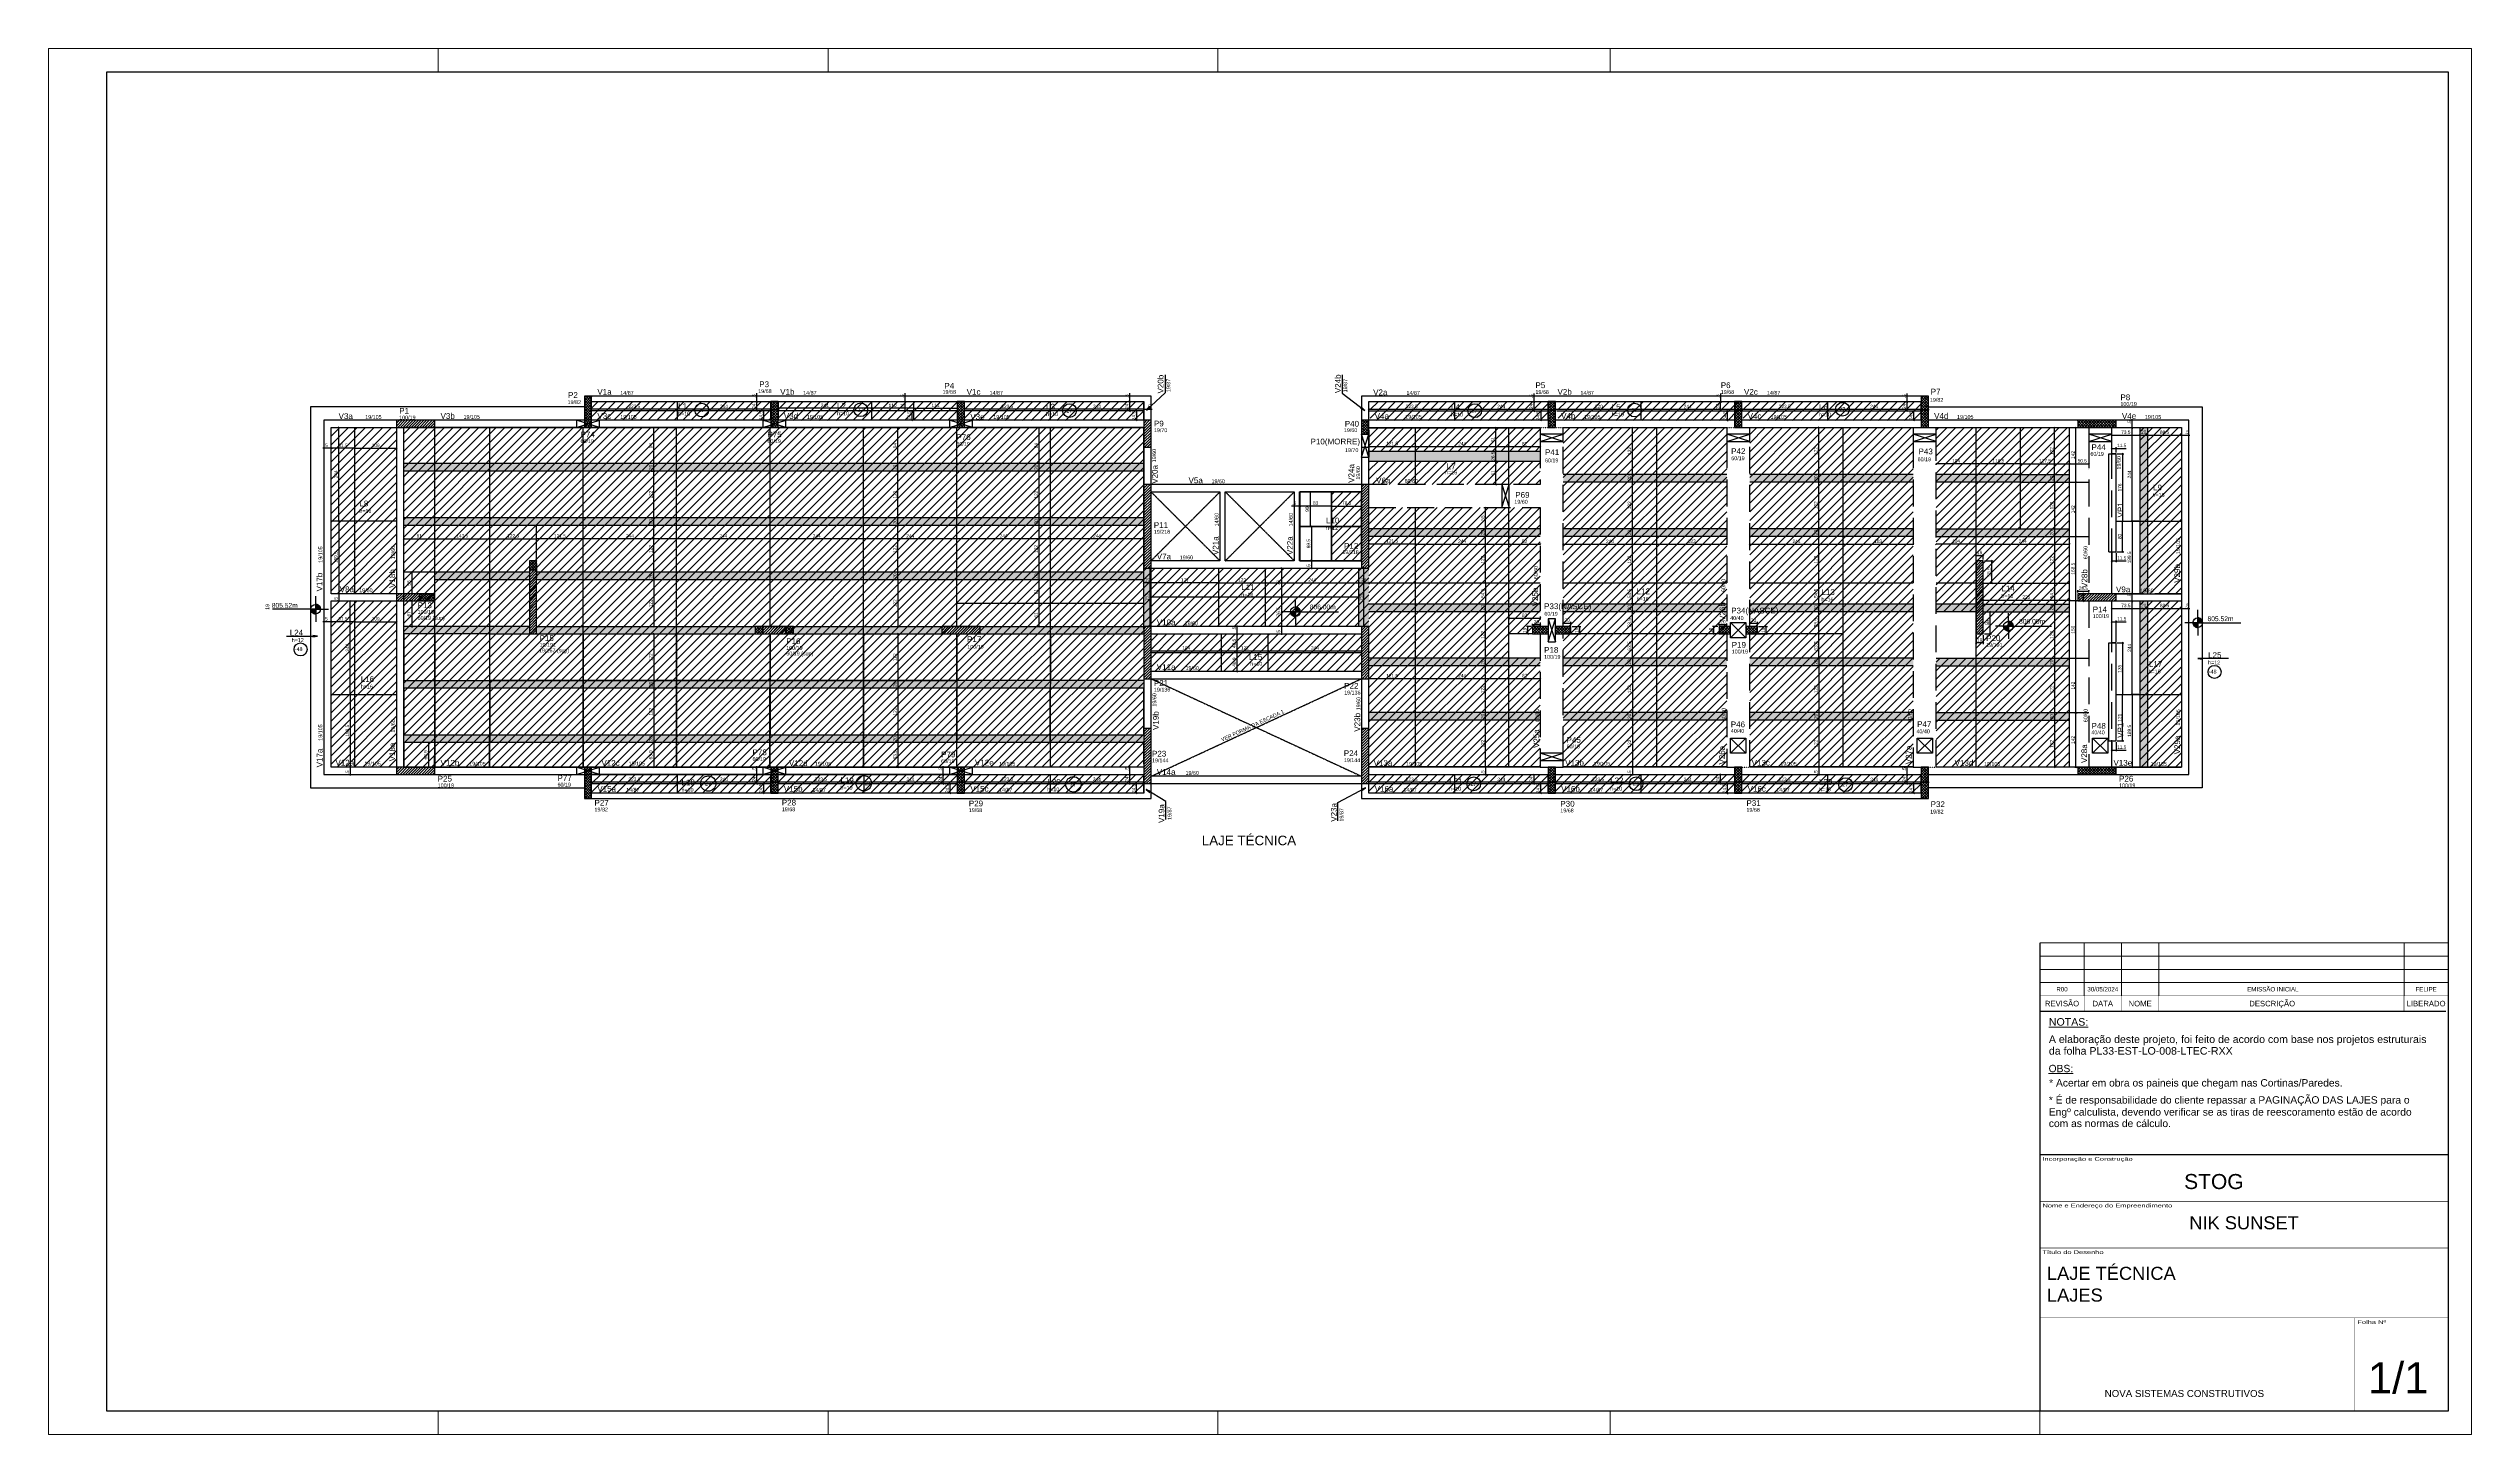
# Model space of a CAD drawing. Extents: x 2113 to 8441, y 350 to 3972.
import ezdxf
from ezdxf.enums import TextEntityAlignment as Align

# ---------------------------------------------------------------- set-up
doc = ezdxf.new("R2010")
doc.units = 0
for name, pattern in [('ESTILO_TQS_0001', [1, 0.7, -0.3]), ('ESTILO_TQS_0002', [0.4, 0.1, -0.3]), ('HIDDEN', [0.375, 0.25, -0.125])]:
    doc.linetypes.add(name, pattern=pattern)
for name, color, linetype in [('1', 1, 'Continuous'), ('2', 2, 'Continuous'), ('3', 3, 'Continuous'), ('4', 4, 'Continuous'), ('7', 7, 'Continuous'), ('8', 8, 'Continuous'), ('COTA', 241, 'Continuous'), ('ES-VIGA', 3, 'Continuous'), ('Painéis', 200, 'Continuous'), ('Pilares', 5, 'Continuous'), ('SHAFT', 1, 'HIDDEN')]:
    doc.layers.add(name, color=color, linetype=linetype)
for name, color, linetype, lineweight in [('CARIMBO', 255, 'Continuous', 9), ('FOLHA', 255, 'Continuous', 5), ('Folhas', 255, 'Continuous', 9), ('Hachura', 251, 'Continuous', 9), ('REAPROVEITAMENTO', 251, 'Continuous', 9)]:
    doc.layers.add(name, color=color, linetype=linetype, lineweight=lineweight)
doc.styles.add('ARIAL', font='arial.ttf')
doc.styles.add('COTA TECNICA-50', font='techl___.ttf', dxfattribs={"height": 9})
doc.styles.get("Standard").update_dxf_attribs({"font": 'arial.ttf'})
doc.styles.add('Tecnologia', font='')
doc.styles.add('VERDANA', font='verdana.ttf', dxfattribs={"oblique": 15})
doc.styles.get('Tecnologia').set_extended_font_data('Forgotten Futurist')
doc.dimstyles.new('COTA PAINEL-50', dxfattribs={"dimtxt": 9, "dimasz": 3, "dimexe": 3, "dimexo": 3, "dimgap": 3, "dimtad": 1, "dimdec": 1, "dimzin": 12, "dimdsep": 46, "dimtxsty": 'COTA TECNICA-50', "dimblk1": 'OBLIQUE', "dimblk2": 'OBLIQUE', "dimsah": 1, "dimcen": 0.9, "dimclrd": 4, "dimclre": 4, "dimclrt": 240, "dimadec": 1, "dimazin": 3, "dimtfac": 1, "dimtdec": 1, "dimtmove": 0, "dimatfit": 3, "dimfxl": 1, "dimtolj": 1, "dimtzin": 12, "dimarcsym": 0})
pattern_1 = [(45, (-177.569, 59.537), (-11.22532, 11.22532), [])]

# ---------------------------------------------------------------- blocks, each defined once
blk = doc.blocks.new('Carimbo Laje')
at = {"layer": 'CARIMBO', "color": 30}
for points, const_width in [([(124981.9, 144853.7), (123684.7, 144853.7), (123684.7, 144038.4)], 4.45), ([(123684.7, 144705.5), (124981.9, 144705.5)], 1.48), ([(123684.7, 144557.3), (124981.9, 144557.3)], 1.48), ([(123684.7, 144334.9), (124981.9, 144334.9)], 1.48), ([(124685.4, 144038.4), (124685.4, 144334.9)], 1.48), ([(123684.7, 144038.4), (124981.9, 144038.4)], 1.48)]:
    blk.add_lwpolyline(points, dxfattribs=dict(at, const_width=const_width))
at = {"color": 0, "linetype": 'Continuous', "ltscale": 5, "style": 'ARIAL'}
blk.add_text('NOVA SISTEMAS CONSTRUTIVOS', height=22.118, dxfattribs=at).set_placement((123890.4, 144083.7))
at = {"color": 7, "style": 'ARIAL'}
blk.add_attdef('INCORPORAÇÃO_E_CONTRUÇÃO', text='', height=45.7, dxfattribs=at).set_placement((124364.7, 144777.9), align=Align.MIDDLE_CENTER)
blk.add_attdef('NOME_DA_OBRA', text='', height=41.5, dxfattribs=at).set_placement((124333.3, 144616.6), align=Align.CENTER)
for tag, p in [('PAVIMENTO', (123706.9, 144455.9)), ('TIPO_DE_PROJETO', (123706.9, 144386.8))]:
    blk.add_attdef(tag, p, '', height=41.5, dxfattribs=at)
at = {"color": 7, "style": 'ARIAL', "oblique": 10}
blk.add_attdef('FOLHA_Nº', text='', height=111.2, dxfattribs=at).set_placement((124832.8, 144149.1), align=Align.CENTER)
at = {"layer": 'CARIMBO', "color": 7, "style": 'VERDANA'}
blk.add_attdef('ENDEREÇO', text='', height=14.8, dxfattribs=at).set_placement((124333.3, 144572.1), align=Align.CENTER)
at = {"layer": 'Folhas', "style": 'Tecnologia', "width": 1.5}
for s, p in [('Incorporação e Construção', (123692.5, 144846.3)), ('Nome e Endereço do Empreendimento', (123692.5, 144698.1)), ('Título do Desenho', (123692.5, 144549.8)), ('Folha Nº', (124693.1, 144327.5))]:
    blk.add_text(s, height=11.86, dxfattribs=at).set_placement(p, align=Align.TOP_LEFT)
blk = doc.blocks.new('Revisão Carimbo')
at = {"color": 30}
for p, q in [((0, 155), (925, 155)), ((0, 125), (925, 125)), ((100, 35), (100, 155)), ((184.66, 35), (184.66, 155)), ((269.32, 35), (269.32, 155)), ((825, 35), (825, 155)), ((0, 95), (925, 95)), ((0, 65), (925, 65))]:
    blk.add_line(p, q, dxfattribs=at)
for points, const_width in [([(0, 0), (0, 155)], 3), ([(0, 0), (920, 0)], 3), ([(0, 35), (925, 35)], 1), ([(100, 35), (100, 0)], 1), ([(184.66, 35), (184.66, 0)], 1), ([(269.32, 35), (269.32, 0)], 1), ([(825, 35), (825, 0)], 1)]:
    blk.add_lwpolyline(points, dxfattribs=dict(at, const_width=const_width))
at = {"color": 7, "style": 'ARIAL'}
for s, p in [('REVISÃO', (50, 17.5)), ('DATA', (142.33, 17.5)), ('NOME', (226.99, 17.5)), ('DESCRIÇÃO', (526.27, 17.5)), ('LIBERADO', (875, 17.5))]:
    blk.add_text(s, height=12.5, dxfattribs=at).set_placement(p, align=Align.MIDDLE_CENTER)
at = {"layer": 'CARIMBO', "color": 7, "style": 'ARIAL'}
for tag, p in [('REVISÃO_03', (50, 140)), ('REVISÃO_02', (50, 110)), ('DATA', (142.33, 140)), ('DATA', (142.33, 110)), ('NOME', (226.99, 140)), ('NOME', (226.99, 110)), ('LIBERADO', (875, 140)), ('LIBERADO', (875, 110)), ('REVISÃO_01', (50, 80)), ('REVISÃO_00', (50, 50)), ('DATA', (142.33, 80)), ('DATA', (142.33, 50)), ('NOME', (226.99, 80)), ('NOME', (226.99, 50)), ('LIBERADO', (875, 80)), ('LIBERADO', (875, 50))]:
    blk.add_attdef(tag, text='', height=10, dxfattribs=at).set_placement(p, align=Align.MIDDLE_CENTER)
for p in [(279.32, 140), (279.32, 110), (279.32, 80), (279.32, 50)]:
    blk.add_attdef('DESCRIÇÃO', text='', height=10, dxfattribs=at).set_placement(p, align=Align.MIDDLE_LEFT)
blk = doc.blocks.new('_Oblique')
at = {"color": 0, "linetype": 'ByBlock', "lineweight": -2}
blk.add_line((-0.5, -0.5), (0.5, 0.5), dxfattribs=at)
blk = doc.blocks.new('*D266')
at = {"layer": 'COTA', "color": 4, "lineweight": -2, "transparency": 16777216}
blk.add_line((5464.3, 2776), (5381.3, 2776), dxfattribs=at)
at = {"layer": 'Defpoints', "color": 0, "transparency": 16777216}
for p in [(5381.3, 2776), (5381.3, 2776), (5464.3, 2776)]:
    blk.add_point(p, dxfattribs=at)
at = {"layer": 'COTA', "color": 4, "lineweight": -2, "transparency": 16777216, "xscale": 3, "yscale": 3, "zscale": 3, "rotation": 180}
blk.add_blockref('_Oblique', (5381.3, 2776), dxfattribs=at)
at = {"layer": 'COTA', "color": 4, "lineweight": -2, "transparency": 16777216, "xscale": 3, "yscale": 3, "zscale": 3}
blk.add_blockref('_Oblique', (5464.3, 2776), dxfattribs=at)
at = {"layer": 'COTA', "color": 240, "transparency": 16777216, "insert": (5422.8, 2783.8), "char_height": 9, "attachment_point": 5, "style": 'COTA TECNICA-50'}
blk.add_mtext('\\A1;83', dxfattribs=at)
blk = doc.blocks.new('*D164')
at = {"layer": 'COTA', "color": 4, "lineweight": -2, "transparency": 16777216}
for p, q in [((5380.8, 2776), (5359.3, 2776)), ((5381.3, 2776), (5380.8, 2776)), ((5381.3, 2776), (5384.3, 2776))]:
    blk.add_line(p, q, dxfattribs=at)
at = {"layer": 'Defpoints', "color": 0, "transparency": 16777216}
for p in [(5380.8, 2776), (5380.8, 2776), (5381.3, 2776)]:
    blk.add_point(p, dxfattribs=at)
at = {"layer": 'COTA', "color": 4, "lineweight": -2, "transparency": 16777216, "xscale": 3, "yscale": 3, "zscale": 3}
blk.add_blockref('_Oblique', (5380.8, 2776), dxfattribs=at)
at = {"layer": 'COTA', "color": 4, "lineweight": -2, "transparency": 16777216, "xscale": 3, "yscale": 3, "zscale": 3, "rotation": 180}
blk.add_blockref('_Oblique', (5381.3, 2776), dxfattribs=at)
at = {"layer": 'COTA', "color": 240, "transparency": 16777216, "insert": (5367.1, 2783.6), "char_height": 9, "attachment_point": 5, "style": 'COTA TECNICA-50'}
blk.add_mtext('\\A1;.5', dxfattribs=at)
blk = doc.blocks.new('*D267')
at = {"layer": 'COTA', "color": 4, "lineweight": -2, "transparency": 16777216}
blk.add_line((5408.2, 2812.8), (5408.2, 2722.8), dxfattribs=at)
at = {"layer": 'Defpoints', "color": 0, "transparency": 16777216}
for p in [(5408.2, 2812.8), (5408.2, 2722.8), (5408.2, 2722.8)]:
    blk.add_point(p, dxfattribs=at)
at = {"layer": 'COTA', "color": 4, "lineweight": -2, "transparency": 16777216, "xscale": 3, "yscale": 3, "zscale": 3}
for p, rotation in [((5408.2, 2812.8), 90), ((5408.2, 2722.8), 270)]:
    blk.add_blockref('_Oblique', p, dxfattribs=dict(at, rotation=rotation))
at = {"layer": 'COTA', "color": 240, "transparency": 16777216, "insert": (5400.6, 2767.8), "char_height": 9, "attachment_point": 5, "rotation": 90, "style": 'COTA TECNICA-50'}
blk.add_mtext('\\A1;90', dxfattribs=at)
blk = doc.blocks.new('*D268')
at = {"layer": 'COTA', "color": 4, "lineweight": -2, "transparency": 16777216}
for p, q in [((5411.6, 2722.8), (5411.6, 2633.3)), ((5411.2, 2633.3), (5414.6, 2633.3))]:
    blk.add_line(p, q, dxfattribs=at)
at = {"layer": 'Defpoints', "color": 0, "transparency": 16777216}
for p in [(5411.6, 2722.8), (5408.2, 2633.3), (5411.6, 2633.3)]:
    blk.add_point(p, dxfattribs=at)
at = {"layer": 'COTA', "color": 4, "lineweight": -2, "transparency": 16777216, "xscale": 3, "yscale": 3, "zscale": 3}
for p, rotation in [((5411.6, 2722.8), 90), ((5411.6, 2633.3), 270)]:
    blk.add_blockref('_Oblique', p, dxfattribs=dict(at, rotation=rotation))
at = {"layer": 'COTA', "color": 240, "transparency": 16777216, "insert": (5404, 2678), "char_height": 9, "attachment_point": 5, "rotation": 90, "style": 'COTA TECNICA-50'}
blk.add_mtext('\\A1;89.5', dxfattribs=at)
blk = doc.blocks.new('*D165')
at = {"layer": 'COTA', "color": 4, "lineweight": -2, "transparency": 16777216}
for p, q in [((5411.6, 2633.3), (5411.6, 2636.3)), ((5411.6, 2633.3), (5411.6, 2632.8)), ((5411.6, 2632.8), (5411.6, 2611.2))]:
    blk.add_line(p, q, dxfattribs=at)
at = {"layer": 'Defpoints', "color": 0, "transparency": 16777216}
for p in [(5411.6, 2633.3), (5411.6, 2632.8), (5411.6, 2632.8)]:
    blk.add_point(p, dxfattribs=at)
at = {"layer": 'COTA', "color": 4, "lineweight": -2, "transparency": 16777216, "xscale": 3, "yscale": 3, "zscale": 3}
for p, rotation in [((5411.6, 2633.3), 270), ((5411.6, 2632.8), 90)]:
    blk.add_blockref('_Oblique', p, dxfattribs=dict(at, rotation=rotation))
at = {"layer": 'COTA', "color": 240, "transparency": 16777216, "insert": (5404, 2619), "char_height": 9, "attachment_point": 5, "rotation": 90, "style": 'COTA TECNICA-50'}
blk.add_mtext('\\A1;.5', dxfattribs=at)
blk = doc.blocks.new('*D166')
at = {"layer": 'COTA', "color": 4, "lineweight": -2, "transparency": 16777216}
for p, q in [((2884.7, 2528), (2904.6, 2528)), ((2901.6, 2284), (2901.6, 2528)), ((2884.7, 2284), (2904.6, 2284))]:
    blk.add_line(p, q, dxfattribs=at)
at = {"layer": 'Defpoints', "color": 0, "transparency": 16777216}
for p in [(2881.7, 2528), (2901.6, 2528), (2881.7, 2284)]:
    blk.add_point(p, dxfattribs=at)
at = {"layer": 'COTA', "color": 4, "lineweight": -2, "transparency": 16777216, "xscale": 3, "yscale": 3, "zscale": 3}
for p, rotation in [((2901.6, 2528), 90), ((2901.6, 2284), 270)]:
    blk.add_blockref('_Oblique', p, dxfattribs=dict(at, rotation=rotation))
at = {"layer": 'COTA', "color": 240, "transparency": 16777216, "insert": (2894, 2406), "char_height": 9, "attachment_point": 5, "rotation": 90, "style": 'COTA TECNICA-50'}
blk.add_mtext('\\A1;244', dxfattribs=at)
blk = doc.blocks.new('*D134')
at = {"layer": 'COTA', "color": 4, "lineweight": -2, "transparency": 16777216}
blk.add_line((2913.3, 2473.9), (2851.8, 2473.9), dxfattribs=at)
at = {"layer": 'Defpoints', "color": 0, "transparency": 16777216}
for p in [(2851.8, 2473.9), (2851.8, 2473.9), (2913.3, 2473.9)]:
    blk.add_point(p, dxfattribs=at)
at = {"layer": 'COTA', "color": 4, "lineweight": -2, "transparency": 16777216, "xscale": 3, "yscale": 3, "zscale": 3, "rotation": 180}
blk.add_blockref('_Oblique', (2851.8, 2473.9), dxfattribs=at)
at = {"layer": 'COTA', "color": 4, "lineweight": -2, "transparency": 16777216, "xscale": 3, "yscale": 3, "zscale": 3}
blk.add_blockref('_Oblique', (2913.3, 2473.9), dxfattribs=at)
at = {"layer": 'COTA', "color": 240, "transparency": 16777216, "insert": (2882.6, 2481.5), "char_height": 9, "attachment_point": 5, "style": 'COTA TECNICA-50'}
blk.add_mtext('\\A1;61.5', dxfattribs=at)
blk = doc.blocks.new('*D135')
at = {"layer": 'COTA', "color": 4, "lineweight": -2, "transparency": 16777216}
for p, q in [((2851.3, 2473.9), (2829.7, 2473.9)), ((2851.8, 2473.9), (2851.3, 2473.9)), ((2851.8, 2473.9), (2854.8, 2473.9))]:
    blk.add_line(p, q, dxfattribs=at)
at = {"layer": 'Defpoints', "color": 0, "transparency": 16777216}
for p in [(2851.3, 2473.9), (2851.3, 2473.9), (2851.8, 2473.9)]:
    blk.add_point(p, dxfattribs=at)
at = {"layer": 'COTA', "color": 4, "lineweight": -2, "transparency": 16777216, "xscale": 3, "yscale": 3, "zscale": 3}
blk.add_blockref('_Oblique', (2851.3, 2473.9), dxfattribs=at)
at = {"layer": 'COTA', "color": 4, "lineweight": -2, "transparency": 16777216, "xscale": 3, "yscale": 3, "zscale": 3, "rotation": 180}
blk.add_blockref('_Oblique', (2851.8, 2473.9), dxfattribs=at)
at = {"layer": 'COTA', "color": 240, "transparency": 16777216, "insert": (2837.5, 2481.5), "char_height": 9, "attachment_point": 5, "style": 'COTA TECNICA-50'}
blk.add_mtext('\\A1;.5', dxfattribs=at)
blk = doc.blocks.new('*D136')
at = {"layer": 'COTA', "color": 4, "lineweight": -2, "transparency": 16777216}
for p, q in [((2884.7, 2284), (2904.6, 2284)), ((2901.6, 2284), (2901.6, 2094.5)), ((2884.7, 2094.5), (2904.6, 2094.5))]:
    blk.add_line(p, q, dxfattribs=at)
at = {"layer": 'Defpoints', "color": 0, "transparency": 16777216}
for p in [(2881.7, 2284), (2881.7, 2094.5), (2901.6, 2094.5)]:
    blk.add_point(p, dxfattribs=at)
at = {"layer": 'COTA', "color": 4, "lineweight": -2, "transparency": 16777216, "xscale": 3, "yscale": 3, "zscale": 3}
for p, rotation in [((2901.6, 2284), 90), ((2901.6, 2094.5), 270)]:
    blk.add_blockref('_Oblique', p, dxfattribs=dict(at, rotation=rotation))
at = {"layer": 'COTA', "color": 240, "transparency": 16777216, "insert": (2894, 2189.3), "char_height": 9, "attachment_point": 5, "rotation": 90, "style": 'COTA TECNICA-50'}
blk.add_mtext('\\A1;189.5', dxfattribs=at)
blk = doc.blocks.new('*D137')
at = {"layer": 'COTA', "color": 4, "lineweight": -2, "transparency": 16777216}
for p, q in [((7572.3, 2980.5), (7552.5, 2980.5)), ((7555.5, 2736.5), (7555.5, 2980.5)), ((7572.3, 2736.5), (7552.5, 2736.5))]:
    blk.add_line(p, q, dxfattribs=at)
at = {"layer": 'Defpoints', "color": 0, "transparency": 16777216}
for p in [(7555.5, 2980.5), (7575.3, 2980.5), (7575.3, 2736.5)]:
    blk.add_point(p, dxfattribs=at)
at = {"layer": 'COTA', "color": 4, "lineweight": -2, "transparency": 16777216, "xscale": 3, "yscale": 3, "zscale": 3}
for p, rotation in [((7555.5, 2980.5), 90), ((7555.5, 2736.5), 270)]:
    blk.add_blockref('_Oblique', p, dxfattribs=dict(at, rotation=rotation))
at = {"layer": 'COTA', "color": 240, "transparency": 16777216, "insert": (7547.9, 2858.5), "char_height": 9, "attachment_point": 5, "rotation": 90, "style": 'COTA TECNICA-50'}
blk.add_mtext('\\A1;244', dxfattribs=at)
blk = doc.blocks.new('*D138')
at = {"layer": 'COTA', "color": 4, "lineweight": -2, "transparency": 16777216}
blk.add_line((7501.8, 2961.5), (7575.3, 2961.5), dxfattribs=at)
at = {"layer": 'Defpoints', "color": 0, "transparency": 16777216}
for p in [(7501.8, 2961.5), (7575.3, 2961.5), (7575.3, 2961.5)]:
    blk.add_point(p, dxfattribs=at)
at = {"layer": 'COTA', "color": 4, "lineweight": -2, "transparency": 16777216, "xscale": 3, "yscale": 3, "zscale": 3, "rotation": 180}
blk.add_blockref('_Oblique', (7501.8, 2961.5), dxfattribs=at)
at = {"layer": 'COTA', "color": 4, "lineweight": -2, "transparency": 16777216, "xscale": 3, "yscale": 3, "zscale": 3}
blk.add_blockref('_Oblique', (7575.3, 2961.5), dxfattribs=at)
at = {"layer": 'COTA', "color": 240, "transparency": 16777216, "insert": (7538.6, 2969.2), "char_height": 9, "attachment_point": 5, "style": 'COTA TECNICA-50'}
blk.add_mtext('\\A1;73.5', dxfattribs=at)
blk = doc.blocks.new('*D139')
at = {"layer": 'COTA', "color": 4, "lineweight": -2, "transparency": 16777216}
blk.add_line((2913.3, 2926.9), (2851.8, 2926.9), dxfattribs=at)
at = {"layer": 'Defpoints', "color": 0, "transparency": 16777216}
for p in [(2851.8, 2926.9), (2851.8, 2926.9), (2913.3, 2926.9)]:
    blk.add_point(p, dxfattribs=at)
at = {"layer": 'COTA', "color": 4, "lineweight": -2, "transparency": 16777216, "xscale": 3, "yscale": 3, "zscale": 3, "rotation": 180}
blk.add_blockref('_Oblique', (2851.8, 2926.9), dxfattribs=at)
at = {"layer": 'COTA', "color": 4, "lineweight": -2, "transparency": 16777216, "xscale": 3, "yscale": 3, "zscale": 3}
blk.add_blockref('_Oblique', (2913.3, 2926.9), dxfattribs=at)
at = {"layer": 'COTA', "color": 240, "transparency": 16777216, "insert": (2882.6, 2934.5), "char_height": 9, "attachment_point": 5, "style": 'COTA TECNICA-50'}
blk.add_mtext('\\A1;61.5', dxfattribs=at)
blk = doc.blocks.new('*D140')
at = {"layer": 'COTA', "color": 4, "lineweight": -2, "transparency": 16777216}
for p, q in [((2851.3, 2926.9), (2829.7, 2926.9)), ((2851.8, 2926.9), (2851.3, 2926.9)), ((2851.8, 2926.9), (2854.8, 2926.9))]:
    blk.add_line(p, q, dxfattribs=at)
at = {"layer": 'Defpoints', "color": 0, "transparency": 16777216}
for p in [(2851.3, 2926.9), (2851.3, 2926.9), (2851.8, 2926.9)]:
    blk.add_point(p, dxfattribs=at)
at = {"layer": 'COTA', "color": 4, "lineweight": -2, "transparency": 16777216, "xscale": 3, "yscale": 3, "zscale": 3}
blk.add_blockref('_Oblique', (2851.3, 2926.9), dxfattribs=at)
at = {"layer": 'COTA', "color": 4, "lineweight": -2, "transparency": 16777216, "xscale": 3, "yscale": 3, "zscale": 3, "rotation": 180}
blk.add_blockref('_Oblique', (2851.8, 2926.9), dxfattribs=at)
at = {"layer": 'COTA', "color": 240, "transparency": 16777216, "insert": (2837.5, 2934.5), "char_height": 9, "attachment_point": 5, "style": 'COTA TECNICA-50'}
blk.add_mtext('\\A1;.5', dxfattribs=at)
blk = doc.blocks.new('*D141')
at = {"layer": 'COTA', "color": 4, "lineweight": -2, "transparency": 16777216}
for p, q in [((7572.3, 2736.5), (7552.5, 2736.5)), ((7555.5, 2736.5), (7555.5, 2547)), ((7572.3, 2547), (7552.5, 2547))]:
    blk.add_line(p, q, dxfattribs=at)
at = {"layer": 'Defpoints', "color": 0, "transparency": 16777216}
for p in [(7575.3, 2736.5), (7555.5, 2547), (7575.3, 2547)]:
    blk.add_point(p, dxfattribs=at)
at = {"layer": 'COTA', "color": 4, "lineweight": -2, "transparency": 16777216, "xscale": 3, "yscale": 3, "zscale": 3}
for p, rotation in [((7555.5, 2736.5), 90), ((7555.5, 2547), 270)]:
    blk.add_blockref('_Oblique', p, dxfattribs=dict(at, rotation=rotation))
at = {"layer": 'COTA', "color": 240, "transparency": 16777216, "insert": (7547.8, 2641.8), "char_height": 9, "attachment_point": 5, "rotation": 90, "style": 'COTA TECNICA-50'}
blk.add_mtext('\\A1;189.5', dxfattribs=at)
blk = doc.blocks.new('*D254')
at = {"layer": 'COTA', "color": 4, "lineweight": -2, "transparency": 16777216}
for p, q in [((3119.2, 2157.9), (3103.2, 2157.9)), ((3106.2, 2157.9), (3106.2, 2094)), ((3118.7, 2094), (3103.2, 2094))]:
    blk.add_line(p, q, dxfattribs=at)
at = {"layer": 'Defpoints', "color": 0, "transparency": 16777216}
for p in [(3122.2, 2157.9), (3106.2, 2094), (3121.7, 2094)]:
    blk.add_point(p, dxfattribs=at)
at = {"layer": 'COTA', "color": 4, "lineweight": -2, "transparency": 16777216, "xscale": 3, "yscale": 3, "zscale": 3}
for p, rotation in [((3106.2, 2157.9), 90), ((3106.2, 2094), 270)]:
    blk.add_blockref('_Oblique', p, dxfattribs=dict(at, rotation=rotation))
at = {"layer": 'COTA', "color": 240, "transparency": 16777216, "insert": (3098.4, 2126), "char_height": 9, "attachment_point": 5, "rotation": 90, "style": 'COTA TECNICA-50'}
blk.add_mtext('\\A1;63.9', dxfattribs=at)
blk = doc.blocks.new('*D255')
at = {"layer": 'COTA', "color": 4, "lineweight": -2, "transparency": 16777216}
for p, q in [((4331.8, 2442), (4331.8, 2320)), ((4334.7, 2442), (4334.8, 2442)), ((4334.7, 2320), (4334.8, 2320))]:
    blk.add_line(p, q, dxfattribs=at)
at = {"layer": 'Defpoints', "color": 0, "transparency": 16777216}
for p in [(4331.7, 2442), (4331.7, 2320), (4331.8, 2320)]:
    blk.add_point(p, dxfattribs=at)
at = {"layer": 'COTA', "color": 4, "lineweight": -2, "transparency": 16777216, "xscale": 3, "yscale": 3, "zscale": 3}
for p, rotation in [((4331.8, 2442), 90), ((4331.8, 2320), 270)]:
    blk.add_blockref('_Oblique', p, dxfattribs=dict(at, rotation=rotation))
at = {"layer": 'COTA', "color": 240, "transparency": 16777216, "insert": (4324.2, 2381), "char_height": 9, "attachment_point": 5, "rotation": 90, "style": 'COTA TECNICA-50'}
blk.add_mtext('\\A1;122', dxfattribs=at)
blk = doc.blocks.new('*D256')
at = {"layer": 'COTA', "color": 4, "lineweight": -2, "transparency": 16777216}
for p, q in [((4331.8, 2320), (4331.8, 2300)), ((4334.7, 2320), (4334.8, 2320))]:
    blk.add_line(p, q, dxfattribs=at)
at = {"layer": 'Defpoints', "color": 0, "transparency": 16777216}
for p in [(4331.7, 2320), (4331.8, 2300), (4331.8, 2300)]:
    blk.add_point(p, dxfattribs=at)
at = {"layer": 'COTA', "color": 4, "lineweight": -2, "transparency": 16777216, "xscale": 3, "yscale": 3, "zscale": 3}
for p, rotation in [((4331.8, 2320), 90), ((4331.8, 2300), 270)]:
    blk.add_blockref('_Oblique', p, dxfattribs=dict(at, rotation=rotation))
at = {"layer": 'COTA', "color": 240, "transparency": 16777216, "insert": (4324.2, 2310), "char_height": 9, "attachment_point": 5, "rotation": 90, "style": 'COTA TECNICA-50'}
blk.add_mtext('\\A1;20', dxfattribs=at)
blk = doc.blocks.new('*D257')
at = {"layer": 'COTA', "color": 4, "lineweight": -2, "transparency": 16777216}
for p, q in [((4331.8, 2300), (4331.8, 2178)), ((4329.4, 2178), (4328.8, 2178))]:
    blk.add_line(p, q, dxfattribs=at)
at = {"layer": 'Defpoints', "color": 0, "transparency": 16777216}
for p in [(4331.8, 2300), (4331.8, 2178), (4332.4, 2178)]:
    blk.add_point(p, dxfattribs=at)
at = {"layer": 'COTA', "color": 4, "lineweight": -2, "transparency": 16777216, "xscale": 3, "yscale": 3, "zscale": 3}
for p, rotation in [((4331.8, 2300), 90), ((4331.8, 2178), 270)]:
    blk.add_blockref('_Oblique', p, dxfattribs=dict(at, rotation=rotation))
at = {"layer": 'COTA', "color": 240, "transparency": 16777216, "insert": (4324.2, 2239), "char_height": 9, "attachment_point": 5, "rotation": 90, "style": 'COTA TECNICA-50'}
blk.add_mtext('\\A1;122', dxfattribs=at)
blk = doc.blocks.new('*D258')
at = {"layer": 'COTA', "color": 4, "lineweight": -2, "transparency": 16777216}
blk.add_line((4331.8, 2178), (4331.8, 2157.9), dxfattribs=at)
at = {"layer": 'Defpoints', "color": 0, "transparency": 16777216}
for p in [(4331.8, 2178), (4331.8, 2157.9), (4331.8, 2157.9)]:
    blk.add_point(p, dxfattribs=at)
at = {"layer": 'COTA', "color": 4, "lineweight": -2, "transparency": 16777216, "xscale": 3, "yscale": 3, "zscale": 3}
for p, rotation in [((4331.8, 2178), 90), ((4331.8, 2157.9), 270)]:
    blk.add_blockref('_Oblique', p, dxfattribs=dict(at, rotation=rotation))
at = {"layer": 'COTA', "color": 240, "transparency": 16777216, "insert": (4324.2, 2167.9), "char_height": 9, "attachment_point": 5, "rotation": 90, "style": 'COTA TECNICA-50'}
blk.add_mtext('\\A1;20', dxfattribs=at)
blk = doc.blocks.new('*D259')
at = {"layer": 'COTA', "color": 4, "lineweight": -2, "transparency": 16777216}
blk.add_line((4331.8, 2157.9), (4331.8, 2094), dxfattribs=at)
at = {"layer": 'Defpoints', "color": 0, "transparency": 16777216}
for p in [(4331.8, 2157.9), (4331.8, 2094), (4331.8, 2094)]:
    blk.add_point(p, dxfattribs=at)
at = {"layer": 'COTA', "color": 4, "lineweight": -2, "transparency": 16777216, "xscale": 3, "yscale": 3, "zscale": 3}
for p, rotation in [((4331.8, 2157.9), 90), ((4331.8, 2094), 270)]:
    blk.add_blockref('_Oblique', p, dxfattribs=dict(at, rotation=rotation))
at = {"layer": 'COTA', "color": 240, "transparency": 16777216, "insert": (4324.1, 2126), "char_height": 9, "attachment_point": 5, "rotation": 90, "style": 'COTA TECNICA-50'}
blk.add_mtext('\\A1;63.9', dxfattribs=at)
blk = doc.blocks.new('*D142')
at = {"layer": 'COTA', "color": 4, "lineweight": -2, "transparency": 16777216}
for p, q in [((3694.1, 2442), (3694.1, 2320)), ((3697, 2442), (3697.1, 2442)), ((3697, 2320), (3697.1, 2320))]:
    blk.add_line(p, q, dxfattribs=at)
at = {"layer": 'Defpoints', "color": 0, "transparency": 16777216}
for p in [(3694, 2442), (3694, 2320), (3694.1, 2320)]:
    blk.add_point(p, dxfattribs=at)
at = {"layer": 'COTA', "color": 4, "lineweight": -2, "transparency": 16777216, "xscale": 3, "yscale": 3, "zscale": 3}
for p, rotation in [((3694.1, 2442), 90), ((3694.1, 2320), 270)]:
    blk.add_blockref('_Oblique', p, dxfattribs=dict(at, rotation=rotation))
at = {"layer": 'COTA', "color": 240, "transparency": 16777216, "insert": (3686.5, 2381), "char_height": 9, "attachment_point": 5, "rotation": 90, "style": 'COTA TECNICA-50'}
blk.add_mtext('\\A1;122', dxfattribs=at)
blk = doc.blocks.new('*D143')
at = {"layer": 'COTA', "color": 4, "lineweight": -2, "transparency": 16777216}
for p, q in [((3694.1, 2320), (3694.1, 2300)), ((3697, 2320), (3697.1, 2320))]:
    blk.add_line(p, q, dxfattribs=at)
at = {"layer": 'Defpoints', "color": 0, "transparency": 16777216}
for p in [(3694, 2320), (3694.1, 2300), (3694.1, 2300)]:
    blk.add_point(p, dxfattribs=at)
at = {"layer": 'COTA', "color": 4, "lineweight": -2, "transparency": 16777216, "xscale": 3, "yscale": 3, "zscale": 3}
for p, rotation in [((3694.1, 2320), 90), ((3694.1, 2300), 270)]:
    blk.add_blockref('_Oblique', p, dxfattribs=dict(at, rotation=rotation))
at = {"layer": 'COTA', "color": 240, "transparency": 16777216, "insert": (3686.5, 2310), "char_height": 9, "attachment_point": 5, "rotation": 90, "style": 'COTA TECNICA-50'}
blk.add_mtext('\\A1;20', dxfattribs=at)
blk = doc.blocks.new('*D144')
at = {"layer": 'COTA', "color": 4, "lineweight": -2, "transparency": 16777216}
blk.add_line((3694.1, 2300), (3694.1, 2178), dxfattribs=at)
at = {"layer": 'Defpoints', "color": 0, "transparency": 16777216}
for p in [(3694.1, 2300), (3694.1, 2178), (3694.1, 2178)]:
    blk.add_point(p, dxfattribs=at)
at = {"layer": 'COTA', "color": 4, "lineweight": -2, "transparency": 16777216, "xscale": 3, "yscale": 3, "zscale": 3}
for p, rotation in [((3694.1, 2300), 90), ((3694.1, 2178), 270)]:
    blk.add_blockref('_Oblique', p, dxfattribs=dict(at, rotation=rotation))
at = {"layer": 'COTA', "color": 240, "transparency": 16777216, "insert": (3686.5, 2239), "char_height": 9, "attachment_point": 5, "rotation": 90, "style": 'COTA TECNICA-50'}
blk.add_mtext('\\A1;122', dxfattribs=at)
blk = doc.blocks.new('*D145')
at = {"layer": 'COTA', "color": 4, "lineweight": -2, "transparency": 16777216}
blk.add_line((3694, 2178), (3694, 2157.9), dxfattribs=at)
at = {"layer": 'Defpoints', "color": 0, "transparency": 16777216}
for p in [(3694, 2178), (3694, 2157.9), (3694, 2157.9)]:
    blk.add_point(p, dxfattribs=at)
at = {"layer": 'COTA', "color": 4, "lineweight": -2, "transparency": 16777216, "xscale": 3, "yscale": 3, "zscale": 3}
for p, rotation in [((3694, 2178), 90), ((3694, 2157.9), 270)]:
    blk.add_blockref('_Oblique', p, dxfattribs=dict(at, rotation=rotation))
at = {"layer": 'COTA', "color": 240, "transparency": 16777216, "insert": (3686.4, 2167.9), "char_height": 9, "attachment_point": 5, "rotation": 90, "style": 'COTA TECNICA-50'}
blk.add_mtext('\\A1;20', dxfattribs=at)
blk = doc.blocks.new('*D146')
at = {"layer": 'COTA', "color": 4, "lineweight": -2, "transparency": 16777216}
blk.add_line((3694, 2157.9), (3694, 2094), dxfattribs=at)
at = {"layer": 'Defpoints', "color": 0, "transparency": 16777216}
for p in [(3694, 2157.9), (3694, 2094), (3694, 2094)]:
    blk.add_point(p, dxfattribs=at)
at = {"layer": 'COTA', "color": 4, "lineweight": -2, "transparency": 16777216, "xscale": 3, "yscale": 3, "zscale": 3}
for p, rotation in [((3694, 2157.9), 90), ((3694, 2094), 270)]:
    blk.add_blockref('_Oblique', p, dxfattribs=dict(at, rotation=rotation))
at = {"layer": 'COTA', "color": 240, "transparency": 16777216, "insert": (3686.3, 2126), "char_height": 9, "attachment_point": 5, "rotation": 90, "style": 'COTA TECNICA-50'}
blk.add_mtext('\\A1;63.9', dxfattribs=at)
blk = doc.blocks.new('*D147')
at = {"layer": 'COTA', "color": 4, "lineweight": -2, "transparency": 16777216}
for p, q in [((2854.8, 2981), (2874.7, 2981)), ((2871.7, 2737), (2871.7, 2981)), ((2854.8, 2737), (2874.7, 2737))]:
    blk.add_line(p, q, dxfattribs=at)
at = {"layer": 'Defpoints', "color": 0, "transparency": 16777216}
for p in [(2851.8, 2981), (2871.7, 2981), (2851.8, 2737)]:
    blk.add_point(p, dxfattribs=at)
at = {"layer": 'COTA', "color": 4, "lineweight": -2, "transparency": 16777216, "xscale": 3, "yscale": 3, "zscale": 3}
for p, rotation in [((2871.7, 2981), 90), ((2871.7, 2737), 270)]:
    blk.add_blockref('_Oblique', p, dxfattribs=dict(at, rotation=rotation))
at = {"layer": 'COTA', "color": 240, "transparency": 16777216, "insert": (2864.2, 2859), "char_height": 9, "attachment_point": 5, "rotation": 90, "style": 'COTA TECNICA-50'}
blk.add_mtext('\\A1;244', dxfattribs=at)
blk = doc.blocks.new('*D148')
at = {"layer": 'COTA', "color": 4, "lineweight": -2, "transparency": 16777216}
for p, q in [((2854.8, 2737), (2874.7, 2737)), ((2871.7, 2737), (2871.7, 2547.5)), ((2854.8, 2547.5), (2874.7, 2547.5))]:
    blk.add_line(p, q, dxfattribs=at)
at = {"layer": 'Defpoints', "color": 0, "transparency": 16777216}
for p in [(2851.8, 2737), (2851.8, 2547.5), (2871.7, 2547.5)]:
    blk.add_point(p, dxfattribs=at)
at = {"layer": 'COTA', "color": 4, "lineweight": -2, "transparency": 16777216, "xscale": 3, "yscale": 3, "zscale": 3}
for p, rotation in [((2871.7, 2737), 90), ((2871.7, 2547.5), 270)]:
    blk.add_blockref('_Oblique', p, dxfattribs=dict(at, rotation=rotation))
at = {"layer": 'COTA', "color": 240, "transparency": 16777216, "insert": (2864.1, 2642.3), "char_height": 9, "attachment_point": 5, "rotation": 90, "style": 'COTA TECNICA-50'}
blk.add_mtext('\\A1;189.5', dxfattribs=at)
blk = doc.blocks.new('*D149')
at = {"layer": 'COTA', "color": 4, "lineweight": -2, "transparency": 16777216}
for p, q in [((2901.6, 2094.5), (2901.6, 2097.5)), ((2901.6, 2094.5), (2901.6, 2094)), ((2901.6, 2094), (2901.6, 2072.4))]:
    blk.add_line(p, q, dxfattribs=at)
at = {"layer": 'Defpoints', "color": 0, "transparency": 16777216}
for p in [(2901.6, 2094.5), (2901.6, 2094), (2901.6, 2094)]:
    blk.add_point(p, dxfattribs=at)
at = {"layer": 'COTA', "color": 4, "lineweight": -2, "transparency": 16777216, "xscale": 3, "yscale": 3, "zscale": 3}
for p, rotation in [((2901.6, 2094.5), 270), ((2901.6, 2094), 90)]:
    blk.add_blockref('_Oblique', p, dxfattribs=dict(at, rotation=rotation))
at = {"layer": 'COTA', "color": 240, "transparency": 16777216, "insert": (2894, 2080.2), "char_height": 9, "attachment_point": 5, "rotation": 90, "style": 'COTA TECNICA-50'}
blk.add_mtext('\\A1;.5', dxfattribs=at)
blk = doc.blocks.new('*D260')
at = {"layer": 'COTA', "color": 4, "lineweight": -2, "transparency": 16777216}
for p, q in [((4700.3, 2461), (4700.3, 2522)), ((4703.3, 2522), (4703.3, 2522))]:
    blk.add_line(p, q, dxfattribs=at)
at = {"layer": 'Defpoints', "color": 0, "transparency": 16777216}
for p in [(4700.3, 2522), (4700.3, 2522), (4700.3, 2461)]:
    blk.add_point(p, dxfattribs=at)
at = {"layer": 'COTA', "color": 4, "lineweight": -2, "transparency": 16777216, "xscale": 3, "yscale": 3, "zscale": 3}
for p, rotation in [((4700.3, 2522), 90), ((4700.3, 2461), 270)]:
    blk.add_blockref('_Oblique', p, dxfattribs=dict(at, rotation=rotation))
at = {"layer": 'COTA', "color": 240, "transparency": 16777216, "insert": (4692.7, 2491.5), "char_height": 9, "attachment_point": 5, "rotation": 90, "style": 'COTA TECNICA-50'}
blk.add_mtext('\\A1;61', dxfattribs=at)
blk = doc.blocks.new('*D150')
at = {"layer": 'COTA', "color": 4, "lineweight": -2, "transparency": 16777216}
blk.add_line((4700.3, 2522), (4700.3, 2583), dxfattribs=at)
at = {"layer": 'Defpoints', "color": 0, "transparency": 16777216}
for p in [(4700.3, 2583), (4700.3, 2583), (4700.3, 2522)]:
    blk.add_point(p, dxfattribs=at)
at = {"layer": 'COTA', "color": 4, "lineweight": -2, "transparency": 16777216, "xscale": 3, "yscale": 3, "zscale": 3}
for p, rotation in [((4700.3, 2583), 90), ((4700.3, 2522), 270)]:
    blk.add_blockref('_Oblique', p, dxfattribs=dict(at, rotation=rotation))
at = {"layer": 'COTA', "color": 240, "transparency": 16777216, "insert": (4692.7, 2552.5), "char_height": 9, "attachment_point": 5, "rotation": 90, "style": 'COTA TECNICA-50'}
blk.add_mtext('\\A1;61', dxfattribs=at)
blk = doc.blocks.new('*D151')
at = {"layer": 'COTA', "color": 4, "lineweight": -2, "transparency": 16777216}
blk.add_line((4973.8, 2690.3), (4729.8, 2690.3), dxfattribs=at)
at = {"layer": 'Defpoints', "color": 0, "transparency": 16777216}
for p in [(4729.8, 2690.3), (4729.8, 2690.3), (4973.8, 2690.3)]:
    blk.add_point(p, dxfattribs=at)
at = {"layer": 'COTA', "color": 4, "lineweight": -2, "transparency": 16777216, "xscale": 3, "yscale": 3, "zscale": 3, "rotation": 180}
blk.add_blockref('_Oblique', (4729.8, 2690.3), dxfattribs=at)
at = {"layer": 'COTA', "color": 4, "lineweight": -2, "transparency": 16777216, "xscale": 3, "yscale": 3, "zscale": 3}
blk.add_blockref('_Oblique', (4973.8, 2690.3), dxfattribs=at)
at = {"layer": 'COTA', "color": 240, "transparency": 16777216, "insert": (4851.8, 2697.9), "char_height": 9, "attachment_point": 5, "style": 'COTA TECNICA-50'}
blk.add_mtext('\\A1;244', dxfattribs=at)
blk = doc.blocks.new('*D152')
at = {"layer": 'COTA', "color": 4, "lineweight": -2, "transparency": 16777216}
for p, q in [((4485.8, 2693.3), (4485.8, 2693.3)), ((4729.8, 2690.3), (4485.8, 2690.3))]:
    blk.add_line(p, q, dxfattribs=at)
at = {"layer": 'Defpoints', "color": 0, "transparency": 16777216}
for p in [(4485.8, 2690.3), (4485.8, 2690.3), (4729.8, 2690.3)]:
    blk.add_point(p, dxfattribs=at)
at = {"layer": 'COTA', "color": 4, "lineweight": -2, "transparency": 16777216, "xscale": 3, "yscale": 3, "zscale": 3, "rotation": 180}
blk.add_blockref('_Oblique', (4485.8, 2690.3), dxfattribs=at)
at = {"layer": 'COTA', "color": 4, "lineweight": -2, "transparency": 16777216, "xscale": 3, "yscale": 3, "zscale": 3}
blk.add_blockref('_Oblique', (4729.8, 2690.3), dxfattribs=at)
at = {"layer": 'COTA', "color": 240, "transparency": 16777216, "insert": (4607.8, 2697.9), "char_height": 9, "attachment_point": 5, "style": 'COTA TECNICA-50'}
blk.add_mtext('\\A1;244', dxfattribs=at)
blk = doc.blocks.new('*D153')
at = {"layer": 'COTA', "color": 4, "lineweight": -2, "transparency": 16777216}
for p, q in [((4241.8, 2693.3), (4241.8, 2693.3)), ((4485.8, 2690.3), (4241.8, 2690.3)), ((4485.8, 2693.3), (4485.8, 2693.3))]:
    blk.add_line(p, q, dxfattribs=at)
at = {"layer": 'Defpoints', "color": 0, "transparency": 16777216}
for p in [(4241.8, 2690.3), (4241.8, 2690.3), (4485.8, 2690.3)]:
    blk.add_point(p, dxfattribs=at)
at = {"layer": 'COTA', "color": 4, "lineweight": -2, "transparency": 16777216, "xscale": 3, "yscale": 3, "zscale": 3, "rotation": 180}
blk.add_blockref('_Oblique', (4241.8, 2690.3), dxfattribs=at)
at = {"layer": 'COTA', "color": 4, "lineweight": -2, "transparency": 16777216, "xscale": 3, "yscale": 3, "zscale": 3}
blk.add_blockref('_Oblique', (4485.8, 2690.3), dxfattribs=at)
at = {"layer": 'COTA', "color": 240, "transparency": 16777216, "insert": (4363.8, 2697.9), "char_height": 9, "attachment_point": 5, "style": 'COTA TECNICA-50'}
blk.add_mtext('\\A1;244', dxfattribs=at)
blk = doc.blocks.new('*D154')
at = {"layer": 'COTA', "color": 4, "lineweight": -2, "transparency": 16777216}
for p, q in [((3997.8, 2693.3), (3997.8, 2693.3)), ((4241.8, 2690.3), (3997.8, 2690.3)), ((4241.8, 2693.3), (4241.8, 2693.3))]:
    blk.add_line(p, q, dxfattribs=at)
at = {"layer": 'Defpoints', "color": 0, "transparency": 16777216}
for p in [(3997.8, 2690.3), (3997.8, 2690.3), (4241.8, 2690.3)]:
    blk.add_point(p, dxfattribs=at)
at = {"layer": 'COTA', "color": 4, "lineweight": -2, "transparency": 16777216, "xscale": 3, "yscale": 3, "zscale": 3, "rotation": 180}
blk.add_blockref('_Oblique', (3997.8, 2690.3), dxfattribs=at)
at = {"layer": 'COTA', "color": 4, "lineweight": -2, "transparency": 16777216, "xscale": 3, "yscale": 3, "zscale": 3}
blk.add_blockref('_Oblique', (4241.8, 2690.3), dxfattribs=at)
at = {"layer": 'COTA', "color": 240, "transparency": 16777216, "insert": (4119.8, 2697.9), "char_height": 9, "attachment_point": 5, "style": 'COTA TECNICA-50'}
blk.add_mtext('\\A1;244', dxfattribs=at)
blk = doc.blocks.new('*D155')
at = {"layer": 'COTA', "color": 4, "lineweight": -2, "transparency": 16777216}
for p, q in [((3753.8, 2693.3), (3753.8, 2693.3)), ((3997.8, 2690.3), (3753.8, 2690.3)), ((3997.8, 2693.3), (3997.8, 2693.3))]:
    blk.add_line(p, q, dxfattribs=at)
at = {"layer": 'Defpoints', "color": 0, "transparency": 16777216}
for p in [(3753.8, 2690.3), (3753.8, 2690.3), (3997.8, 2690.3)]:
    blk.add_point(p, dxfattribs=at)
at = {"layer": 'COTA', "color": 4, "lineweight": -2, "transparency": 16777216, "xscale": 3, "yscale": 3, "zscale": 3, "rotation": 180}
blk.add_blockref('_Oblique', (3753.8, 2690.3), dxfattribs=at)
at = {"layer": 'COTA', "color": 4, "lineweight": -2, "transparency": 16777216, "xscale": 3, "yscale": 3, "zscale": 3}
blk.add_blockref('_Oblique', (3997.8, 2690.3), dxfattribs=at)
at = {"layer": 'COTA', "color": 240, "transparency": 16777216, "insert": (3875.8, 2697.9), "char_height": 9, "attachment_point": 5, "style": 'COTA TECNICA-50'}
blk.add_mtext('\\A1;244', dxfattribs=at)
blk = doc.blocks.new('*D156')
at = {"layer": 'COTA', "color": 4, "lineweight": -2, "transparency": 16777216}
for p, q in [((3509.8, 2693.3), (3509.8, 2693.3)), ((3753.8, 2690.3), (3509.8, 2690.3)), ((3753.8, 2693.3), (3753.8, 2693.3))]:
    blk.add_line(p, q, dxfattribs=at)
at = {"layer": 'Defpoints', "color": 0, "transparency": 16777216}
for p in [(3509.8, 2690.3), (3509.8, 2690.3), (3753.8, 2690.3)]:
    blk.add_point(p, dxfattribs=at)
at = {"layer": 'COTA', "color": 4, "lineweight": -2, "transparency": 16777216, "xscale": 3, "yscale": 3, "zscale": 3, "rotation": 180}
blk.add_blockref('_Oblique', (3509.8, 2690.3), dxfattribs=at)
at = {"layer": 'COTA', "color": 4, "lineweight": -2, "transparency": 16777216, "xscale": 3, "yscale": 3, "zscale": 3}
blk.add_blockref('_Oblique', (3753.8, 2690.3), dxfattribs=at)
at = {"layer": 'COTA', "color": 240, "transparency": 16777216, "insert": (3631.8, 2697.9), "char_height": 9, "attachment_point": 5, "style": 'COTA TECNICA-50'}
blk.add_mtext('\\A1;244', dxfattribs=at)
blk = doc.blocks.new('*D157')
at = {"layer": 'COTA', "color": 4, "lineweight": -2, "transparency": 16777216}
for p, q in [((3509.8, 2690.3), (3388.3, 2690.3)), ((3509.8, 2693.3), (3509.8, 2693.3))]:
    blk.add_line(p, q, dxfattribs=at)
at = {"layer": 'Defpoints', "color": 0, "transparency": 16777216}
for p in [(3388.3, 2690.3), (3388.3, 2690.3), (3509.8, 2690.3)]:
    blk.add_point(p, dxfattribs=at)
at = {"layer": 'COTA', "color": 4, "lineweight": -2, "transparency": 16777216, "xscale": 3, "yscale": 3, "zscale": 3, "rotation": 180}
blk.add_blockref('_Oblique', (3388.3, 2690.3), dxfattribs=at)
at = {"layer": 'COTA', "color": 4, "lineweight": -2, "transparency": 16777216, "xscale": 3, "yscale": 3, "zscale": 3}
blk.add_blockref('_Oblique', (3509.8, 2690.3), dxfattribs=at)
at = {"layer": 'COTA', "color": 240, "transparency": 16777216, "insert": (3449.1, 2697.9), "char_height": 9, "attachment_point": 5, "style": 'COTA TECNICA-50'}
blk.add_mtext('\\A1;121.5', dxfattribs=at)
blk = doc.blocks.new('*D158')
at = {"layer": 'COTA', "color": 4, "lineweight": -2, "transparency": 16777216}
blk.add_line((3041.3, 2690.3), (3122.4, 2690.3), dxfattribs=at)
at = {"layer": 'Defpoints', "color": 0, "transparency": 16777216}
for p in [(3041.3, 2690.3), (3122.4, 2690.3), (3122.4, 2690.3)]:
    blk.add_point(p, dxfattribs=at)
at = {"layer": 'COTA', "color": 4, "lineweight": -2, "transparency": 16777216, "xscale": 3, "yscale": 3, "zscale": 3, "rotation": 180}
blk.add_blockref('_Oblique', (3041.3, 2690.3), dxfattribs=at)
at = {"layer": 'COTA', "color": 4, "lineweight": -2, "transparency": 16777216, "xscale": 3, "yscale": 3, "zscale": 3}
blk.add_blockref('_Oblique', (3122.4, 2690.3), dxfattribs=at)
at = {"layer": 'COTA', "color": 240, "transparency": 16777216, "insert": (3081.8, 2697.9), "char_height": 9, "attachment_point": 5, "style": 'COTA TECNICA-50'}
blk.add_mtext('\\A1;81', dxfattribs=at)
blk = doc.blocks.new('*D159')
at = {"layer": 'COTA', "color": 4, "lineweight": -2, "transparency": 16777216}
for p, q in [((3122.4, 2690.3), (3265.8, 2690.3)), ((3265.8, 2687.3), (3265.8, 2687.3))]:
    blk.add_line(p, q, dxfattribs=at)
at = {"layer": 'Defpoints', "color": 0, "transparency": 16777216}
for p in [(3122.4, 2690.3), (3265.8, 2690.3), (3265.8, 2690.3)]:
    blk.add_point(p, dxfattribs=at)
at = {"layer": 'COTA', "color": 4, "lineweight": -2, "transparency": 16777216, "xscale": 3, "yscale": 3, "zscale": 3, "rotation": 180}
blk.add_blockref('_Oblique', (3122.4, 2690.3), dxfattribs=at)
at = {"layer": 'COTA', "color": 4, "lineweight": -2, "transparency": 16777216, "xscale": 3, "yscale": 3, "zscale": 3}
blk.add_blockref('_Oblique', (3265.8, 2690.3), dxfattribs=at)
at = {"layer": 'COTA', "color": 240, "transparency": 16777216, "insert": (3194.1, 2698), "char_height": 9, "attachment_point": 5, "style": 'COTA TECNICA-50'}
blk.add_mtext('\\A1;143.5', dxfattribs=at)
blk = doc.blocks.new('*D160')
at = {"layer": 'COTA', "color": 4, "lineweight": -2, "transparency": 16777216}
for p, q in [((3265.8, 2690.3), (3388.3, 2690.3)), ((3265.8, 2687.3), (3265.8, 2687.3)), ((3388.3, 2693.3), (3388.3, 2693.3))]:
    blk.add_line(p, q, dxfattribs=at)
at = {"layer": 'Defpoints', "color": 0, "transparency": 16777216}
for p in [(3265.8, 2690.3), (3388.3, 2690.3), (3388.3, 2690.3)]:
    blk.add_point(p, dxfattribs=at)
at = {"layer": 'COTA', "color": 4, "lineweight": -2, "transparency": 16777216, "xscale": 3, "yscale": 3, "zscale": 3, "rotation": 180}
blk.add_blockref('_Oblique', (3265.8, 2690.3), dxfattribs=at)
at = {"layer": 'COTA', "color": 4, "lineweight": -2, "transparency": 16777216, "xscale": 3, "yscale": 3, "zscale": 3}
blk.add_blockref('_Oblique', (3388.3, 2690.3), dxfattribs=at)
at = {"layer": 'COTA', "color": 240, "transparency": 16777216, "insert": (3327.1, 2697.9), "char_height": 9, "attachment_point": 5, "style": 'COTA TECNICA-50'}
blk.add_mtext('\\A1;122.5', dxfattribs=at)
blk = doc.blocks.new('*D261')
at = {"layer": 'COTA', "color": 4, "lineweight": -2, "transparency": 16777216}
blk.add_line((3694, 2583), (3694, 2603), dxfattribs=at)
at = {"layer": 'Defpoints', "color": 0, "transparency": 16777216}
for p in [(3694, 2603), (3694, 2603), (3694, 2583)]:
    blk.add_point(p, dxfattribs=at)
at = {"layer": 'COTA', "color": 4, "lineweight": -2, "transparency": 16777216, "xscale": 3, "yscale": 3, "zscale": 3}
for p, rotation in [((3694, 2603), 90), ((3694, 2583), 270)]:
    blk.add_blockref('_Oblique', p, dxfattribs=dict(at, rotation=rotation))
at = {"layer": 'COTA', "color": 240, "transparency": 16777216, "insert": (3686.4, 2593), "char_height": 9, "attachment_point": 5, "rotation": 90, "style": 'COTA TECNICA-50'}
blk.add_mtext('\\A1;20', dxfattribs=at)
blk = doc.blocks.new('*D262')
at = {"layer": 'COTA', "color": 4, "lineweight": -2, "transparency": 16777216}
for p, q in [((3708.3, 2725), (3691, 2725)), ((3694, 2603), (3694, 2725))]:
    blk.add_line(p, q, dxfattribs=at)
at = {"layer": 'Defpoints', "color": 0, "transparency": 16777216}
for p in [(3694, 2725), (3711.3, 2725), (3694, 2603)]:
    blk.add_point(p, dxfattribs=at)
at = {"layer": 'COTA', "color": 4, "lineweight": -2, "transparency": 16777216, "xscale": 3, "yscale": 3, "zscale": 3}
for p, rotation in [((3694, 2725), 90), ((3694, 2603), 270)]:
    blk.add_blockref('_Oblique', p, dxfattribs=dict(at, rotation=rotation))
at = {"layer": 'COTA', "color": 240, "transparency": 16777216, "insert": (3686.4, 2664), "char_height": 9, "attachment_point": 5, "rotation": 90, "style": 'COTA TECNICA-50'}
blk.add_mtext('\\A1;122', dxfattribs=at)
blk = doc.blocks.new('*D263')
at = {"layer": 'COTA', "color": 4, "lineweight": -2, "transparency": 16777216}
for p, q in [((3708.3, 2745), (3691, 2745)), ((3694, 2725), (3694, 2745))]:
    blk.add_line(p, q, dxfattribs=at)
at = {"layer": 'Defpoints', "color": 0, "transparency": 16777216}
for p in [(3694, 2745), (3694, 2725), (3711.3, 2745)]:
    blk.add_point(p, dxfattribs=at)
at = {"layer": 'COTA', "color": 4, "lineweight": -2, "transparency": 16777216, "xscale": 3, "yscale": 3, "zscale": 3}
for p, rotation in [((3694, 2745), 90), ((3694, 2725), 270)]:
    blk.add_blockref('_Oblique', p, dxfattribs=dict(at, rotation=rotation))
at = {"layer": 'COTA', "color": 240, "transparency": 16777216, "insert": (3686.4, 2735), "char_height": 9, "attachment_point": 5, "rotation": 90, "style": 'COTA TECNICA-50'}
blk.add_mtext('\\A1;20', dxfattribs=at)
blk = doc.blocks.new('*D161')
at = {"layer": 'COTA', "color": 4, "lineweight": -2, "transparency": 16777216}
for p, q in [((3687.5, 2867), (3697, 2867)), ((3694, 2745), (3694, 2867)), ((3687.5, 2745), (3697, 2745))]:
    blk.add_line(p, q, dxfattribs=at)
at = {"layer": 'Defpoints', "color": 0, "transparency": 16777216}
for p in [(3684.5, 2867), (3694, 2867), (3684.5, 2745)]:
    blk.add_point(p, dxfattribs=at)
at = {"layer": 'COTA', "color": 4, "lineweight": -2, "transparency": 16777216, "xscale": 3, "yscale": 3, "zscale": 3}
for p, rotation in [((3694, 2867), 90), ((3694, 2745), 270)]:
    blk.add_blockref('_Oblique', p, dxfattribs=dict(at, rotation=rotation))
at = {"layer": 'COTA', "color": 240, "transparency": 16777216, "insert": (3686.4, 2806), "char_height": 9, "attachment_point": 5, "rotation": 90, "style": 'COTA TECNICA-50'}
blk.add_mtext('\\A1;122', dxfattribs=at)
blk = doc.blocks.new('*D264')
at = {"layer": 'COTA', "color": 4, "lineweight": -2, "transparency": 16777216}
for p, q in [((3708.3, 2867), (3691, 2867)), ((3694, 2867), (3694, 2887))]:
    blk.add_line(p, q, dxfattribs=at)
at = {"layer": 'Defpoints', "color": 0, "transparency": 16777216}
for p in [(3694, 2887), (3694, 2887), (3711.3, 2867)]:
    blk.add_point(p, dxfattribs=at)
at = {"layer": 'COTA', "color": 4, "lineweight": -2, "transparency": 16777216, "xscale": 3, "yscale": 3, "zscale": 3}
for p, rotation in [((3694, 2887), 90), ((3694, 2867), 270)]:
    blk.add_blockref('_Oblique', p, dxfattribs=dict(at, rotation=rotation))
at = {"layer": 'COTA', "color": 240, "transparency": 16777216, "insert": (3686.4, 2877), "char_height": 9, "attachment_point": 5, "rotation": 90, "style": 'COTA TECNICA-50'}
blk.add_mtext('\\A1;20', dxfattribs=at)
blk = doc.blocks.new('*D265')
at = {"layer": 'COTA', "color": 4, "lineweight": -2, "transparency": 16777216}
for p, q in [((3708.3, 2981), (3691, 2981)), ((3694, 2887), (3694, 2981))]:
    blk.add_line(p, q, dxfattribs=at)
at = {"layer": 'Defpoints', "color": 0, "transparency": 16777216}
for p in [(3694, 2981), (3711.3, 2981), (3694, 2887)]:
    blk.add_point(p, dxfattribs=at)
at = {"layer": 'COTA', "color": 4, "lineweight": -2, "transparency": 16777216, "xscale": 3, "yscale": 3, "zscale": 3}
for p, rotation in [((3694, 2981), 90), ((3694, 2887), 270)]:
    blk.add_blockref('_Oblique', p, dxfattribs=dict(at, rotation=rotation))
at = {"layer": 'COTA', "color": 240, "transparency": 16777216, "insert": (3686.4, 2934), "char_height": 9, "attachment_point": 5, "rotation": 90, "style": 'COTA TECNICA-50'}
blk.add_mtext('\\A1;94', dxfattribs=at)
blk = doc.blocks.new('*D162')
at = {"layer": 'COTA', "color": 4, "lineweight": -2, "transparency": 16777216}
blk.add_line((4700.3, 2583), (4700.3, 2603), dxfattribs=at)
at = {"layer": 'Defpoints', "color": 0, "transparency": 16777216}
for p in [(4700.3, 2603), (4700.3, 2603), (4700.3, 2583)]:
    blk.add_point(p, dxfattribs=at)
at = {"layer": 'COTA', "color": 4, "lineweight": -2, "transparency": 16777216, "xscale": 3, "yscale": 3, "zscale": 3}
for p, rotation in [((4700.3, 2603), 90), ((4700.3, 2583), 270)]:
    blk.add_blockref('_Oblique', p, dxfattribs=dict(at, rotation=rotation))
at = {"layer": 'COTA', "color": 240, "transparency": 16777216, "insert": (4692.7, 2593), "char_height": 9, "attachment_point": 5, "rotation": 90, "style": 'COTA TECNICA-50'}
blk.add_mtext('\\A1;20', dxfattribs=at)
blk = doc.blocks.new('*D163')
at = {"layer": 'COTA', "color": 4, "lineweight": -2, "transparency": 16777216}
blk.add_line((4700.3, 2603), (4700.3, 2725), dxfattribs=at)
at = {"layer": 'Defpoints', "color": 0, "transparency": 16777216}
for p in [(4700.3, 2725), (4700.3, 2725), (4700.3, 2603)]:
    blk.add_point(p, dxfattribs=at)
at = {"layer": 'COTA', "color": 4, "lineweight": -2, "transparency": 16777216, "xscale": 3, "yscale": 3, "zscale": 3}
for p, rotation in [((4700.3, 2725), 90), ((4700.3, 2603), 270)]:
    blk.add_blockref('_Oblique', p, dxfattribs=dict(at, rotation=rotation))
at = {"layer": 'COTA', "color": 240, "transparency": 16777216, "insert": (4692.8, 2664), "char_height": 9, "attachment_point": 5, "rotation": 90, "style": 'COTA TECNICA-50'}
blk.add_mtext('\\A1;122', dxfattribs=at)
blk = doc.blocks.new('*D96')
at = {"layer": 'COTA', "color": 4, "lineweight": -2, "transparency": 16777216}
blk.add_line((4700.3, 2725), (4700.3, 2745), dxfattribs=at)
at = {"layer": 'Defpoints', "color": 0, "transparency": 16777216}
for p in [(4700.3, 2745), (4700.3, 2745), (4700.3, 2725)]:
    blk.add_point(p, dxfattribs=at)
at = {"layer": 'COTA', "color": 4, "lineweight": -2, "transparency": 16777216, "xscale": 3, "yscale": 3, "zscale": 3}
for p, rotation in [((4700.3, 2745), 90), ((4700.3, 2725), 270)]:
    blk.add_blockref('_Oblique', p, dxfattribs=dict(at, rotation=rotation))
at = {"layer": 'COTA', "color": 240, "transparency": 16777216, "insert": (4692.7, 2735), "char_height": 9, "attachment_point": 5, "rotation": 90, "style": 'COTA TECNICA-50'}
blk.add_mtext('\\A1;20', dxfattribs=at)
blk = doc.blocks.new('*D97')
at = {"layer": 'COTA', "color": 4, "lineweight": -2, "transparency": 16777216}
blk.add_line((4700.3, 2745), (4700.3, 2867), dxfattribs=at)
at = {"layer": 'Defpoints', "color": 0, "transparency": 16777216}
for p in [(4700.3, 2867), (4700.3, 2867), (4700.3, 2745)]:
    blk.add_point(p, dxfattribs=at)
at = {"layer": 'COTA', "color": 4, "lineweight": -2, "transparency": 16777216, "xscale": 3, "yscale": 3, "zscale": 3}
for p, rotation in [((4700.3, 2867), 90), ((4700.3, 2745), 270)]:
    blk.add_blockref('_Oblique', p, dxfattribs=dict(at, rotation=rotation))
at = {"layer": 'COTA', "color": 240, "transparency": 16777216, "insert": (4692.8, 2806), "char_height": 9, "attachment_point": 5, "rotation": 90, "style": 'COTA TECNICA-50'}
blk.add_mtext('\\A1;122', dxfattribs=at)
blk = doc.blocks.new('*D98')
at = {"layer": 'COTA', "color": 4, "lineweight": -2, "transparency": 16777216}
blk.add_line((4700.3, 2867), (4700.3, 2887), dxfattribs=at)
at = {"layer": 'Defpoints', "color": 0, "transparency": 16777216}
for p in [(4700.3, 2887), (4700.3, 2887), (4700.3, 2867)]:
    blk.add_point(p, dxfattribs=at)
at = {"layer": 'COTA', "color": 4, "lineweight": -2, "transparency": 16777216, "xscale": 3, "yscale": 3, "zscale": 3}
for p, rotation in [((4700.3, 2887), 90), ((4700.3, 2867), 270)]:
    blk.add_blockref('_Oblique', p, dxfattribs=dict(at, rotation=rotation))
at = {"layer": 'COTA', "color": 240, "transparency": 16777216, "insert": (4692.7, 2877), "char_height": 9, "attachment_point": 5, "rotation": 90, "style": 'COTA TECNICA-50'}
blk.add_mtext('\\A1;20', dxfattribs=at)
blk = doc.blocks.new('*D99')
at = {"layer": 'COTA', "color": 4, "lineweight": -2, "transparency": 16777216}
blk.add_line((4700.3, 2887), (4700.3, 2981), dxfattribs=at)
at = {"layer": 'Defpoints', "color": 0, "transparency": 16777216}
for p in [(4700.3, 2981), (4700.3, 2981), (4700.3, 2887)]:
    blk.add_point(p, dxfattribs=at)
at = {"layer": 'COTA', "color": 4, "lineweight": -2, "transparency": 16777216, "xscale": 3, "yscale": 3, "zscale": 3}
for p, rotation in [((4700.3, 2981), 90), ((4700.3, 2887), 270)]:
    blk.add_blockref('_Oblique', p, dxfattribs=dict(at, rotation=rotation))
at = {"layer": 'COTA', "color": 240, "transparency": 16777216, "insert": (4692.7, 2934), "char_height": 9, "attachment_point": 5, "rotation": 90, "style": 'COTA TECNICA-50'}
blk.add_mtext('\\A1;94', dxfattribs=at)
blk = doc.blocks.new('*D100')
at = {"layer": 'COTA', "color": 4, "lineweight": -2, "transparency": 16777216}
blk.add_line((4331.8, 2583), (4331.8, 2603), dxfattribs=at)
at = {"layer": 'Defpoints', "color": 0, "transparency": 16777216}
for p in [(4331.8, 2603), (4331.8, 2603), (4331.8, 2583)]:
    blk.add_point(p, dxfattribs=at)
at = {"layer": 'COTA', "color": 4, "lineweight": -2, "transparency": 16777216, "xscale": 3, "yscale": 3, "zscale": 3}
for p, rotation in [((4331.8, 2603), 90), ((4331.8, 2583), 270)]:
    blk.add_blockref('_Oblique', p, dxfattribs=dict(at, rotation=rotation))
at = {"layer": 'COTA', "color": 240, "transparency": 16777216, "insert": (4324.2, 2593), "char_height": 9, "attachment_point": 5, "rotation": 90, "style": 'COTA TECNICA-50'}
blk.add_mtext('\\A1;20', dxfattribs=at)
blk = doc.blocks.new('*D101')
at = {"layer": 'COTA', "color": 4, "lineweight": -2, "transparency": 16777216}
blk.add_line((4331.8, 2603), (4331.8, 2725), dxfattribs=at)
at = {"layer": 'Defpoints', "color": 0, "transparency": 16777216}
for p in [(4331.8, 2725), (4331.8, 2725), (4331.8, 2603)]:
    blk.add_point(p, dxfattribs=at)
at = {"layer": 'COTA', "color": 4, "lineweight": -2, "transparency": 16777216, "xscale": 3, "yscale": 3, "zscale": 3}
for p, rotation in [((4331.8, 2725), 90), ((4331.8, 2603), 270)]:
    blk.add_blockref('_Oblique', p, dxfattribs=dict(at, rotation=rotation))
at = {"layer": 'COTA', "color": 240, "transparency": 16777216, "insert": (4324.2, 2664), "char_height": 9, "attachment_point": 5, "rotation": 90, "style": 'COTA TECNICA-50'}
blk.add_mtext('\\A1;122', dxfattribs=at)
blk = doc.blocks.new('*D102')
at = {"layer": 'COTA', "color": 4, "lineweight": -2, "transparency": 16777216}
blk.add_line((4331.8, 2725), (4331.8, 2745), dxfattribs=at)
at = {"layer": 'Defpoints', "color": 0, "transparency": 16777216}
for p in [(4331.8, 2745), (4331.8, 2745), (4331.8, 2725)]:
    blk.add_point(p, dxfattribs=at)
at = {"layer": 'COTA', "color": 4, "lineweight": -2, "transparency": 16777216, "xscale": 3, "yscale": 3, "zscale": 3}
for p, rotation in [((4331.8, 2745), 90), ((4331.8, 2725), 270)]:
    blk.add_blockref('_Oblique', p, dxfattribs=dict(at, rotation=rotation))
at = {"layer": 'COTA', "color": 240, "transparency": 16777216, "insert": (4324.2, 2735), "char_height": 9, "attachment_point": 5, "rotation": 90, "style": 'COTA TECNICA-50'}
blk.add_mtext('\\A1;20', dxfattribs=at)
blk = doc.blocks.new('*D103')
at = {"layer": 'COTA', "color": 4, "lineweight": -2, "transparency": 16777216}
blk.add_line((4331.8, 2745), (4331.8, 2867), dxfattribs=at)
at = {"layer": 'Defpoints', "color": 0, "transparency": 16777216}
for p in [(4331.8, 2867), (4331.8, 2867), (4331.8, 2745)]:
    blk.add_point(p, dxfattribs=at)
at = {"layer": 'COTA', "color": 4, "lineweight": -2, "transparency": 16777216, "xscale": 3, "yscale": 3, "zscale": 3}
for p, rotation in [((4331.8, 2867), 90), ((4331.8, 2745), 270)]:
    blk.add_blockref('_Oblique', p, dxfattribs=dict(at, rotation=rotation))
at = {"layer": 'COTA', "color": 240, "transparency": 16777216, "insert": (4324.2, 2806), "char_height": 9, "attachment_point": 5, "rotation": 90, "style": 'COTA TECNICA-50'}
blk.add_mtext('\\A1;122', dxfattribs=at)
blk = doc.blocks.new('*D104')
at = {"layer": 'COTA', "color": 4, "lineweight": -2, "transparency": 16777216}
blk.add_line((4331.8, 2867), (4331.8, 2887), dxfattribs=at)
at = {"layer": 'Defpoints', "color": 0, "transparency": 16777216}
for p in [(4331.8, 2887), (4331.8, 2887), (4331.8, 2867)]:
    blk.add_point(p, dxfattribs=at)
at = {"layer": 'COTA', "color": 4, "lineweight": -2, "transparency": 16777216, "xscale": 3, "yscale": 3, "zscale": 3}
for p, rotation in [((4331.8, 2887), 90), ((4331.8, 2867), 270)]:
    blk.add_blockref('_Oblique', p, dxfattribs=dict(at, rotation=rotation))
at = {"layer": 'COTA', "color": 240, "transparency": 16777216, "insert": (4324.2, 2877), "char_height": 9, "attachment_point": 5, "rotation": 90, "style": 'COTA TECNICA-50'}
blk.add_mtext('\\A1;20', dxfattribs=at)
blk = doc.blocks.new('*D105')
at = {"layer": 'COTA', "color": 4, "lineweight": -2, "transparency": 16777216}
for p, q in [((4325.3, 2981), (4334.8, 2981)), ((4331.8, 2887), (4331.8, 2981))]:
    blk.add_line(p, q, dxfattribs=at)
at = {"layer": 'Defpoints', "color": 0, "transparency": 16777216}
for p in [(4322.3, 2981), (4331.8, 2981), (4331.8, 2887)]:
    blk.add_point(p, dxfattribs=at)
at = {"layer": 'COTA', "color": 4, "lineweight": -2, "transparency": 16777216, "xscale": 3, "yscale": 3, "zscale": 3}
for p, rotation in [((4331.8, 2981), 90), ((4331.8, 2887), 270)]:
    blk.add_blockref('_Oblique', p, dxfattribs=dict(at, rotation=rotation))
at = {"layer": 'COTA', "color": 240, "transparency": 16777216, "insert": (4324.2, 2934), "char_height": 9, "attachment_point": 5, "rotation": 90, "style": 'COTA TECNICA-50'}
blk.add_mtext('\\A1;94', dxfattribs=at)
blk = doc.blocks.new('*D106')
at = {"layer": 'COTA', "color": 4, "lineweight": -2, "transparency": 16777216}
blk.add_line((4331.8, 2583), (4331.8, 2461), dxfattribs=at)
at = {"layer": 'Defpoints', "color": 0, "transparency": 16777216}
for p in [(4331.8, 2583), (4331.8, 2461), (4331.8, 2461)]:
    blk.add_point(p, dxfattribs=at)
at = {"layer": 'COTA', "color": 4, "lineweight": -2, "transparency": 16777216, "xscale": 3, "yscale": 3, "zscale": 3}
for p, rotation in [((4331.8, 2583), 90), ((4331.8, 2461), 270)]:
    blk.add_blockref('_Oblique', p, dxfattribs=dict(at, rotation=rotation))
at = {"layer": 'COTA', "color": 240, "transparency": 16777216, "insert": (4324.2, 2522), "char_height": 9, "attachment_point": 5, "rotation": 90, "style": 'COTA TECNICA-50'}
blk.add_mtext('\\A1;122', dxfattribs=at)
blk = doc.blocks.new('*D245')
at = {"layer": 'COTA', "color": 4, "lineweight": -2, "transparency": 16777216}
for p, q in [((3059.7, 2603), (3059.2, 2603)), ((3062.2, 2603), (3062.2, 2547)), ((3059.7, 2547), (3059.2, 2547))]:
    blk.add_line(p, q, dxfattribs=at)
at = {"layer": 'Defpoints', "color": 0, "transparency": 16777216}
for p in [(3062.7, 2603), (3062.2, 2547), (3062.7, 2547)]:
    blk.add_point(p, dxfattribs=at)
at = {"layer": 'COTA', "color": 4, "lineweight": -2, "transparency": 16777216, "xscale": 3, "yscale": 3, "zscale": 3}
for p, rotation in [((3062.2, 2603), 90), ((3062.2, 2547), 270)]:
    blk.add_blockref('_Oblique', p, dxfattribs=dict(at, rotation=rotation))
at = {"layer": 'COTA', "color": 240, "transparency": 16777216, "insert": (3054.6, 2575), "char_height": 9, "attachment_point": 5, "rotation": 90, "style": 'COTA TECNICA-50'}
blk.add_mtext('\\A1;56', dxfattribs=at)
blk = doc.blocks.new('*D107')
at = {"layer": 'COTA', "color": 4, "lineweight": -2, "transparency": 16777216}
blk.add_line((3694, 2583), (3694, 2461), dxfattribs=at)
at = {"layer": 'Defpoints', "color": 0, "transparency": 16777216}
for p in [(3694, 2583), (3694, 2461), (3694, 2461)]:
    blk.add_point(p, dxfattribs=at)
at = {"layer": 'COTA', "color": 4, "lineweight": -2, "transparency": 16777216, "xscale": 3, "yscale": 3, "zscale": 3}
for p, rotation in [((3694, 2583), 90), ((3694, 2461), 270)]:
    blk.add_blockref('_Oblique', p, dxfattribs=dict(at, rotation=rotation))
at = {"layer": 'COTA', "color": 240, "transparency": 16777216, "insert": (3686.4, 2522), "char_height": 9, "attachment_point": 5, "rotation": 90, "style": 'COTA TECNICA-50'}
blk.add_mtext('\\A1;122', dxfattribs=at)
blk = doc.blocks.new('*D108')
at = {"layer": 'COTA', "color": 4, "lineweight": -2, "transparency": 16777216}
for p, q in [((5333.2, 2614), (5333.2, 2537.9)), ((5336.2, 2614), (5336.2, 2614))]:
    blk.add_line(p, q, dxfattribs=at)
at = {"layer": 'Defpoints', "color": 0, "transparency": 16777216}
for p in [(5333.2, 2614), (5333.2, 2537.9), (5333.2, 2537.9)]:
    blk.add_point(p, dxfattribs=at)
at = {"layer": 'COTA', "color": 4, "lineweight": -2, "transparency": 16777216, "xscale": 3, "yscale": 3, "zscale": 3}
for p, rotation in [((5333.2, 2614), 90), ((5333.2, 2537.9), 270)]:
    blk.add_blockref('_Oblique', p, dxfattribs=dict(at, rotation=rotation))
at = {"layer": 'COTA', "color": 240, "transparency": 16777216, "insert": (5325.6, 2575.9), "char_height": 9, "attachment_point": 5, "rotation": 90, "style": 'COTA TECNICA-50'}
blk.add_mtext('\\A1;76', dxfattribs=at)
blk = doc.blocks.new('*D109')
at = {"layer": 'COTA', "color": 4, "lineweight": -2, "transparency": 16777216}
for p, q in [((5169.8, 2578.5), (5169.8, 2578.5)), ((5169.8, 2575.5), (5291.8, 2575.5)), ((5291.8, 2578.5), (5291.8, 2578.5))]:
    blk.add_line(p, q, dxfattribs=at)
at = {"layer": 'Defpoints', "color": 0, "transparency": 16777216}
for p in [(5169.8, 2575.5), (5291.8, 2575.5), (5291.8, 2575.5)]:
    blk.add_point(p, dxfattribs=at)
at = {"layer": 'COTA', "color": 4, "lineweight": -2, "transparency": 16777216, "xscale": 3, "yscale": 3, "zscale": 3, "rotation": 180}
blk.add_blockref('_Oblique', (5169.8, 2575.5), dxfattribs=at)
at = {"layer": 'COTA', "color": 4, "lineweight": -2, "transparency": 16777216, "xscale": 3, "yscale": 3, "zscale": 3}
blk.add_blockref('_Oblique', (5291.8, 2575.5), dxfattribs=at)
at = {"layer": 'COTA', "color": 240, "transparency": 16777216, "insert": (5230.8, 2583), "char_height": 9, "attachment_point": 5, "style": 'COTA TECNICA-50'}
blk.add_mtext('\\A1;122', dxfattribs=at)
blk = doc.blocks.new('*D110')
at = {"layer": 'COTA', "color": 4, "lineweight": -2, "transparency": 16777216}
for p, q in [((5291.8, 2578.5), (5291.8, 2578.5)), ((5291.8, 2575.5), (5535.8, 2575.5)), ((5535.8, 2578.5), (5535.8, 2578.5))]:
    blk.add_line(p, q, dxfattribs=at)
at = {"layer": 'Defpoints', "color": 0, "transparency": 16777216}
for p in [(5291.8, 2575.5), (5535.8, 2575.5), (5535.8, 2575.5)]:
    blk.add_point(p, dxfattribs=at)
at = {"layer": 'COTA', "color": 4, "lineweight": -2, "transparency": 16777216, "xscale": 3, "yscale": 3, "zscale": 3, "rotation": 180}
blk.add_blockref('_Oblique', (5291.8, 2575.5), dxfattribs=at)
at = {"layer": 'COTA', "color": 4, "lineweight": -2, "transparency": 16777216, "xscale": 3, "yscale": 3, "zscale": 3}
blk.add_blockref('_Oblique', (5535.8, 2575.5), dxfattribs=at)
at = {"layer": 'COTA', "color": 240, "transparency": 16777216, "insert": (5413.8, 2583), "char_height": 9, "attachment_point": 5, "style": 'COTA TECNICA-50'}
blk.add_mtext('\\A1;244', dxfattribs=at)
blk = doc.blocks.new('*D111')
at = {"layer": 'COTA', "color": 4, "lineweight": -2, "transparency": 16777216}
blk.add_line((5169.8, 2575.5), (4992.8, 2575.5), dxfattribs=at)
at = {"layer": 'Defpoints', "color": 0, "transparency": 16777216}
for p in [(4992.8, 2575.5), (4992.8, 2575.5), (5169.8, 2575.5)]:
    blk.add_point(p, dxfattribs=at)
at = {"layer": 'COTA', "color": 4, "lineweight": -2, "transparency": 16777216, "xscale": 3, "yscale": 3, "zscale": 3, "rotation": 180}
blk.add_blockref('_Oblique', (4992.8, 2575.5), dxfattribs=at)
at = {"layer": 'COTA', "color": 4, "lineweight": -2, "transparency": 16777216, "xscale": 3, "yscale": 3, "zscale": 3}
blk.add_blockref('_Oblique', (5169.8, 2575.5), dxfattribs=at)
at = {"layer": 'COTA', "color": 240, "transparency": 16777216, "insert": (5081.3, 2583), "char_height": 9, "attachment_point": 5, "style": 'COTA TECNICA-50'}
blk.add_mtext('\\A1;177', dxfattribs=at)
blk = doc.blocks.new('*D112')
at = {"layer": 'COTA', "color": 4, "lineweight": -2, "transparency": 16777216}
blk.add_line((4992.8, 2575.5), (4973.8, 2575.5), dxfattribs=at)
at = {"layer": 'Defpoints', "color": 0, "transparency": 16777216}
for p in [(4973.8, 2575.5), (4973.8, 2575.5), (4992.8, 2575.5)]:
    blk.add_point(p, dxfattribs=at)
at = {"layer": 'COTA', "color": 4, "lineweight": -2, "transparency": 16777216, "xscale": 3, "yscale": 3, "zscale": 3, "rotation": 180}
blk.add_blockref('_Oblique', (4973.8, 2575.5), dxfattribs=at)
at = {"layer": 'COTA', "color": 4, "lineweight": -2, "transparency": 16777216, "xscale": 3, "yscale": 3, "zscale": 3}
blk.add_blockref('_Oblique', (4992.8, 2575.5), dxfattribs=at)
at = {"layer": 'COTA', "color": 240, "transparency": 16777216, "insert": (4983.3, 2583.1), "char_height": 9, "attachment_point": 5, "style": 'COTA TECNICA-50'}
blk.add_mtext('\\A1;19', dxfattribs=at)
blk = doc.blocks.new('*D113')
at = {"layer": 'COTA', "color": 4, "lineweight": -2, "transparency": 16777216}
for p, q in [((5535.8, 2578.5), (5535.8, 2578.5)), ((5535.8, 2575.5), (5561.8, 2575.5)), ((5561.8, 2578.5), (5561.8, 2578.5))]:
    blk.add_line(p, q, dxfattribs=at)
at = {"layer": 'Defpoints', "color": 0, "transparency": 16777216}
for p in [(5535.8, 2575.5), (5561.8, 2575.5), (5561.8, 2575.5)]:
    blk.add_point(p, dxfattribs=at)
at = {"layer": 'COTA', "color": 4, "lineweight": -2, "transparency": 16777216, "xscale": 3, "yscale": 3, "zscale": 3, "rotation": 180}
blk.add_blockref('_Oblique', (5535.8, 2575.5), dxfattribs=at)
at = {"layer": 'COTA', "color": 4, "lineweight": -2, "transparency": 16777216, "xscale": 3, "yscale": 3, "zscale": 3}
blk.add_blockref('_Oblique', (5561.8, 2575.5), dxfattribs=at)
at = {"layer": 'COTA', "color": 240, "transparency": 16777216, "insert": (5548.8, 2583.1), "char_height": 9, "attachment_point": 5, "style": 'COTA TECNICA-50'}
blk.add_mtext('\\A1;26', dxfattribs=at)
blk = doc.blocks.new('*D114')
at = {"layer": 'COTA', "color": 4, "lineweight": -2, "transparency": 16777216}
for p, q in [((5548.8, 2461), (5548.8, 2614)), ((5546.1, 2461), (5545.8, 2461))]:
    blk.add_line(p, q, dxfattribs=at)
at = {"layer": 'Defpoints', "color": 0, "transparency": 16777216}
for p in [(5548.8, 2614), (5548.8, 2614), (5549.1, 2461)]:
    blk.add_point(p, dxfattribs=at)
at = {"layer": 'COTA', "color": 4, "lineweight": -2, "transparency": 16777216, "xscale": 3, "yscale": 3, "zscale": 3}
for p, rotation in [((5548.8, 2614), 90), ((5548.8, 2461), 270)]:
    blk.add_blockref('_Oblique', p, dxfattribs=dict(at, rotation=rotation))
at = {"layer": 'COTA', "color": 240, "transparency": 16777216, "insert": (5541.1, 2537.5), "char_height": 9, "attachment_point": 5, "rotation": 90, "style": 'COTA TECNICA-50'}
blk.add_mtext('\\A1;153', dxfattribs=at)
blk = doc.blocks.new('*D246')
at = {"layer": 'COTA', "color": 4, "lineweight": -2, "transparency": 16777216}
for p, q in [((4989.5, 2614), (4989.5, 2461)), ((4989.8, 2461), (4986.5, 2461))]:
    blk.add_line(p, q, dxfattribs=at)
at = {"layer": 'Defpoints', "color": 0, "transparency": 16777216}
for p in [(4989.5, 2614), (4989.5, 2461), (4992.8, 2461)]:
    blk.add_point(p, dxfattribs=at)
at = {"layer": 'COTA', "color": 4, "lineweight": -2, "transparency": 16777216, "xscale": 3, "yscale": 3, "zscale": 3}
for p, rotation in [((4989.5, 2614), 90), ((4989.5, 2461), 270)]:
    blk.add_blockref('_Oblique', p, dxfattribs=dict(at, rotation=rotation))
at = {"layer": 'COTA', "color": 240, "transparency": 16777216, "insert": (4981.8, 2537.5), "char_height": 9, "attachment_point": 5, "rotation": 90, "style": 'COTA TECNICA-50'}
blk.add_mtext('\\A1;153', dxfattribs=at)
blk = doc.blocks.new('*D247')
at = {"layer": 'COTA', "color": 4, "lineweight": -2, "transparency": 16777216}
for p, q in [((5333.2, 2537.9), (5333.2, 2461.5)), ((5336.2, 2537.9), (5336.2, 2537.9))]:
    blk.add_line(p, q, dxfattribs=at)
at = {"layer": 'Defpoints', "color": 0, "transparency": 16777216}
for p in [(5333.2, 2537.9), (5333.2, 2461.5), (5333.2, 2461.5)]:
    blk.add_point(p, dxfattribs=at)
at = {"layer": 'COTA', "color": 4, "lineweight": -2, "transparency": 16777216, "xscale": 3, "yscale": 3, "zscale": 3}
for p, rotation in [((5333.2, 2537.9), 90), ((5333.2, 2461.5), 270)]:
    blk.add_blockref('_Oblique', p, dxfattribs=dict(at, rotation=rotation))
at = {"layer": 'COTA', "color": 240, "transparency": 16777216, "insert": (5325.6, 2499.7), "char_height": 9, "attachment_point": 5, "rotation": 90, "style": 'COTA TECNICA-50'}
blk.add_mtext('\\A1;76.5', dxfattribs=at)
blk = doc.blocks.new('*D115')
at = {"layer": 'COTA', "color": 4, "lineweight": -2, "transparency": 16777216}
for p, q in [((5330.2, 2461), (5330.2, 2461)), ((5333.2, 2461.5), (5333.2, 2464.5)), ((5333.2, 2461.5), (5333.2, 2461)), ((5333.2, 2461), (5333.2, 2439.4))]:
    blk.add_line(p, q, dxfattribs=at)
at = {"layer": 'Defpoints', "color": 0, "transparency": 16777216}
for p in [(5333.2, 2461.5), (5333.2, 2461), (5333.2, 2461)]:
    blk.add_point(p, dxfattribs=at)
at = {"layer": 'COTA', "color": 4, "lineweight": -2, "transparency": 16777216, "xscale": 3, "yscale": 3, "zscale": 3}
for p, rotation in [((5333.2, 2461.5), 270), ((5333.2, 2461), 90)]:
    blk.add_blockref('_Oblique', p, dxfattribs=dict(at, rotation=rotation))
at = {"layer": 'COTA', "color": 240, "transparency": 16777216, "insert": (5325.6, 2447.2), "char_height": 9, "attachment_point": 5, "rotation": 90, "style": 'COTA TECNICA-50'}
blk.add_mtext('\\A1;.5', dxfattribs=at)
blk = doc.blocks.new('*D116')
at = {"layer": 'COTA', "color": 4, "lineweight": -2, "transparency": 16777216}
blk.add_line((5217.4, 2343.8), (5217.4, 2392.8), dxfattribs=at)
at = {"layer": 'Defpoints', "color": 0, "transparency": 16777216}
for p in [(5217.4, 2392.8), (5217.4, 2392.8), (5217.4, 2343.8)]:
    blk.add_point(p, dxfattribs=at)
at = {"layer": 'COTA', "color": 4, "lineweight": -2, "transparency": 16777216, "xscale": 3, "yscale": 3, "zscale": 3}
for p, rotation in [((5217.4, 2392.8), 90), ((5217.4, 2343.8), 270)]:
    blk.add_blockref('_Oblique', p, dxfattribs=dict(at, rotation=rotation))
at = {"layer": 'COTA', "color": 240, "transparency": 16777216, "insert": (5209.8, 2368.3), "char_height": 9, "attachment_point": 5, "rotation": 90, "style": 'COTA TECNICA-50'}
blk.add_mtext('\\A1;48.9', dxfattribs=at)
blk = doc.blocks.new('*D117')
at = {"layer": 'COTA', "color": 4, "lineweight": -2, "transparency": 16777216}
for p, q in [((5216.9, 2441.3), (5214.4, 2441.3)), ((5217.4, 2392.8), (5217.4, 2441.3))]:
    blk.add_line(p, q, dxfattribs=at)
at = {"layer": 'Defpoints', "color": 0, "transparency": 16777216}
for p in [(5217.4, 2441.3), (5219.9, 2441.3), (5217.4, 2392.8)]:
    blk.add_point(p, dxfattribs=at)
at = {"layer": 'COTA', "color": 4, "lineweight": -2, "transparency": 16777216, "xscale": 3, "yscale": 3, "zscale": 3}
for p, rotation in [((5217.4, 2441.3), 90), ((5217.4, 2392.8), 270)]:
    blk.add_blockref('_Oblique', p, dxfattribs=dict(at, rotation=rotation))
at = {"layer": 'COTA', "color": 240, "transparency": 16777216, "insert": (5209.8, 2417), "char_height": 9, "attachment_point": 5, "rotation": 90, "style": 'COTA TECNICA-50'}
blk.add_mtext('\\A1;48.5', dxfattribs=at)
blk = doc.blocks.new('*D118')
at = {"layer": 'COTA', "color": 4, "lineweight": -2, "transparency": 16777216}
for p, q in [((5217.5, 2442), (5217.5, 2463.6)), ((5217.5, 2441.5), (5217.5, 2442)), ((5217.5, 2441.5), (5217.5, 2438.5))]:
    blk.add_line(p, q, dxfattribs=at)
at = {"layer": 'Defpoints', "color": 0, "transparency": 16777216}
for p in [(5217.5, 2442), (5217.5, 2442), (5217.5, 2441.5)]:
    blk.add_point(p, dxfattribs=at)
at = {"layer": 'COTA', "color": 4, "lineweight": -2, "transparency": 16777216, "xscale": 3, "yscale": 3, "zscale": 3}
for p, rotation in [((5217.5, 2442), 270), ((5217.5, 2441.5), 90)]:
    blk.add_blockref('_Oblique', p, dxfattribs=dict(at, rotation=rotation))
at = {"layer": 'COTA', "color": 240, "transparency": 16777216, "insert": (5209.9, 2455.8), "char_height": 9, "attachment_point": 5, "rotation": 90, "style": 'COTA TECNICA-50'}
blk.add_mtext('\\A1;.5', dxfattribs=at)
blk = doc.blocks.new('*D119')
at = {"layer": 'COTA', "color": 4, "lineweight": -2, "transparency": 16777216}
for p, q in [((7575.3, 2964.5), (7575.3, 2964.5)), ((7575.3, 2961.5), (7595.3, 2961.5)), ((7595.3, 2958.5), (7595.3, 2958.5))]:
    blk.add_line(p, q, dxfattribs=at)
at = {"layer": 'Defpoints', "color": 0, "transparency": 16777216}
for p in [(7575.3, 2961.5), (7595.3, 2961.5), (7595.3, 2961.5)]:
    blk.add_point(p, dxfattribs=at)
at = {"layer": 'COTA', "color": 4, "lineweight": -2, "transparency": 16777216, "xscale": 3, "yscale": 3, "zscale": 3, "rotation": 180}
blk.add_blockref('_Oblique', (7575.3, 2961.5), dxfattribs=at)
at = {"layer": 'COTA', "color": 4, "lineweight": -2, "transparency": 16777216, "xscale": 3, "yscale": 3, "zscale": 3}
blk.add_blockref('_Oblique', (7595.3, 2961.5), dxfattribs=at)
at = {"layer": 'COTA', "color": 240, "transparency": 16777216, "insert": (7585.3, 2969.1), "char_height": 9, "attachment_point": 5, "style": 'COTA TECNICA-50'}
blk.add_mtext('\\A1;20', dxfattribs=at)
blk = doc.blocks.new('*D120')
at = {"layer": 'COTA', "color": 4, "lineweight": -2, "transparency": 16777216}
blk.add_line((7595.3, 2961.5), (7683.8, 2961.5), dxfattribs=at)
at = {"layer": 'Defpoints', "color": 0, "transparency": 16777216}
for p in [(7595.3, 2961.5), (7683.8, 2961.5), (7683.8, 2961.5)]:
    blk.add_point(p, dxfattribs=at)
at = {"layer": 'COTA', "color": 4, "lineweight": -2, "transparency": 16777216, "xscale": 3, "yscale": 3, "zscale": 3, "rotation": 180}
blk.add_blockref('_Oblique', (7595.3, 2961.5), dxfattribs=at)
at = {"layer": 'COTA', "color": 4, "lineweight": -2, "transparency": 16777216, "xscale": 3, "yscale": 3, "zscale": 3}
blk.add_blockref('_Oblique', (7683.8, 2961.5), dxfattribs=at)
at = {"layer": 'COTA', "color": 240, "transparency": 16777216, "insert": (7639.6, 2969.1), "char_height": 9, "attachment_point": 5, "style": 'COTA TECNICA-50'}
blk.add_mtext('\\A1;88.5', dxfattribs=at)
blk = doc.blocks.new('*D121')
at = {"layer": 'COTA', "color": 4, "lineweight": -2, "transparency": 16777216}
for p, q in [((7683.8, 2961.5), (7680.8, 2961.5)), ((7683.8, 2961.5), (7684.3, 2961.5)), ((7684.3, 2964.3), (7684.3, 2964.5)), ((7684.3, 2961.5), (7705.9, 2961.5))]:
    blk.add_line(p, q, dxfattribs=at)
at = {"layer": 'Defpoints', "color": 0, "transparency": 16777216}
for p in [(7683.8, 2961.5), (7684.3, 2961.5), (7684.3, 2961.3)]:
    blk.add_point(p, dxfattribs=at)
at = {"layer": 'COTA', "color": 4, "lineweight": -2, "transparency": 16777216, "xscale": 3, "yscale": 3, "zscale": 3}
blk.add_blockref('_Oblique', (7683.8, 2961.5), dxfattribs=at)
at = {"layer": 'COTA', "color": 4, "lineweight": -2, "transparency": 16777216, "xscale": 3, "yscale": 3, "zscale": 3, "rotation": 180}
blk.add_blockref('_Oblique', (7684.3, 2961.5), dxfattribs=at)
at = {"layer": 'COTA', "color": 240, "transparency": 16777216, "insert": (7698.1, 2969.1), "char_height": 9, "attachment_point": 5, "style": 'COTA TECNICA-50'}
blk.add_mtext('\\A1;.5', dxfattribs=at)
blk = doc.blocks.new('*D248')
at = {"layer": 'COTA', "color": 4, "lineweight": -2, "transparency": 16777216}
for p, q in [((4992.8, 2395.8), (4992.8, 2400.8)), ((4992.8, 2397.8), (5176.8, 2397.8)), ((5176.8, 2395.6), (5176.8, 2400.8))]:
    blk.add_line(p, q, dxfattribs=at)
at = {"layer": 'Defpoints', "color": 0, "transparency": 16777216}
for p in [(4992.8, 2392.8), (5176.8, 2397.8), (5176.8, 2392.6)]:
    blk.add_point(p, dxfattribs=at)
at = {"layer": 'COTA', "color": 4, "lineweight": -2, "transparency": 16777216, "xscale": 3, "yscale": 3, "zscale": 3, "rotation": 180}
blk.add_blockref('_Oblique', (4992.8, 2397.8), dxfattribs=at)
at = {"layer": 'COTA', "color": 4, "lineweight": -2, "transparency": 16777216, "xscale": 3, "yscale": 3, "zscale": 3}
blk.add_blockref('_Oblique', (5176.8, 2397.8), dxfattribs=at)
at = {"layer": 'COTA', "color": 240, "transparency": 16777216, "insert": (5084.8, 2405.4), "char_height": 9, "attachment_point": 5, "style": 'COTA TECNICA-50'}
blk.add_mtext('\\A1;184', dxfattribs=at)
blk = doc.blocks.new('*D249')
at = {"layer": 'COTA', "color": 4, "lineweight": -2, "transparency": 16777216}
blk.add_line((5176.8, 2397.8), (5298.8, 2397.8), dxfattribs=at)
at = {"layer": 'Defpoints', "color": 0, "transparency": 16777216}
for p in [(5176.8, 2397.8), (5298.8, 2397.8), (5298.8, 2397.8)]:
    blk.add_point(p, dxfattribs=at)
at = {"layer": 'COTA', "color": 4, "lineweight": -2, "transparency": 16777216, "xscale": 3, "yscale": 3, "zscale": 3, "rotation": 180}
blk.add_blockref('_Oblique', (5176.8, 2397.8), dxfattribs=at)
at = {"layer": 'COTA', "color": 4, "lineweight": -2, "transparency": 16777216, "xscale": 3, "yscale": 3, "zscale": 3}
blk.add_blockref('_Oblique', (5298.8, 2397.8), dxfattribs=at)
at = {"layer": 'COTA', "color": 240, "transparency": 16777216, "insert": (5237.8, 2405.3), "char_height": 9, "attachment_point": 5, "style": 'COTA TECNICA-50'}
blk.add_mtext('\\A1;122', dxfattribs=at)
blk = doc.blocks.new('*D122')
at = {"layer": 'COTA', "color": 4, "lineweight": -2, "transparency": 16777216}
blk.add_line((5298.8, 2397.8), (5542.8, 2397.8), dxfattribs=at)
at = {"layer": 'Defpoints', "color": 0, "transparency": 16777216}
for p in [(5298.8, 2397.8), (5542.8, 2397.8), (5542.8, 2397.8)]:
    blk.add_point(p, dxfattribs=at)
at = {"layer": 'COTA', "color": 4, "lineweight": -2, "transparency": 16777216, "xscale": 3, "yscale": 3, "zscale": 3, "rotation": 180}
blk.add_blockref('_Oblique', (5298.8, 2397.8), dxfattribs=at)
at = {"layer": 'COTA', "color": 4, "lineweight": -2, "transparency": 16777216, "xscale": 3, "yscale": 3, "zscale": 3}
blk.add_blockref('_Oblique', (5542.8, 2397.8), dxfattribs=at)
at = {"layer": 'COTA', "color": 240, "transparency": 16777216, "insert": (5420.8, 2405.3), "char_height": 9, "attachment_point": 5, "style": 'COTA TECNICA-50'}
blk.add_mtext('\\A1;244', dxfattribs=at)
blk = doc.blocks.new('*D123')
at = {"layer": 'COTA', "color": 4, "lineweight": -2, "transparency": 16777216}
for p, q in [((2913.3, 2926.9), (3022.3, 2926.9)), ((2913.3, 2923.9), (2913.3, 2923.9))]:
    blk.add_line(p, q, dxfattribs=at)
at = {"layer": 'Defpoints', "color": 0, "transparency": 16777216}
for p in [(2913.3, 2926.9), (3022.3, 2926.9), (3022.3, 2926.9)]:
    blk.add_point(p, dxfattribs=at)
at = {"layer": 'COTA', "color": 4, "lineweight": -2, "transparency": 16777216, "xscale": 3, "yscale": 3, "zscale": 3, "rotation": 180}
blk.add_blockref('_Oblique', (2913.3, 2926.9), dxfattribs=at)
at = {"layer": 'COTA', "color": 4, "lineweight": -2, "transparency": 16777216, "xscale": 3, "yscale": 3, "zscale": 3}
blk.add_blockref('_Oblique', (3022.3, 2926.9), dxfattribs=at)
at = {"layer": 'COTA', "color": 240, "transparency": 16777216, "insert": (2967.8, 2934.5), "char_height": 9, "attachment_point": 5, "style": 'COTA TECNICA-50'}
blk.add_mtext('\\A1;109', dxfattribs=at)
blk = doc.blocks.new('*D250')
at = {"layer": 'COTA', "color": 4, "lineweight": -2, "transparency": 16777216}
for p, q in [((3060.4, 2528), (3059.2, 2528)), ((3062.2, 2528), (3062.2, 2461)), ((3060.4, 2461), (3059.2, 2461))]:
    blk.add_line(p, q, dxfattribs=at)
at = {"layer": 'Defpoints', "color": 0, "transparency": 16777216}
for p in [(3063.4, 2528), (3062.2, 2461), (3063.4, 2461)]:
    blk.add_point(p, dxfattribs=at)
at = {"layer": 'COTA', "color": 4, "lineweight": -2, "transparency": 16777216, "xscale": 3, "yscale": 3, "zscale": 3}
for p, rotation in [((3062.2, 2528), 90), ((3062.2, 2461), 270)]:
    blk.add_blockref('_Oblique', p, dxfattribs=dict(at, rotation=rotation))
at = {"layer": 'COTA', "color": 240, "transparency": 16777216, "insert": (3054.6, 2494.5), "char_height": 9, "attachment_point": 5, "rotation": 90, "style": 'COTA TECNICA-50'}
blk.add_mtext('\\A1;67', dxfattribs=at)
blk = doc.blocks.new('*D124')
at = {"layer": 'COTA', "color": 4, "lineweight": -2, "transparency": 16777216}
for p, q in [((2913.3, 2473.9), (3022.3, 2473.9)), ((2913.3, 2470.9), (2913.3, 2470.9)), ((3022.3, 2470.9), (3022.3, 2470.9))]:
    blk.add_line(p, q, dxfattribs=at)
at = {"layer": 'Defpoints', "color": 0, "transparency": 16777216}
for p in [(2913.3, 2473.9), (3022.3, 2473.9), (3022.3, 2473.9)]:
    blk.add_point(p, dxfattribs=at)
at = {"layer": 'COTA', "color": 4, "lineweight": -2, "transparency": 16777216, "xscale": 3, "yscale": 3, "zscale": 3, "rotation": 180}
blk.add_blockref('_Oblique', (2913.3, 2473.9), dxfattribs=at)
at = {"layer": 'COTA', "color": 4, "lineweight": -2, "transparency": 16777216, "xscale": 3, "yscale": 3, "zscale": 3}
blk.add_blockref('_Oblique', (3022.3, 2473.9), dxfattribs=at)
at = {"layer": 'COTA', "color": 240, "transparency": 16777216, "insert": (2967.8, 2481.5), "char_height": 9, "attachment_point": 5, "style": 'COTA TECNICA-50'}
blk.add_mtext('\\A1;109', dxfattribs=at)
blk = doc.blocks.new('*D125')
at = {"layer": 'COTA', "color": 4, "lineweight": -2, "transparency": 16777216}
blk.add_line((4368.8, 3000), (4368.8, 3024.5), dxfattribs=at)
at = {"layer": 'Defpoints', "color": 0, "transparency": 16777216}
for p in [(4368.8, 3024.5), (4368.8, 3024.5), (4368.8, 3000)]:
    blk.add_point(p, dxfattribs=at)
at = {"layer": 'COTA', "color": 4, "lineweight": -2, "transparency": 16777216, "xscale": 3, "yscale": 3, "zscale": 3}
for p, rotation in [((4368.8, 3024.5), 90), ((4368.8, 3000), 270)]:
    blk.add_blockref('_Oblique', p, dxfattribs=dict(at, rotation=rotation))
at = {"layer": 'COTA', "color": 240, "transparency": 16777216, "insert": (4361.2, 3012.3), "char_height": 9, "attachment_point": 5, "rotation": 90, "style": 'COTA TECNICA-50'}
blk.add_mtext('\\A1;24.5', dxfattribs=at)
blk = doc.blocks.new('*D126')
at = {"layer": 'COTA', "color": 4, "lineweight": -2, "transparency": 16777216}
blk.add_line((4350.8, 3024.5), (4350.8, 3048.5), dxfattribs=at)
at = {"layer": 'Defpoints', "color": 0, "transparency": 16777216}
for p in [(4350.8, 3048.5), (4350.8, 3048.5), (4350.8, 3024.5)]:
    blk.add_point(p, dxfattribs=at)
at = {"layer": 'COTA', "color": 4, "lineweight": -2, "transparency": 16777216, "xscale": 3, "yscale": 3, "zscale": 3}
for p, rotation in [((4350.8, 3048.5), 90), ((4350.8, 3024.5), 270)]:
    blk.add_blockref('_Oblique', p, dxfattribs=dict(at, rotation=rotation))
at = {"layer": 'COTA', "color": 240, "transparency": 16777216, "insert": (4343.2, 3036.5), "char_height": 9, "attachment_point": 5, "rotation": 90, "style": 'COTA TECNICA-50'}
blk.add_mtext('\\A1;24', dxfattribs=at)
blk = doc.blocks.new('*D127')
at = {"layer": 'COTA', "color": 4, "lineweight": -2, "transparency": 16777216}
for p, q in [((4348, 3049), (4347.8, 3049)), ((4350.8, 3049), (4350.8, 3070.6)), ((4350.8, 3048.5), (4350.8, 3049)), ((4350.8, 3048.5), (4350.8, 3045.5))]:
    blk.add_line(p, q, dxfattribs=at)
at = {"layer": 'Defpoints', "color": 0, "transparency": 16777216}
for p in [(4350.8, 3049), (4350.8, 3048.5), (4351, 3049)]:
    blk.add_point(p, dxfattribs=at)
at = {"layer": 'COTA', "color": 4, "lineweight": -2, "transparency": 16777216, "xscale": 3, "yscale": 3, "zscale": 3}
for p, rotation in [((4350.8, 3049), 270), ((4350.8, 3048.5), 90)]:
    blk.add_blockref('_Oblique', p, dxfattribs=dict(at, rotation=rotation))
at = {"layer": 'COTA', "color": 240, "transparency": 16777216, "insert": (4343.2, 3062.8), "char_height": 9, "attachment_point": 5, "rotation": 90, "style": 'COTA TECNICA-50'}
blk.add_mtext('\\A1;.5', dxfattribs=at)
blk = doc.blocks.new('*D128')
at = {"layer": 'COTA', "color": 4, "lineweight": -2, "transparency": 16777216}
for p, q in [((4372.8, 3031.6), (4486.8, 3031.6)), ((4486.8, 3034.6), (4486.8, 3034.6))]:
    blk.add_line(p, q, dxfattribs=at)
at = {"layer": 'Defpoints', "color": 0, "transparency": 16777216}
for p in [(4372.8, 3031.6), (4486.8, 3031.6), (4486.8, 3031.6)]:
    blk.add_point(p, dxfattribs=at)
at = {"layer": 'COTA', "color": 4, "lineweight": -2, "transparency": 16777216, "xscale": 3, "yscale": 3, "zscale": 3, "rotation": 180}
blk.add_blockref('_Oblique', (4372.8, 3031.6), dxfattribs=at)
at = {"layer": 'COTA', "color": 4, "lineweight": -2, "transparency": 16777216, "xscale": 3, "yscale": 3, "zscale": 3}
blk.add_blockref('_Oblique', (4486.8, 3031.6), dxfattribs=at)
at = {"layer": 'COTA', "color": 240, "transparency": 16777216, "insert": (4429.8, 3039.1), "char_height": 9, "attachment_point": 5, "style": 'COTA TECNICA-50'}
blk.add_mtext('\\A1;114', dxfattribs=at)
blk = doc.blocks.new('*D129')
at = {"layer": 'COTA', "color": 4, "lineweight": -2, "transparency": 16777216}
blk.add_line((6011.2, 2025.7), (6011.2, 2050.2), dxfattribs=at)
at = {"layer": 'Defpoints', "color": 0, "transparency": 16777216}
for p in [(6011.2, 2050.2), (6011.2, 2050.2), (6011.2, 2025.7)]:
    blk.add_point(p, dxfattribs=at)
at = {"layer": 'COTA', "color": 4, "lineweight": -2, "transparency": 16777216, "xscale": 3, "yscale": 3, "zscale": 3}
for p, rotation in [((6011.2, 2050.2), 90), ((6011.2, 2025.7), 270)]:
    blk.add_blockref('_Oblique', p, dxfattribs=dict(at, rotation=rotation))
at = {"layer": 'COTA', "color": 240, "transparency": 16777216, "insert": (6003.6, 2037.9), "char_height": 9, "attachment_point": 5, "rotation": 90, "style": 'COTA TECNICA-50'}
blk.add_mtext('\\A1;24.5', dxfattribs=at)
blk = doc.blocks.new('*D130')
at = {"layer": 'COTA', "color": 4, "lineweight": -2, "transparency": 16777216}
blk.add_line((5993.2, 2050.2), (5993.2, 2074.2), dxfattribs=at)
at = {"layer": 'Defpoints', "color": 0, "transparency": 16777216}
for p in [(5993.2, 2074.2), (5993.2, 2074.2), (5993.2, 2050.2)]:
    blk.add_point(p, dxfattribs=at)
at = {"layer": 'COTA', "color": 4, "lineweight": -2, "transparency": 16777216, "xscale": 3, "yscale": 3, "zscale": 3}
for p, rotation in [((5993.2, 2074.2), 90), ((5993.2, 2050.2), 270)]:
    blk.add_blockref('_Oblique', p, dxfattribs=dict(at, rotation=rotation))
at = {"layer": 'COTA', "color": 240, "transparency": 16777216, "insert": (5985.6, 2062.2), "char_height": 9, "attachment_point": 5, "rotation": 90, "style": 'COTA TECNICA-50'}
blk.add_mtext('\\A1;24', dxfattribs=at)
blk = doc.blocks.new('*D251')
at = {"layer": 'COTA', "color": 4, "lineweight": -2, "transparency": 16777216}
for p, q in [((6029.3, 2054.4), (6026.3, 2054.4)), ((6029.3, 2054.4), (6029.8, 2054.4)), ((6029.3, 2051.6), (6029.3, 2051.4)), ((6029.8, 2054.4), (6051.3, 2054.4)), ((6029.8, 2051.6), (6029.8, 2051.4))]:
    blk.add_line(p, q, dxfattribs=at)
at = {"layer": 'Defpoints', "color": 0, "transparency": 16777216}
for p in [(6029.3, 2054.6), (6029.8, 2054.6), (6029.8, 2054.4)]:
    blk.add_point(p, dxfattribs=at)
at = {"layer": 'COTA', "color": 4, "lineweight": -2, "transparency": 16777216, "xscale": 3, "yscale": 3, "zscale": 3}
blk.add_blockref('_Oblique', (6029.3, 2054.4), dxfattribs=at)
at = {"layer": 'COTA', "color": 4, "lineweight": -2, "transparency": 16777216, "xscale": 3, "yscale": 3, "zscale": 3, "rotation": 180}
blk.add_blockref('_Oblique', (6029.8, 2054.4), dxfattribs=at)
at = {"layer": 'COTA', "color": 240, "transparency": 16777216, "insert": (6043.6, 2062), "char_height": 9, "attachment_point": 5, "style": 'COTA TECNICA-50'}
blk.add_mtext('\\A1;.5', dxfattribs=at)
blk = doc.blocks.new('*D252')
at = {"layer": 'COTA', "color": 4, "lineweight": -2, "transparency": 16777216}
blk.add_line((6029.3, 2054.4), (5785.3, 2054.4), dxfattribs=at)
at = {"layer": 'Defpoints', "color": 0, "transparency": 16777216}
for p in [(5785.3, 2054.4), (5785.3, 2054.4), (6029.3, 2054.4)]:
    blk.add_point(p, dxfattribs=at)
at = {"layer": 'COTA', "color": 4, "lineweight": -2, "transparency": 16777216, "xscale": 3, "yscale": 3, "zscale": 3, "rotation": 180}
blk.add_blockref('_Oblique', (5785.3, 2054.4), dxfattribs=at)
at = {"layer": 'COTA', "color": 4, "lineweight": -2, "transparency": 16777216, "xscale": 3, "yscale": 3, "zscale": 3}
blk.add_blockref('_Oblique', (6029.3, 2054.4), dxfattribs=at)
at = {"layer": 'COTA', "color": 240, "transparency": 16777216, "insert": (5907.3, 2061.9), "char_height": 9, "attachment_point": 5, "style": 'COTA TECNICA-50'}
blk.add_mtext('\\A1;244', dxfattribs=at)
blk = doc.blocks.new('*D131')
at = {"layer": 'COTA', "color": 4, "lineweight": -2, "transparency": 16777216}
blk.add_line((5785.3, 2054.4), (5561.8, 2054.4), dxfattribs=at)
at = {"layer": 'Defpoints', "color": 0, "transparency": 16777216}
for p in [(5561.8, 2054.4), (5561.8, 2054.4), (5785.3, 2054.4)]:
    blk.add_point(p, dxfattribs=at)
at = {"layer": 'COTA', "color": 4, "lineweight": -2, "transparency": 16777216, "xscale": 3, "yscale": 3, "zscale": 3, "rotation": 180}
blk.add_blockref('_Oblique', (5561.8, 2054.4), dxfattribs=at)
at = {"layer": 'COTA', "color": 4, "lineweight": -2, "transparency": 16777216, "xscale": 3, "yscale": 3, "zscale": 3}
blk.add_blockref('_Oblique', (5785.3, 2054.4), dxfattribs=at)
at = {"layer": 'COTA', "color": 240, "transparency": 16777216, "insert": (5673.5, 2062.1), "char_height": 9, "attachment_point": 5, "style": 'COTA TECNICA-50'}
blk.add_mtext('\\A1;223.5', dxfattribs=at)
blk = doc.blocks.new('*D132')
at = {"layer": 'COTA', "color": 4, "lineweight": -2, "transparency": 16777216}
blk.add_line((6498.2, 2025.7), (6498.2, 2050.2), dxfattribs=at)
at = {"layer": 'Defpoints', "color": 0, "transparency": 16777216}
for p in [(6498.2, 2050.2), (6498.2, 2050.2), (6498.2, 2025.7)]:
    blk.add_point(p, dxfattribs=at)
at = {"layer": 'COTA', "color": 4, "lineweight": -2, "transparency": 16777216, "xscale": 3, "yscale": 3, "zscale": 3}
for p, rotation in [((6498.2, 2050.2), 90), ((6498.2, 2025.7), 270)]:
    blk.add_blockref('_Oblique', p, dxfattribs=dict(at, rotation=rotation))
at = {"layer": 'COTA', "color": 240, "transparency": 16777216, "insert": (6490.6, 2037.9), "char_height": 9, "attachment_point": 5, "rotation": 90, "style": 'COTA TECNICA-50'}
blk.add_mtext('\\A1;24.5', dxfattribs=at)
blk = doc.blocks.new('*D133')
at = {"layer": 'COTA', "color": 4, "lineweight": -2, "transparency": 16777216}
blk.add_line((6480.2, 2050.2), (6480.2, 2074.2), dxfattribs=at)
at = {"layer": 'Defpoints', "color": 0, "transparency": 16777216}
for p in [(6480.2, 2074.2), (6480.2, 2074.2), (6480.2, 2050.2)]:
    blk.add_point(p, dxfattribs=at)
at = {"layer": 'COTA', "color": 4, "lineweight": -2, "transparency": 16777216, "xscale": 3, "yscale": 3, "zscale": 3}
for p, rotation in [((6480.2, 2074.2), 90), ((6480.2, 2050.2), 270)]:
    blk.add_blockref('_Oblique', p, dxfattribs=dict(at, rotation=rotation))
at = {"layer": 'COTA', "color": 240, "transparency": 16777216, "insert": (6472.6, 2062.2), "char_height": 9, "attachment_point": 5, "rotation": 90, "style": 'COTA TECNICA-50'}
blk.add_mtext('\\A1;24', dxfattribs=at)
blk = doc.blocks.new('*D253')
at = {"layer": 'COTA', "color": 4, "lineweight": -2, "transparency": 16777216}
for p, q in [((6516.3, 2054.4), (6513.3, 2054.4)), ((6516.3, 2054.4), (6516.8, 2054.4)), ((6516.3, 2051.6), (6516.3, 2051.4)), ((6516.8, 2054.4), (6538.3, 2054.4)), ((6516.8, 2051.6), (6516.8, 2051.4))]:
    blk.add_line(p, q, dxfattribs=at)
at = {"layer": 'Defpoints', "color": 0, "transparency": 16777216}
for p in [(6516.3, 2054.6), (6516.8, 2054.6), (6516.8, 2054.4)]:
    blk.add_point(p, dxfattribs=at)
at = {"layer": 'COTA', "color": 4, "lineweight": -2, "transparency": 16777216, "xscale": 3, "yscale": 3, "zscale": 3}
blk.add_blockref('_Oblique', (6516.3, 2054.4), dxfattribs=at)
at = {"layer": 'COTA', "color": 4, "lineweight": -2, "transparency": 16777216, "xscale": 3, "yscale": 3, "zscale": 3, "rotation": 180}
blk.add_blockref('_Oblique', (6516.8, 2054.4), dxfattribs=at)
at = {"layer": 'COTA', "color": 240, "transparency": 16777216, "insert": (6530.6, 2062), "char_height": 9, "attachment_point": 5, "style": 'COTA TECNICA-50'}
blk.add_mtext('\\A1;.5', dxfattribs=at)
blk = doc.blocks.new('*D227')
at = {"layer": 'COTA', "color": 4, "lineweight": -2, "transparency": 16777216}
blk.add_line((6516.3, 2054.4), (6272.3, 2054.4), dxfattribs=at)
at = {"layer": 'Defpoints', "color": 0, "transparency": 16777216}
for p in [(6272.3, 2054.4), (6272.3, 2054.4), (6516.3, 2054.4)]:
    blk.add_point(p, dxfattribs=at)
at = {"layer": 'COTA', "color": 4, "lineweight": -2, "transparency": 16777216, "xscale": 3, "yscale": 3, "zscale": 3, "rotation": 180}
blk.add_blockref('_Oblique', (6272.3, 2054.4), dxfattribs=at)
at = {"layer": 'COTA', "color": 4, "lineweight": -2, "transparency": 16777216, "xscale": 3, "yscale": 3, "zscale": 3}
blk.add_blockref('_Oblique', (6516.3, 2054.4), dxfattribs=at)
at = {"layer": 'COTA', "color": 240, "transparency": 16777216, "insert": (6394.3, 2061.9), "char_height": 9, "attachment_point": 5, "style": 'COTA TECNICA-50'}
blk.add_mtext('\\A1;244', dxfattribs=at)
blk = doc.blocks.new('*D57')
at = {"layer": 'COTA', "color": 4, "lineweight": -2, "transparency": 16777216}
blk.add_line((6272.3, 2054.4), (6048.8, 2054.4), dxfattribs=at)
at = {"layer": 'Defpoints', "color": 0, "transparency": 16777216}
for p in [(6048.8, 2054.4), (6048.8, 2054.4), (6272.3, 2054.4)]:
    blk.add_point(p, dxfattribs=at)
at = {"layer": 'COTA', "color": 4, "lineweight": -2, "transparency": 16777216, "xscale": 3, "yscale": 3, "zscale": 3, "rotation": 180}
blk.add_blockref('_Oblique', (6048.8, 2054.4), dxfattribs=at)
at = {"layer": 'COTA', "color": 4, "lineweight": -2, "transparency": 16777216, "xscale": 3, "yscale": 3, "zscale": 3}
blk.add_blockref('_Oblique', (6272.3, 2054.4), dxfattribs=at)
at = {"layer": 'COTA', "color": 240, "transparency": 16777216, "insert": (6160.5, 2062.1), "char_height": 9, "attachment_point": 5, "style": 'COTA TECNICA-50'}
blk.add_mtext('\\A1;223.5', dxfattribs=at)
blk = doc.blocks.new('*D58')
at = {"layer": 'COTA', "color": 4, "lineweight": -2, "transparency": 16777216}
blk.add_line((6985.2, 2025.7), (6985.2, 2050.2), dxfattribs=at)
at = {"layer": 'Defpoints', "color": 0, "transparency": 16777216}
for p in [(6985.2, 2050.2), (6985.2, 2050.2), (6985.2, 2025.7)]:
    blk.add_point(p, dxfattribs=at)
at = {"layer": 'COTA', "color": 4, "lineweight": -2, "transparency": 16777216, "xscale": 3, "yscale": 3, "zscale": 3}
for p, rotation in [((6985.2, 2050.2), 90), ((6985.2, 2025.7), 270)]:
    blk.add_blockref('_Oblique', p, dxfattribs=dict(at, rotation=rotation))
at = {"layer": 'COTA', "color": 240, "transparency": 16777216, "insert": (6977.6, 2037.9), "char_height": 9, "attachment_point": 5, "rotation": 90, "style": 'COTA TECNICA-50'}
blk.add_mtext('\\A1;24.5', dxfattribs=at)
blk = doc.blocks.new('*D59')
at = {"layer": 'COTA', "color": 4, "lineweight": -2, "transparency": 16777216}
blk.add_line((6967.2, 2050.2), (6967.2, 2074.2), dxfattribs=at)
at = {"layer": 'Defpoints', "color": 0, "transparency": 16777216}
for p in [(6967.2, 2074.2), (6967.2, 2074.2), (6967.2, 2050.2)]:
    blk.add_point(p, dxfattribs=at)
at = {"layer": 'COTA', "color": 4, "lineweight": -2, "transparency": 16777216, "xscale": 3, "yscale": 3, "zscale": 3}
for p, rotation in [((6967.2, 2074.2), 90), ((6967.2, 2050.2), 270)]:
    blk.add_blockref('_Oblique', p, dxfattribs=dict(at, rotation=rotation))
at = {"layer": 'COTA', "color": 240, "transparency": 16777216, "insert": (6959.6, 2062.2), "char_height": 9, "attachment_point": 5, "rotation": 90, "style": 'COTA TECNICA-50'}
blk.add_mtext('\\A1;24', dxfattribs=at)
blk = doc.blocks.new('*D60')
at = {"layer": 'COTA', "color": 4, "lineweight": -2, "transparency": 16777216}
for p, q in [((6967.4, 2074.7), (6967.4, 2096.3)), ((6967.4, 2074.2), (6967.4, 2074.7)), ((6967.4, 2074.2), (6967.4, 2071.2))]:
    blk.add_line(p, q, dxfattribs=at)
at = {"layer": 'Defpoints', "color": 0, "transparency": 16777216}
for p in [(6967.4, 2074.7), (6967.4, 2074.7), (6967.4, 2074.2)]:
    blk.add_point(p, dxfattribs=at)
at = {"layer": 'COTA', "color": 4, "lineweight": -2, "transparency": 16777216, "xscale": 3, "yscale": 3, "zscale": 3}
for p, rotation in [((6967.4, 2074.7), 270), ((6967.4, 2074.2), 90)]:
    blk.add_blockref('_Oblique', p, dxfattribs=dict(at, rotation=rotation))
at = {"layer": 'COTA', "color": 240, "transparency": 16777216, "insert": (6959.8, 2088.5), "char_height": 9, "attachment_point": 5, "rotation": 90, "style": 'COTA TECNICA-50'}
blk.add_mtext('\\A1;.5', dxfattribs=at)
blk = doc.blocks.new('*D228')
at = {"layer": 'COTA', "color": 4, "lineweight": -2, "transparency": 16777216}
for p, q in [((7003.3, 2054.4), (7000.3, 2054.4)), ((7003.3, 2054.4), (7003.8, 2054.4)), ((7003.3, 2051.6), (7003.3, 2051.4)), ((7003.8, 2054.4), (7025.4, 2054.4)), ((7003.8, 2051.6), (7003.8, 2051.4))]:
    blk.add_line(p, q, dxfattribs=at)
at = {"layer": 'Defpoints', "color": 0, "transparency": 16777216}
for p in [(7003.3, 2054.6), (7003.8, 2054.6), (7003.8, 2054.4)]:
    blk.add_point(p, dxfattribs=at)
at = {"layer": 'COTA', "color": 4, "lineweight": -2, "transparency": 16777216, "xscale": 3, "yscale": 3, "zscale": 3}
blk.add_blockref('_Oblique', (7003.3, 2054.4), dxfattribs=at)
at = {"layer": 'COTA', "color": 4, "lineweight": -2, "transparency": 16777216, "xscale": 3, "yscale": 3, "zscale": 3, "rotation": 180}
blk.add_blockref('_Oblique', (7003.8, 2054.4), dxfattribs=at)
at = {"layer": 'COTA', "color": 240, "transparency": 16777216, "insert": (7017.6, 2062), "char_height": 9, "attachment_point": 5, "style": 'COTA TECNICA-50'}
blk.add_mtext('\\A1;.5', dxfattribs=at)
blk = doc.blocks.new('*D229')
at = {"layer": 'COTA', "color": 4, "lineweight": -2, "transparency": 16777216}
blk.add_line((7003.3, 2054.4), (6759.3, 2054.4), dxfattribs=at)
at = {"layer": 'Defpoints', "color": 0, "transparency": 16777216}
for p in [(6759.3, 2054.4), (6759.3, 2054.4), (7003.3, 2054.4)]:
    blk.add_point(p, dxfattribs=at)
at = {"layer": 'COTA', "color": 4, "lineweight": -2, "transparency": 16777216, "xscale": 3, "yscale": 3, "zscale": 3, "rotation": 180}
blk.add_blockref('_Oblique', (6759.3, 2054.4), dxfattribs=at)
at = {"layer": 'COTA', "color": 4, "lineweight": -2, "transparency": 16777216, "xscale": 3, "yscale": 3, "zscale": 3}
blk.add_blockref('_Oblique', (7003.3, 2054.4), dxfattribs=at)
at = {"layer": 'COTA', "color": 240, "transparency": 16777216, "insert": (6881.3, 2061.9), "char_height": 9, "attachment_point": 5, "style": 'COTA TECNICA-50'}
blk.add_mtext('\\A1;244', dxfattribs=at)
blk = doc.blocks.new('*D61')
at = {"layer": 'COTA', "color": 4, "lineweight": -2, "transparency": 16777216}
blk.add_line((6759.3, 2054.4), (6535.8, 2054.4), dxfattribs=at)
at = {"layer": 'Defpoints', "color": 0, "transparency": 16777216}
for p in [(6535.8, 2054.4), (6535.8, 2054.4), (6759.3, 2054.4)]:
    blk.add_point(p, dxfattribs=at)
at = {"layer": 'COTA', "color": 4, "lineweight": -2, "transparency": 16777216, "xscale": 3, "yscale": 3, "zscale": 3, "rotation": 180}
blk.add_blockref('_Oblique', (6535.8, 2054.4), dxfattribs=at)
at = {"layer": 'COTA', "color": 4, "lineweight": -2, "transparency": 16777216, "xscale": 3, "yscale": 3, "zscale": 3}
blk.add_blockref('_Oblique', (6759.3, 2054.4), dxfattribs=at)
at = {"layer": 'COTA', "color": 240, "transparency": 16777216, "insert": (6647.5, 2062.1), "char_height": 9, "attachment_point": 5, "style": 'COTA TECNICA-50'}
blk.add_mtext('\\A1;223.5', dxfattribs=at)
blk = doc.blocks.new('*D62')
at = {"layer": 'COTA', "color": 4, "lineweight": -2, "transparency": 16777216}
blk.add_line((6985.3, 2999.8), (6985.3, 3024.3), dxfattribs=at)
at = {"layer": 'Defpoints', "color": 0, "transparency": 16777216}
for p in [(6985.3, 3024.3), (6985.3, 3024.3), (6985.3, 2999.8)]:
    blk.add_point(p, dxfattribs=at)
at = {"layer": 'COTA', "color": 4, "lineweight": -2, "transparency": 16777216, "xscale": 3, "yscale": 3, "zscale": 3}
for p, rotation in [((6985.3, 3024.3), 90), ((6985.3, 2999.8), 270)]:
    blk.add_blockref('_Oblique', p, dxfattribs=dict(at, rotation=rotation))
at = {"layer": 'COTA', "color": 240, "transparency": 16777216, "insert": (6977.7, 3012), "char_height": 9, "attachment_point": 5, "rotation": 90, "style": 'COTA TECNICA-50'}
blk.add_mtext('\\A1;24.5', dxfattribs=at)
blk = doc.blocks.new('*D63')
at = {"layer": 'COTA', "color": 4, "lineweight": -2, "transparency": 16777216}
blk.add_line((6967.3, 3024.3), (6967.3, 3048.3), dxfattribs=at)
at = {"layer": 'Defpoints', "color": 0, "transparency": 16777216}
for p in [(6967.3, 3048.3), (6967.3, 3048.3), (6967.3, 3024.3)]:
    blk.add_point(p, dxfattribs=at)
at = {"layer": 'COTA', "color": 4, "lineweight": -2, "transparency": 16777216, "xscale": 3, "yscale": 3, "zscale": 3}
for p, rotation in [((6967.3, 3048.3), 90), ((6967.3, 3024.3), 270)]:
    blk.add_blockref('_Oblique', p, dxfattribs=dict(at, rotation=rotation))
at = {"layer": 'COTA', "color": 240, "transparency": 16777216, "insert": (6959.7, 3036.3), "char_height": 9, "attachment_point": 5, "rotation": 90, "style": 'COTA TECNICA-50'}
blk.add_mtext('\\A1;24', dxfattribs=at)
blk = doc.blocks.new('*D64')
at = {"layer": 'COTA', "color": 4, "lineweight": -2, "transparency": 16777216}
for p, q in [((6967.5, 3048.8), (6967.5, 3070.4)), ((6967.5, 3048.3), (6967.5, 3048.8)), ((6967.5, 3048.3), (6967.5, 3045.3))]:
    blk.add_line(p, q, dxfattribs=at)
at = {"layer": 'Defpoints', "color": 0, "transparency": 16777216}
for p in [(6967.5, 3048.8), (6967.5, 3048.8), (6967.5, 3048.3)]:
    blk.add_point(p, dxfattribs=at)
at = {"layer": 'COTA', "color": 4, "lineweight": -2, "transparency": 16777216, "xscale": 3, "yscale": 3, "zscale": 3}
for p, rotation in [((6967.5, 3048.8), 270), ((6967.5, 3048.3), 90)]:
    blk.add_blockref('_Oblique', p, dxfattribs=dict(at, rotation=rotation))
at = {"layer": 'COTA', "color": 240, "transparency": 16777216, "insert": (6959.9, 3062.6), "char_height": 9, "attachment_point": 5, "rotation": 90, "style": 'COTA TECNICA-50'}
blk.add_mtext('\\A1;.5', dxfattribs=at)
blk = doc.blocks.new('*D230')
at = {"layer": 'COTA', "color": 4, "lineweight": -2, "transparency": 16777216}
for p, q in [((7003.3, 3028.5), (7000.3, 3028.5)), ((7003.3, 3028.5), (7003.8, 3028.5)), ((7003.3, 3025.7), (7003.3, 3025.5)), ((7003.8, 3028.5), (7025.4, 3028.5)), ((7003.8, 3025.7), (7003.8, 3025.5))]:
    blk.add_line(p, q, dxfattribs=at)
at = {"layer": 'Defpoints', "color": 0, "transparency": 16777216}
for p in [(7003.3, 3028.7), (7003.8, 3028.7), (7003.8, 3028.5)]:
    blk.add_point(p, dxfattribs=at)
at = {"layer": 'COTA', "color": 4, "lineweight": -2, "transparency": 16777216, "xscale": 3, "yscale": 3, "zscale": 3}
blk.add_blockref('_Oblique', (7003.3, 3028.5), dxfattribs=at)
at = {"layer": 'COTA', "color": 4, "lineweight": -2, "transparency": 16777216, "xscale": 3, "yscale": 3, "zscale": 3, "rotation": 180}
blk.add_blockref('_Oblique', (7003.8, 3028.5), dxfattribs=at)
at = {"layer": 'COTA', "color": 240, "transparency": 16777216, "insert": (7017.6, 3036.1), "char_height": 9, "attachment_point": 5, "style": 'COTA TECNICA-50'}
blk.add_mtext('\\A1;.5', dxfattribs=at)
blk = doc.blocks.new('*D231')
at = {"layer": 'COTA', "color": 4, "lineweight": -2, "transparency": 16777216}
blk.add_line((7003.3, 3028.5), (6759.3, 3028.5), dxfattribs=at)
at = {"layer": 'Defpoints', "color": 0, "transparency": 16777216}
for p in [(6759.3, 3028.5), (6759.3, 3028.5), (7003.3, 3028.5)]:
    blk.add_point(p, dxfattribs=at)
at = {"layer": 'COTA', "color": 4, "lineweight": -2, "transparency": 16777216, "xscale": 3, "yscale": 3, "zscale": 3, "rotation": 180}
blk.add_blockref('_Oblique', (6759.3, 3028.5), dxfattribs=at)
at = {"layer": 'COTA', "color": 4, "lineweight": -2, "transparency": 16777216, "xscale": 3, "yscale": 3, "zscale": 3}
blk.add_blockref('_Oblique', (7003.3, 3028.5), dxfattribs=at)
at = {"layer": 'COTA', "color": 240, "transparency": 16777216, "insert": (6881.3, 3036.1), "char_height": 9, "attachment_point": 5, "style": 'COTA TECNICA-50'}
blk.add_mtext('\\A1;244', dxfattribs=at)
blk = doc.blocks.new('*D65')
at = {"layer": 'COTA', "color": 4, "lineweight": -2, "transparency": 16777216}
blk.add_line((6759.3, 3028.5), (6535.8, 3028.5), dxfattribs=at)
at = {"layer": 'Defpoints', "color": 0, "transparency": 16777216}
for p in [(6535.8, 3028.5), (6535.8, 3028.5), (6759.3, 3028.5)]:
    blk.add_point(p, dxfattribs=at)
at = {"layer": 'COTA', "color": 4, "lineweight": -2, "transparency": 16777216, "xscale": 3, "yscale": 3, "zscale": 3, "rotation": 180}
blk.add_blockref('_Oblique', (6535.8, 3028.5), dxfattribs=at)
at = {"layer": 'COTA', "color": 4, "lineweight": -2, "transparency": 16777216, "xscale": 3, "yscale": 3, "zscale": 3}
blk.add_blockref('_Oblique', (6759.3, 3028.5), dxfattribs=at)
at = {"layer": 'COTA', "color": 240, "transparency": 16777216, "insert": (6647.6, 3036.2), "char_height": 9, "attachment_point": 5, "style": 'COTA TECNICA-50'}
blk.add_mtext('\\A1;223.5', dxfattribs=at)
blk = doc.blocks.new('*D66')
at = {"layer": 'COTA', "color": 4, "lineweight": -2, "transparency": 16777216}
blk.add_line((6498.3, 2999.8), (6498.3, 3024.3), dxfattribs=at)
at = {"layer": 'Defpoints', "color": 0, "transparency": 16777216}
for p in [(6498.3, 3024.3), (6498.3, 3024.3), (6498.3, 2999.8)]:
    blk.add_point(p, dxfattribs=at)
at = {"layer": 'COTA', "color": 4, "lineweight": -2, "transparency": 16777216, "xscale": 3, "yscale": 3, "zscale": 3}
for p, rotation in [((6498.3, 3024.3), 90), ((6498.3, 2999.8), 270)]:
    blk.add_blockref('_Oblique', p, dxfattribs=dict(at, rotation=rotation))
at = {"layer": 'COTA', "color": 240, "transparency": 16777216, "insert": (6490.7, 3012.1), "char_height": 9, "attachment_point": 5, "rotation": 90, "style": 'COTA TECNICA-50'}
blk.add_mtext('\\A1;24.5', dxfattribs=at)
blk = doc.blocks.new('*D67')
at = {"layer": 'COTA', "color": 4, "lineweight": -2, "transparency": 16777216}
blk.add_line((6480.3, 3024.3), (6480.3, 3048.3), dxfattribs=at)
at = {"layer": 'Defpoints', "color": 0, "transparency": 16777216}
for p in [(6480.3, 3048.3), (6480.3, 3048.3), (6480.3, 3024.3)]:
    blk.add_point(p, dxfattribs=at)
at = {"layer": 'COTA', "color": 4, "lineweight": -2, "transparency": 16777216, "xscale": 3, "yscale": 3, "zscale": 3}
for p, rotation in [((6480.3, 3048.3), 90), ((6480.3, 3024.3), 270)]:
    blk.add_blockref('_Oblique', p, dxfattribs=dict(at, rotation=rotation))
at = {"layer": 'COTA', "color": 240, "transparency": 16777216, "insert": (6472.7, 3036.3), "char_height": 9, "attachment_point": 5, "rotation": 90, "style": 'COTA TECNICA-50'}
blk.add_mtext('\\A1;24', dxfattribs=at)
blk = doc.blocks.new('*D68')
at = {"layer": 'COTA', "color": 4, "lineweight": -2, "transparency": 16777216}
for p, q in [((6480.5, 3048.8), (6480.5, 3070.4)), ((6480.5, 3048.3), (6480.5, 3048.8)), ((6480.5, 3048.3), (6480.5, 3045.3))]:
    blk.add_line(p, q, dxfattribs=at)
at = {"layer": 'Defpoints', "color": 0, "transparency": 16777216}
for p in [(6480.5, 3048.8), (6480.5, 3048.8), (6480.5, 3048.3)]:
    blk.add_point(p, dxfattribs=at)
at = {"layer": 'COTA', "color": 4, "lineweight": -2, "transparency": 16777216, "xscale": 3, "yscale": 3, "zscale": 3}
for p, rotation in [((6480.5, 3048.8), 270), ((6480.5, 3048.3), 90)]:
    blk.add_blockref('_Oblique', p, dxfattribs=dict(at, rotation=rotation))
at = {"layer": 'COTA', "color": 240, "transparency": 16777216, "insert": (6472.9, 3062.6), "char_height": 9, "attachment_point": 5, "rotation": 90, "style": 'COTA TECNICA-50'}
blk.add_mtext('\\A1;.5', dxfattribs=at)
blk = doc.blocks.new('*D232')
at = {"layer": 'COTA', "color": 4, "lineweight": -2, "transparency": 16777216}
for p, q in [((6516.3, 3028.5), (6513.3, 3028.5)), ((6516.3, 3028.5), (6516.8, 3028.5)), ((6516.3, 3025.7), (6516.3, 3025.5)), ((6516.8, 3028.5), (6538.4, 3028.5)), ((6516.8, 3025.7), (6516.8, 3025.5))]:
    blk.add_line(p, q, dxfattribs=at)
at = {"layer": 'Defpoints', "color": 0, "transparency": 16777216}
for p in [(6516.3, 3028.7), (6516.8, 3028.7), (6516.8, 3028.5)]:
    blk.add_point(p, dxfattribs=at)
at = {"layer": 'COTA', "color": 4, "lineweight": -2, "transparency": 16777216, "xscale": 3, "yscale": 3, "zscale": 3}
blk.add_blockref('_Oblique', (6516.3, 3028.5), dxfattribs=at)
at = {"layer": 'COTA', "color": 4, "lineweight": -2, "transparency": 16777216, "xscale": 3, "yscale": 3, "zscale": 3, "rotation": 180}
blk.add_blockref('_Oblique', (6516.8, 3028.5), dxfattribs=at)
at = {"layer": 'COTA', "color": 240, "transparency": 16777216, "insert": (6530.6, 3036.1), "char_height": 9, "attachment_point": 5, "style": 'COTA TECNICA-50'}
blk.add_mtext('\\A1;.5', dxfattribs=at)
blk = doc.blocks.new('*D233')
at = {"layer": 'COTA', "color": 4, "lineweight": -2, "transparency": 16777216}
blk.add_line((6516.3, 3028.5), (6272.3, 3028.5), dxfattribs=at)
at = {"layer": 'Defpoints', "color": 0, "transparency": 16777216}
for p in [(6272.3, 3028.5), (6272.3, 3028.5), (6516.3, 3028.5)]:
    blk.add_point(p, dxfattribs=at)
at = {"layer": 'COTA', "color": 4, "lineweight": -2, "transparency": 16777216, "xscale": 3, "yscale": 3, "zscale": 3, "rotation": 180}
blk.add_blockref('_Oblique', (6272.3, 3028.5), dxfattribs=at)
at = {"layer": 'COTA', "color": 4, "lineweight": -2, "transparency": 16777216, "xscale": 3, "yscale": 3, "zscale": 3}
blk.add_blockref('_Oblique', (6516.3, 3028.5), dxfattribs=at)
at = {"layer": 'COTA', "color": 240, "transparency": 16777216, "insert": (6394.3, 3036.1), "char_height": 9, "attachment_point": 5, "style": 'COTA TECNICA-50'}
blk.add_mtext('\\A1;244', dxfattribs=at)
blk = doc.blocks.new('*D69')
at = {"layer": 'COTA', "color": 4, "lineweight": -2, "transparency": 16777216}
blk.add_line((6272.3, 3028.5), (6052.3, 3028.5), dxfattribs=at)
at = {"layer": 'Defpoints', "color": 0, "transparency": 16777216}
for p in [(6052.3, 3028.5), (6052.3, 3028.5), (6272.3, 3028.5)]:
    blk.add_point(p, dxfattribs=at)
at = {"layer": 'COTA', "color": 4, "lineweight": -2, "transparency": 16777216, "xscale": 3, "yscale": 3, "zscale": 3, "rotation": 180}
blk.add_blockref('_Oblique', (6052.3, 3028.5), dxfattribs=at)
at = {"layer": 'COTA', "color": 4, "lineweight": -2, "transparency": 16777216, "xscale": 3, "yscale": 3, "zscale": 3}
blk.add_blockref('_Oblique', (6272.3, 3028.5), dxfattribs=at)
at = {"layer": 'COTA', "color": 240, "transparency": 16777216, "insert": (6162.3, 3036.1), "char_height": 9, "attachment_point": 5, "style": 'COTA TECNICA-50'}
blk.add_mtext('\\A1;220', dxfattribs=at)
blk = doc.blocks.new('*D70')
at = {"layer": 'COTA', "color": 4, "lineweight": -2, "transparency": 16777216}
blk.add_line((6011.3, 2999.8), (6011.3, 3024.3), dxfattribs=at)
at = {"layer": 'Defpoints', "color": 0, "transparency": 16777216}
for p in [(6011.3, 3024.3), (6011.3, 3024.3), (6011.3, 2999.8)]:
    blk.add_point(p, dxfattribs=at)
at = {"layer": 'COTA', "color": 4, "lineweight": -2, "transparency": 16777216, "xscale": 3, "yscale": 3, "zscale": 3}
for p, rotation in [((6011.3, 3024.3), 90), ((6011.3, 2999.8), 270)]:
    blk.add_blockref('_Oblique', p, dxfattribs=dict(at, rotation=rotation))
at = {"layer": 'COTA', "color": 240, "transparency": 16777216, "insert": (6003.7, 3012.1), "char_height": 9, "attachment_point": 5, "rotation": 90, "style": 'COTA TECNICA-50'}
blk.add_mtext('\\A1;24.5', dxfattribs=at)
blk = doc.blocks.new('*D71')
at = {"layer": 'COTA', "color": 4, "lineweight": -2, "transparency": 16777216}
blk.add_line((5993.3, 3024.3), (5993.3, 3048.3), dxfattribs=at)
at = {"layer": 'Defpoints', "color": 0, "transparency": 16777216}
for p in [(5993.3, 3048.3), (5993.3, 3048.3), (5993.3, 3024.3)]:
    blk.add_point(p, dxfattribs=at)
at = {"layer": 'COTA', "color": 4, "lineweight": -2, "transparency": 16777216, "xscale": 3, "yscale": 3, "zscale": 3}
for p, rotation in [((5993.3, 3048.3), 90), ((5993.3, 3024.3), 270)]:
    blk.add_blockref('_Oblique', p, dxfattribs=dict(at, rotation=rotation))
at = {"layer": 'COTA', "color": 240, "transparency": 16777216, "insert": (5985.7, 3036.3), "char_height": 9, "attachment_point": 5, "rotation": 90, "style": 'COTA TECNICA-50'}
blk.add_mtext('\\A1;24', dxfattribs=at)
blk = doc.blocks.new('*D72')
at = {"layer": 'COTA', "color": 4, "lineweight": -2, "transparency": 16777216}
for p, q in [((5993.5, 3048.8), (5993.5, 3070.4)), ((5993.5, 3048.3), (5993.5, 3048.8)), ((5993.5, 3048.3), (5993.5, 3045.3))]:
    blk.add_line(p, q, dxfattribs=at)
at = {"layer": 'Defpoints', "color": 0, "transparency": 16777216}
for p in [(5993.5, 3048.8), (5993.5, 3048.8), (5993.5, 3048.3)]:
    blk.add_point(p, dxfattribs=at)
at = {"layer": 'COTA', "color": 4, "lineweight": -2, "transparency": 16777216, "xscale": 3, "yscale": 3, "zscale": 3}
for p, rotation in [((5993.5, 3048.8), 270), ((5993.5, 3048.3), 90)]:
    blk.add_blockref('_Oblique', p, dxfattribs=dict(at, rotation=rotation))
at = {"layer": 'COTA', "color": 240, "transparency": 16777216, "insert": (5985.9, 3062.6), "char_height": 9, "attachment_point": 5, "rotation": 90, "style": 'COTA TECNICA-50'}
blk.add_mtext('\\A1;.5', dxfattribs=at)
blk = doc.blocks.new('*D234')
at = {"layer": 'COTA', "color": 4, "lineweight": -2, "transparency": 16777216}
for p, q in [((6029.3, 3028.5), (6026.3, 3028.5)), ((6029.3, 3028.5), (6029.8, 3028.5)), ((6029.3, 3025.7), (6029.3, 3025.5)), ((6029.8, 3028.5), (6051.4, 3028.5)), ((6029.8, 3025.7), (6029.8, 3025.5))]:
    blk.add_line(p, q, dxfattribs=at)
at = {"layer": 'Defpoints', "color": 0, "transparency": 16777216}
for p in [(6029.3, 3028.7), (6029.8, 3028.7), (6029.8, 3028.5)]:
    blk.add_point(p, dxfattribs=at)
at = {"layer": 'COTA', "color": 4, "lineweight": -2, "transparency": 16777216, "xscale": 3, "yscale": 3, "zscale": 3}
blk.add_blockref('_Oblique', (6029.3, 3028.5), dxfattribs=at)
at = {"layer": 'COTA', "color": 4, "lineweight": -2, "transparency": 16777216, "xscale": 3, "yscale": 3, "zscale": 3, "rotation": 180}
blk.add_blockref('_Oblique', (6029.8, 3028.5), dxfattribs=at)
at = {"layer": 'COTA', "color": 240, "transparency": 16777216, "insert": (6043.6, 3036.1), "char_height": 9, "attachment_point": 5, "style": 'COTA TECNICA-50'}
blk.add_mtext('\\A1;.5', dxfattribs=at)
blk = doc.blocks.new('*D235')
at = {"layer": 'COTA', "color": 4, "lineweight": -2, "transparency": 16777216}
blk.add_line((6029.3, 3028.5), (5785.3, 3028.5), dxfattribs=at)
at = {"layer": 'Defpoints', "color": 0, "transparency": 16777216}
for p in [(5785.3, 3028.5), (5785.3, 3028.5), (6029.3, 3028.5)]:
    blk.add_point(p, dxfattribs=at)
at = {"layer": 'COTA', "color": 4, "lineweight": -2, "transparency": 16777216, "xscale": 3, "yscale": 3, "zscale": 3, "rotation": 180}
blk.add_blockref('_Oblique', (5785.3, 3028.5), dxfattribs=at)
at = {"layer": 'COTA', "color": 4, "lineweight": -2, "transparency": 16777216, "xscale": 3, "yscale": 3, "zscale": 3}
blk.add_blockref('_Oblique', (6029.3, 3028.5), dxfattribs=at)
at = {"layer": 'COTA', "color": 240, "transparency": 16777216, "insert": (5907.3, 3036.1), "char_height": 9, "attachment_point": 5, "style": 'COTA TECNICA-50'}
blk.add_mtext('\\A1;244', dxfattribs=at)
blk = doc.blocks.new('*D73')
at = {"layer": 'COTA', "color": 4, "lineweight": -2, "transparency": 16777216}
blk.add_line((5785.3, 3028.5), (5561.8, 3028.5), dxfattribs=at)
at = {"layer": 'Defpoints', "color": 0, "transparency": 16777216}
for p in [(5561.8, 3028.5), (5561.8, 3028.5), (5785.3, 3028.5)]:
    blk.add_point(p, dxfattribs=at)
at = {"layer": 'COTA', "color": 4, "lineweight": -2, "transparency": 16777216, "xscale": 3, "yscale": 3, "zscale": 3, "rotation": 180}
blk.add_blockref('_Oblique', (5561.8, 3028.5), dxfattribs=at)
at = {"layer": 'COTA', "color": 4, "lineweight": -2, "transparency": 16777216, "xscale": 3, "yscale": 3, "zscale": 3}
blk.add_blockref('_Oblique', (5785.3, 3028.5), dxfattribs=at)
at = {"layer": 'COTA', "color": 240, "transparency": 16777216, "insert": (5673.6, 3036.2), "char_height": 9, "attachment_point": 5, "style": 'COTA TECNICA-50'}
blk.add_mtext('\\A1;223.5', dxfattribs=at)
blk = doc.blocks.new('*D74')
at = {"layer": 'COTA', "color": 4, "lineweight": -2, "transparency": 16777216}
blk.add_line((5464.3, 2776), (5542.8, 2776), dxfattribs=at)
at = {"layer": 'Defpoints', "color": 0, "transparency": 16777216}
for p in [(5464.3, 2776), (5542.8, 2776), (5542.8, 2776)]:
    blk.add_point(p, dxfattribs=at)
at = {"layer": 'COTA', "color": 4, "lineweight": -2, "transparency": 16777216, "xscale": 3, "yscale": 3, "zscale": 3, "rotation": 180}
blk.add_blockref('_Oblique', (5464.3, 2776), dxfattribs=at)
at = {"layer": 'COTA', "color": 4, "lineweight": -2, "transparency": 16777216, "xscale": 3, "yscale": 3, "zscale": 3}
blk.add_blockref('_Oblique', (5542.8, 2776), dxfattribs=at)
at = {"layer": 'COTA', "color": 240, "transparency": 16777216, "insert": (5503.6, 2783.7), "char_height": 9, "attachment_point": 5, "style": 'COTA TECNICA-50'}
blk.add_mtext('\\A1;78.5', dxfattribs=at)
blk = doc.blocks.new('*D75')
at = {"layer": 'COTA', "color": 4, "lineweight": -2, "transparency": 16777216}
blk.add_line((3981.3, 3000.1), (3981.3, 3024.6), dxfattribs=at)
at = {"layer": 'Defpoints', "color": 0, "transparency": 16777216}
for p in [(3981.3, 3024.6), (3981.3, 3024.6), (3981.3, 3000.1)]:
    blk.add_point(p, dxfattribs=at)
at = {"layer": 'COTA', "color": 4, "lineweight": -2, "transparency": 16777216, "xscale": 3, "yscale": 3, "zscale": 3}
for p, rotation in [((3981.3, 3024.6), 90), ((3981.3, 3000.1), 270)]:
    blk.add_blockref('_Oblique', p, dxfattribs=dict(at, rotation=rotation))
at = {"layer": 'COTA', "color": 240, "transparency": 16777216, "insert": (3973.7, 3012.3), "char_height": 9, "attachment_point": 5, "rotation": 90, "style": 'COTA TECNICA-50'}
blk.add_mtext('\\A1;24.5', dxfattribs=at)
blk = doc.blocks.new('*D76')
at = {"layer": 'COTA', "color": 4, "lineweight": -2, "transparency": 16777216}
blk.add_line((3963.3, 3024.6), (3963.3, 3048.6), dxfattribs=at)
at = {"layer": 'Defpoints', "color": 0, "transparency": 16777216}
for p in [(3963.3, 3048.6), (3963.3, 3048.6), (3963.3, 3024.6)]:
    blk.add_point(p, dxfattribs=at)
at = {"layer": 'COTA', "color": 4, "lineweight": -2, "transparency": 16777216, "xscale": 3, "yscale": 3, "zscale": 3}
for p, rotation in [((3963.3, 3048.6), 90), ((3963.3, 3024.6), 270)]:
    blk.add_blockref('_Oblique', p, dxfattribs=dict(at, rotation=rotation))
at = {"layer": 'COTA', "color": 240, "transparency": 16777216, "insert": (3955.7, 3036.6), "char_height": 9, "attachment_point": 5, "rotation": 90, "style": 'COTA TECNICA-50'}
blk.add_mtext('\\A1;24', dxfattribs=at)
blk = doc.blocks.new('*D77')
at = {"layer": 'COTA', "color": 4, "lineweight": -2, "transparency": 16777216}
for p, q in [((3960.5, 3049.1), (3960.3, 3049.1)), ((3963.3, 3049.1), (3963.3, 3070.7)), ((3963.3, 3048.6), (3963.3, 3049.1)), ((3963.3, 3048.6), (3963.3, 3045.6))]:
    blk.add_line(p, q, dxfattribs=at)
at = {"layer": 'Defpoints', "color": 0, "transparency": 16777216}
for p in [(3963.3, 3049.1), (3963.3, 3048.6), (3963.5, 3049.1)]:
    blk.add_point(p, dxfattribs=at)
at = {"layer": 'COTA', "color": 4, "lineweight": -2, "transparency": 16777216, "xscale": 3, "yscale": 3, "zscale": 3}
for p, rotation in [((3963.3, 3049.1), 270), ((3963.3, 3048.6), 90)]:
    blk.add_blockref('_Oblique', p, dxfattribs=dict(at, rotation=rotation))
at = {"layer": 'COTA', "color": 240, "transparency": 16777216, "insert": (3955.7, 3062.9), "char_height": 9, "attachment_point": 5, "rotation": 90, "style": 'COTA TECNICA-50'}
blk.add_mtext('\\A1;.5', dxfattribs=at)
blk = doc.blocks.new('*D236')
at = {"layer": 'COTA', "color": 4, "lineweight": -2, "transparency": 16777216}
for p, q in [((3999.3, 3028.8), (3996.3, 3028.8)), ((3999.3, 3028.8), (3999.8, 3028.8)), ((3999.3, 3026), (3999.3, 3025.8)), ((3999.8, 3028.8), (4021.4, 3028.8)), ((3999.8, 3026), (3999.8, 3025.8))]:
    blk.add_line(p, q, dxfattribs=at)
at = {"layer": 'Defpoints', "color": 0, "transparency": 16777216}
for p in [(3999.3, 3029), (3999.8, 3029), (3999.8, 3028.8)]:
    blk.add_point(p, dxfattribs=at)
at = {"layer": 'COTA', "color": 4, "lineweight": -2, "transparency": 16777216, "xscale": 3, "yscale": 3, "zscale": 3}
blk.add_blockref('_Oblique', (3999.3, 3028.8), dxfattribs=at)
at = {"layer": 'COTA', "color": 4, "lineweight": -2, "transparency": 16777216, "xscale": 3, "yscale": 3, "zscale": 3, "rotation": 180}
blk.add_blockref('_Oblique', (3999.8, 3028.8), dxfattribs=at)
at = {"layer": 'COTA', "color": 240, "transparency": 16777216, "insert": (4013.6, 3036.4), "char_height": 9, "attachment_point": 5, "style": 'COTA TECNICA-50'}
blk.add_mtext('\\A1;.5', dxfattribs=at)
blk = doc.blocks.new('*D237')
at = {"layer": 'COTA', "color": 4, "lineweight": -2, "transparency": 16777216}
blk.add_line((3999.3, 3028.8), (3755.3, 3028.8), dxfattribs=at)
at = {"layer": 'Defpoints', "color": 0, "transparency": 16777216}
for p in [(3755.3, 3028.8), (3755.3, 3028.8), (3999.3, 3028.8)]:
    blk.add_point(p, dxfattribs=at)
at = {"layer": 'COTA', "color": 4, "lineweight": -2, "transparency": 16777216, "xscale": 3, "yscale": 3, "zscale": 3, "rotation": 180}
blk.add_blockref('_Oblique', (3755.3, 3028.8), dxfattribs=at)
at = {"layer": 'COTA', "color": 4, "lineweight": -2, "transparency": 16777216, "xscale": 3, "yscale": 3, "zscale": 3}
blk.add_blockref('_Oblique', (3999.3, 3028.8), dxfattribs=at)
at = {"layer": 'COTA', "color": 240, "transparency": 16777216, "insert": (3877.3, 3036.3), "char_height": 9, "attachment_point": 5, "style": 'COTA TECNICA-50'}
blk.add_mtext('\\A1;244', dxfattribs=at)
blk = doc.blocks.new('*D78')
at = {"layer": 'COTA', "color": 4, "lineweight": -2, "transparency": 16777216}
for p, q in [((3755.3, 3028.8), (3531.8, 3028.8)), ((3531.8, 3025.8), (3531.8, 3025.8))]:
    blk.add_line(p, q, dxfattribs=at)
at = {"layer": 'Defpoints', "color": 0, "transparency": 16777216}
for p in [(3531.8, 3028.8), (3531.8, 3028.8), (3755.3, 3028.8)]:
    blk.add_point(p, dxfattribs=at)
at = {"layer": 'COTA', "color": 4, "lineweight": -2, "transparency": 16777216, "xscale": 3, "yscale": 3, "zscale": 3, "rotation": 180}
blk.add_blockref('_Oblique', (3531.8, 3028.8), dxfattribs=at)
at = {"layer": 'COTA', "color": 4, "lineweight": -2, "transparency": 16777216, "xscale": 3, "yscale": 3, "zscale": 3}
blk.add_blockref('_Oblique', (3755.3, 3028.8), dxfattribs=at)
at = {"layer": 'COTA', "color": 240, "transparency": 16777216, "insert": (3643.6, 3036.5), "char_height": 9, "attachment_point": 5, "style": 'COTA TECNICA-50'}
blk.add_mtext('\\A1;223.5', dxfattribs=at)
blk = doc.blocks.new('*D79')
at = {"layer": 'COTA', "color": 4, "lineweight": -2, "transparency": 16777216}
blk.add_line((4955.3, 3000), (4955.3, 3024.5), dxfattribs=at)
at = {"layer": 'Defpoints', "color": 0, "transparency": 16777216}
for p in [(4955.3, 3024.5), (4955.3, 3024.5), (4955.3, 3000)]:
    blk.add_point(p, dxfattribs=at)
at = {"layer": 'COTA', "color": 4, "lineweight": -2, "transparency": 16777216, "xscale": 3, "yscale": 3, "zscale": 3}
for p, rotation in [((4955.3, 3024.5), 90), ((4955.3, 3000), 270)]:
    blk.add_blockref('_Oblique', p, dxfattribs=dict(at, rotation=rotation))
at = {"layer": 'COTA', "color": 240, "transparency": 16777216, "insert": (4947.7, 3012.3), "char_height": 9, "attachment_point": 5, "rotation": 90, "style": 'COTA TECNICA-50'}
blk.add_mtext('\\A1;24.5', dxfattribs=at)
blk = doc.blocks.new('*D80')
at = {"layer": 'COTA', "color": 4, "lineweight": -2, "transparency": 16777216}
blk.add_line((4937.3, 3024.5), (4937.3, 3048.5), dxfattribs=at)
at = {"layer": 'Defpoints', "color": 0, "transparency": 16777216}
for p in [(4937.3, 3048.5), (4937.3, 3048.5), (4937.3, 3024.5)]:
    blk.add_point(p, dxfattribs=at)
at = {"layer": 'COTA', "color": 4, "lineweight": -2, "transparency": 16777216, "xscale": 3, "yscale": 3, "zscale": 3}
for p, rotation in [((4937.3, 3048.5), 90), ((4937.3, 3024.5), 270)]:
    blk.add_blockref('_Oblique', p, dxfattribs=dict(at, rotation=rotation))
at = {"layer": 'COTA', "color": 240, "transparency": 16777216, "insert": (4929.7, 3036.5), "char_height": 9, "attachment_point": 5, "rotation": 90, "style": 'COTA TECNICA-50'}
blk.add_mtext('\\A1;24', dxfattribs=at)
blk = doc.blocks.new('*D81')
at = {"layer": 'COTA', "color": 4, "lineweight": -2, "transparency": 16777216}
for p, q in [((4934.5, 3049), (4934.3, 3049)), ((4937.3, 3049), (4937.3, 3070.6)), ((4937.3, 3048.5), (4937.3, 3049)), ((4937.3, 3048.5), (4937.3, 3045.5))]:
    blk.add_line(p, q, dxfattribs=at)
at = {"layer": 'Defpoints', "color": 0, "transparency": 16777216}
for p in [(4937.3, 3049), (4937.3, 3048.5), (4937.5, 3049)]:
    blk.add_point(p, dxfattribs=at)
at = {"layer": 'COTA', "color": 4, "lineweight": -2, "transparency": 16777216, "xscale": 3, "yscale": 3, "zscale": 3}
for p, rotation in [((4937.3, 3049), 270), ((4937.3, 3048.5), 90)]:
    blk.add_blockref('_Oblique', p, dxfattribs=dict(at, rotation=rotation))
at = {"layer": 'COTA', "color": 240, "transparency": 16777216, "insert": (4929.7, 3062.8), "char_height": 9, "attachment_point": 5, "rotation": 90, "style": 'COTA TECNICA-50'}
blk.add_mtext('\\A1;.5', dxfattribs=at)
blk = doc.blocks.new('*D238')
at = {"layer": 'COTA', "color": 4, "lineweight": -2, "transparency": 16777216}
for p, q in [((4729.4, 3031.4), (4729.4, 3031.7)), ((4973.4, 3028.7), (4729.4, 3028.7))]:
    blk.add_line(p, q, dxfattribs=at)
at = {"layer": 'Defpoints', "color": 0, "transparency": 16777216}
for p in [(4729.4, 3028.7), (4729.4, 3028.4), (4973.4, 3028.7)]:
    blk.add_point(p, dxfattribs=at)
at = {"layer": 'COTA', "color": 4, "lineweight": -2, "transparency": 16777216, "xscale": 3, "yscale": 3, "zscale": 3, "rotation": 180}
blk.add_blockref('_Oblique', (4729.4, 3028.7), dxfattribs=at)
at = {"layer": 'COTA', "color": 4, "lineweight": -2, "transparency": 16777216, "xscale": 3, "yscale": 3, "zscale": 3}
blk.add_blockref('_Oblique', (4973.4, 3028.7), dxfattribs=at)
at = {"layer": 'COTA', "color": 240, "transparency": 16777216, "insert": (4851.4, 3036.3), "char_height": 9, "attachment_point": 5, "style": 'COTA TECNICA-50'}
blk.add_mtext('\\A1;244', dxfattribs=at)
blk = doc.blocks.new('*D82')
at = {"layer": 'COTA', "color": 4, "lineweight": -2, "transparency": 16777216}
blk.add_line((4729.4, 3028.7), (4505.9, 3028.7), dxfattribs=at)
at = {"layer": 'Defpoints', "color": 0, "transparency": 16777216}
for p in [(4505.9, 3028.7), (4505.9, 3028.7), (4729.4, 3028.7)]:
    blk.add_point(p, dxfattribs=at)
at = {"layer": 'COTA', "color": 4, "lineweight": -2, "transparency": 16777216, "xscale": 3, "yscale": 3, "zscale": 3, "rotation": 180}
blk.add_blockref('_Oblique', (4505.9, 3028.7), dxfattribs=at)
at = {"layer": 'COTA', "color": 4, "lineweight": -2, "transparency": 16777216, "xscale": 3, "yscale": 3, "zscale": 3}
blk.add_blockref('_Oblique', (4729.4, 3028.7), dxfattribs=at)
at = {"layer": 'COTA', "color": 240, "transparency": 16777216, "insert": (4617.6, 3036.4), "char_height": 9, "attachment_point": 5, "style": 'COTA TECNICA-50'}
blk.add_mtext('\\A1;223.5', dxfattribs=at)
blk = doc.blocks.new('*D83')
at = {"layer": 'COTA', "color": 4, "lineweight": -2, "transparency": 16777216}
blk.add_line((3981.3, 2026), (3981.3, 2050.5), dxfattribs=at)
at = {"layer": 'Defpoints', "color": 0, "transparency": 16777216}
for p in [(3981.3, 2050.5), (3981.3, 2050.5), (3981.3, 2026)]:
    blk.add_point(p, dxfattribs=at)
at = {"layer": 'COTA', "color": 4, "lineweight": -2, "transparency": 16777216, "xscale": 3, "yscale": 3, "zscale": 3}
for p, rotation in [((3981.3, 2050.5), 90), ((3981.3, 2026), 270)]:
    blk.add_blockref('_Oblique', p, dxfattribs=dict(at, rotation=rotation))
at = {"layer": 'COTA', "color": 240, "transparency": 16777216, "insert": (3973.7, 2038.3), "char_height": 9, "attachment_point": 5, "rotation": 90, "style": 'COTA TECNICA-50'}
blk.add_mtext('\\A1;24.5', dxfattribs=at)
blk = doc.blocks.new('*D84')
at = {"layer": 'COTA', "color": 4, "lineweight": -2, "transparency": 16777216}
blk.add_line((3963.3, 2050.5), (3963.3, 2074.5), dxfattribs=at)
at = {"layer": 'Defpoints', "color": 0, "transparency": 16777216}
for p in [(3963.3, 2074.5), (3963.3, 2074.5), (3963.3, 2050.5)]:
    blk.add_point(p, dxfattribs=at)
at = {"layer": 'COTA', "color": 4, "lineweight": -2, "transparency": 16777216, "xscale": 3, "yscale": 3, "zscale": 3}
for p, rotation in [((3963.3, 2074.5), 90), ((3963.3, 2050.5), 270)]:
    blk.add_blockref('_Oblique', p, dxfattribs=dict(at, rotation=rotation))
at = {"layer": 'COTA', "color": 240, "transparency": 16777216, "insert": (3955.7, 2062.5), "char_height": 9, "attachment_point": 5, "rotation": 90, "style": 'COTA TECNICA-50'}
blk.add_mtext('\\A1;24', dxfattribs=at)
blk = doc.blocks.new('*D85')
at = {"layer": 'COTA', "color": 4, "lineweight": -2, "transparency": 16777216}
for p, q in [((3963.3, 2075), (3963.3, 2096.6)), ((3960.5, 2075), (3960.3, 2075)), ((3963.3, 2074.5), (3963.3, 2075)), ((3963.3, 2074.5), (3963.3, 2071.5))]:
    blk.add_line(p, q, dxfattribs=at)
at = {"layer": 'Defpoints', "color": 0, "transparency": 16777216}
for p in [(3963.3, 2075), (3963.3, 2074.5), (3963.5, 2075)]:
    blk.add_point(p, dxfattribs=at)
at = {"layer": 'COTA', "color": 4, "lineweight": -2, "transparency": 16777216, "xscale": 3, "yscale": 3, "zscale": 3}
for p, rotation in [((3963.3, 2075), 270), ((3963.3, 2074.5), 90)]:
    blk.add_blockref('_Oblique', p, dxfattribs=dict(at, rotation=rotation))
at = {"layer": 'COTA', "color": 240, "transparency": 16777216, "insert": (3955.7, 2088.8), "char_height": 9, "attachment_point": 5, "rotation": 90, "style": 'COTA TECNICA-50'}
blk.add_mtext('\\A1;.5', dxfattribs=at)
blk = doc.blocks.new('*D239')
at = {"layer": 'COTA', "color": 4, "lineweight": -2, "transparency": 16777216}
for p, q in [((3999.3, 2054.7), (3996.3, 2054.7)), ((3999.3, 2054.7), (3999.8, 2054.7)), ((3999.3, 2051.9), (3999.3, 2051.7)), ((3999.8, 2054.7), (4021.4, 2054.7)), ((3999.8, 2052), (3999.8, 2051.7))]:
    blk.add_line(p, q, dxfattribs=at)
at = {"layer": 'Defpoints', "color": 0, "transparency": 16777216}
for p in [(3999.3, 2054.9), (3999.8, 2055), (3999.8, 2054.7)]:
    blk.add_point(p, dxfattribs=at)
at = {"layer": 'COTA', "color": 4, "lineweight": -2, "transparency": 16777216, "xscale": 3, "yscale": 3, "zscale": 3}
blk.add_blockref('_Oblique', (3999.3, 2054.7), dxfattribs=at)
at = {"layer": 'COTA', "color": 4, "lineweight": -2, "transparency": 16777216, "xscale": 3, "yscale": 3, "zscale": 3, "rotation": 180}
blk.add_blockref('_Oblique', (3999.8, 2054.7), dxfattribs=at)
at = {"layer": 'COTA', "color": 240, "transparency": 16777216, "insert": (4013.6, 2062.3), "char_height": 9, "attachment_point": 5, "style": 'COTA TECNICA-50'}
blk.add_mtext('\\A1;.5', dxfattribs=at)
blk = doc.blocks.new('*D240')
at = {"layer": 'COTA', "color": 4, "lineweight": -2, "transparency": 16777216}
blk.add_line((3999.3, 2054.7), (3755.3, 2054.7), dxfattribs=at)
at = {"layer": 'Defpoints', "color": 0, "transparency": 16777216}
for p in [(3755.3, 2054.7), (3755.3, 2054.7), (3999.3, 2054.7)]:
    blk.add_point(p, dxfattribs=at)
at = {"layer": 'COTA', "color": 4, "lineweight": -2, "transparency": 16777216, "xscale": 3, "yscale": 3, "zscale": 3, "rotation": 180}
blk.add_blockref('_Oblique', (3755.3, 2054.7), dxfattribs=at)
at = {"layer": 'COTA', "color": 4, "lineweight": -2, "transparency": 16777216, "xscale": 3, "yscale": 3, "zscale": 3}
blk.add_blockref('_Oblique', (3999.3, 2054.7), dxfattribs=at)
at = {"layer": 'COTA', "color": 240, "transparency": 16777216, "insert": (3877.3, 2062.3), "char_height": 9, "attachment_point": 5, "style": 'COTA TECNICA-50'}
blk.add_mtext('\\A1;244', dxfattribs=at)
blk = doc.blocks.new('*D86')
at = {"layer": 'COTA', "color": 4, "lineweight": -2, "transparency": 16777216}
blk.add_line((3755.3, 2054.7), (3531.8, 2054.7), dxfattribs=at)
at = {"layer": 'Defpoints', "color": 0, "transparency": 16777216}
for p in [(3531.8, 2054.7), (3531.8, 2054.7), (3755.3, 2054.7)]:
    blk.add_point(p, dxfattribs=at)
at = {"layer": 'COTA', "color": 4, "lineweight": -2, "transparency": 16777216, "xscale": 3, "yscale": 3, "zscale": 3, "rotation": 180}
blk.add_blockref('_Oblique', (3531.8, 2054.7), dxfattribs=at)
at = {"layer": 'COTA', "color": 4, "lineweight": -2, "transparency": 16777216, "xscale": 3, "yscale": 3, "zscale": 3}
blk.add_blockref('_Oblique', (3755.3, 2054.7), dxfattribs=at)
at = {"layer": 'COTA', "color": 240, "transparency": 16777216, "insert": (3643.5, 2062.4), "char_height": 9, "attachment_point": 5, "style": 'COTA TECNICA-50'}
blk.add_mtext('\\A1;223.6', dxfattribs=at)
blk = doc.blocks.new('*D87')
at = {"layer": 'COTA', "color": 4, "lineweight": -2, "transparency": 16777216}
blk.add_line((4468.3, 2026), (4468.3, 2050.5), dxfattribs=at)
at = {"layer": 'Defpoints', "color": 0, "transparency": 16777216}
for p in [(4468.3, 2050.5), (4468.3, 2050.5), (4468.3, 2026)]:
    blk.add_point(p, dxfattribs=at)
at = {"layer": 'COTA', "color": 4, "lineweight": -2, "transparency": 16777216, "xscale": 3, "yscale": 3, "zscale": 3}
for p, rotation in [((4468.3, 2050.5), 90), ((4468.3, 2026), 270)]:
    blk.add_blockref('_Oblique', p, dxfattribs=dict(at, rotation=rotation))
at = {"layer": 'COTA', "color": 240, "transparency": 16777216, "insert": (4460.7, 2038.3), "char_height": 9, "attachment_point": 5, "rotation": 90, "style": 'COTA TECNICA-50'}
blk.add_mtext('\\A1;24.5', dxfattribs=at)
blk = doc.blocks.new('*D88')
at = {"layer": 'COTA', "color": 4, "lineweight": -2, "transparency": 16777216}
blk.add_line((4450.3, 2050.5), (4450.3, 2074.5), dxfattribs=at)
at = {"layer": 'Defpoints', "color": 0, "transparency": 16777216}
for p in [(4450.3, 2074.5), (4450.3, 2074.5), (4450.3, 2050.5)]:
    blk.add_point(p, dxfattribs=at)
at = {"layer": 'COTA', "color": 4, "lineweight": -2, "transparency": 16777216, "xscale": 3, "yscale": 3, "zscale": 3}
for p, rotation in [((4450.3, 2074.5), 90), ((4450.3, 2050.5), 270)]:
    blk.add_blockref('_Oblique', p, dxfattribs=dict(at, rotation=rotation))
at = {"layer": 'COTA', "color": 240, "transparency": 16777216, "insert": (4442.7, 2062.5), "char_height": 9, "attachment_point": 5, "rotation": 90, "style": 'COTA TECNICA-50'}
blk.add_mtext('\\A1;24', dxfattribs=at)
blk = doc.blocks.new('*D89')
at = {"layer": 'COTA', "color": 4, "lineweight": -2, "transparency": 16777216}
for p, q in [((4450.3, 2075), (4450.3, 2096.6)), ((4447.5, 2075), (4447.3, 2075)), ((4450.3, 2074.5), (4450.3, 2075)), ((4450.3, 2074.5), (4450.3, 2071.5))]:
    blk.add_line(p, q, dxfattribs=at)
at = {"layer": 'Defpoints', "color": 0, "transparency": 16777216}
for p in [(4450.3, 2075), (4450.3, 2074.5), (4450.5, 2075)]:
    blk.add_point(p, dxfattribs=at)
at = {"layer": 'COTA', "color": 4, "lineweight": -2, "transparency": 16777216, "xscale": 3, "yscale": 3, "zscale": 3}
for p, rotation in [((4450.3, 2075), 270), ((4450.3, 2074.5), 90)]:
    blk.add_blockref('_Oblique', p, dxfattribs=dict(at, rotation=rotation))
at = {"layer": 'COTA', "color": 240, "transparency": 16777216, "insert": (4442.7, 2088.8), "char_height": 9, "attachment_point": 5, "rotation": 90, "style": 'COTA TECNICA-50'}
blk.add_mtext('\\A1;.5', dxfattribs=at)
blk = doc.blocks.new('*D241')
at = {"layer": 'COTA', "color": 4, "lineweight": -2, "transparency": 16777216}
for p, q in [((4486.3, 2054.7), (4483.3, 2054.7)), ((4486.3, 2054.7), (4486.8, 2054.7)), ((4486.3, 2051.9), (4486.3, 2051.7)), ((4486.8, 2054.7), (4508.4, 2054.7)), ((4486.8, 2051.9), (4486.8, 2051.7))]:
    blk.add_line(p, q, dxfattribs=at)
at = {"layer": 'Defpoints', "color": 0, "transparency": 16777216}
for p in [(4486.3, 2054.9), (4486.8, 2054.9), (4486.8, 2054.7)]:
    blk.add_point(p, dxfattribs=at)
at = {"layer": 'COTA', "color": 4, "lineweight": -2, "transparency": 16777216, "xscale": 3, "yscale": 3, "zscale": 3}
blk.add_blockref('_Oblique', (4486.3, 2054.7), dxfattribs=at)
at = {"layer": 'COTA', "color": 4, "lineweight": -2, "transparency": 16777216, "xscale": 3, "yscale": 3, "zscale": 3, "rotation": 180}
blk.add_blockref('_Oblique', (4486.8, 2054.7), dxfattribs=at)
at = {"layer": 'COTA', "color": 240, "transparency": 16777216, "insert": (4500.6, 2062.3), "char_height": 9, "attachment_point": 5, "style": 'COTA TECNICA-50'}
blk.add_mtext('\\A1;.5', dxfattribs=at)
blk = doc.blocks.new('*D242')
at = {"layer": 'COTA', "color": 4, "lineweight": -2, "transparency": 16777216}
blk.add_line((4486.3, 2054.7), (4242.4, 2054.7), dxfattribs=at)
at = {"layer": 'Defpoints', "color": 0, "transparency": 16777216}
for p in [(4242.4, 2054.7), (4242.4, 2054.7), (4486.3, 2054.7)]:
    blk.add_point(p, dxfattribs=at)
at = {"layer": 'COTA', "color": 4, "lineweight": -2, "transparency": 16777216, "xscale": 3, "yscale": 3, "zscale": 3, "rotation": 180}
blk.add_blockref('_Oblique', (4242.4, 2054.7), dxfattribs=at)
at = {"layer": 'COTA', "color": 4, "lineweight": -2, "transparency": 16777216, "xscale": 3, "yscale": 3, "zscale": 3}
blk.add_blockref('_Oblique', (4486.3, 2054.7), dxfattribs=at)
at = {"layer": 'COTA', "color": 240, "transparency": 16777216, "insert": (4364.4, 2062.3), "char_height": 9, "attachment_point": 5, "style": 'COTA TECNICA-50'}
blk.add_mtext('\\A1;244', dxfattribs=at)
blk = doc.blocks.new('*D90')
at = {"layer": 'COTA', "color": 4, "lineweight": -2, "transparency": 16777216}
blk.add_line((4242.4, 2054.7), (4018.8, 2054.7), dxfattribs=at)
at = {"layer": 'Defpoints', "color": 0, "transparency": 16777216}
for p in [(4018.8, 2054.7), (4018.8, 2054.7), (4242.4, 2054.7)]:
    blk.add_point(p, dxfattribs=at)
at = {"layer": 'COTA', "color": 4, "lineweight": -2, "transparency": 16777216, "xscale": 3, "yscale": 3, "zscale": 3, "rotation": 180}
blk.add_blockref('_Oblique', (4018.8, 2054.7), dxfattribs=at)
at = {"layer": 'COTA', "color": 4, "lineweight": -2, "transparency": 16777216, "xscale": 3, "yscale": 3, "zscale": 3}
blk.add_blockref('_Oblique', (4242.4, 2054.7), dxfattribs=at)
at = {"layer": 'COTA', "color": 240, "transparency": 16777216, "insert": (4130.6, 2062.4), "char_height": 9, "attachment_point": 5, "style": 'COTA TECNICA-50'}
blk.add_mtext('\\A1;223.5', dxfattribs=at)
blk = doc.blocks.new('*D91')
at = {"layer": 'COTA', "color": 4, "lineweight": -2, "transparency": 16777216}
blk.add_line((4955.2, 2026), (4955.2, 2050.5), dxfattribs=at)
at = {"layer": 'Defpoints', "color": 0, "transparency": 16777216}
for p in [(4955.2, 2050.5), (4955.2, 2050.5), (4955.2, 2026)]:
    blk.add_point(p, dxfattribs=at)
at = {"layer": 'COTA', "color": 4, "lineweight": -2, "transparency": 16777216, "xscale": 3, "yscale": 3, "zscale": 3}
for p, rotation in [((4955.2, 2050.5), 90), ((4955.2, 2026), 270)]:
    blk.add_blockref('_Oblique', p, dxfattribs=dict(at, rotation=rotation))
at = {"layer": 'COTA', "color": 240, "transparency": 16777216, "insert": (4947.6, 2038.3), "char_height": 9, "attachment_point": 5, "rotation": 90, "style": 'COTA TECNICA-50'}
blk.add_mtext('\\A1;24.5', dxfattribs=at)
blk = doc.blocks.new('*D92')
at = {"layer": 'COTA', "color": 4, "lineweight": -2, "transparency": 16777216}
blk.add_line((4937.2, 2050.5), (4937.2, 2074.5), dxfattribs=at)
at = {"layer": 'Defpoints', "color": 0, "transparency": 16777216}
for p in [(4937.2, 2074.5), (4937.2, 2074.5), (4937.2, 2050.5)]:
    blk.add_point(p, dxfattribs=at)
at = {"layer": 'COTA', "color": 4, "lineweight": -2, "transparency": 16777216, "xscale": 3, "yscale": 3, "zscale": 3}
for p, rotation in [((4937.2, 2074.5), 90), ((4937.2, 2050.5), 270)]:
    blk.add_blockref('_Oblique', p, dxfattribs=dict(at, rotation=rotation))
at = {"layer": 'COTA', "color": 240, "transparency": 16777216, "insert": (4929.6, 2062.5), "char_height": 9, "attachment_point": 5, "rotation": 90, "style": 'COTA TECNICA-50'}
blk.add_mtext('\\A1;24', dxfattribs=at)
blk = doc.blocks.new('*D93')
at = {"layer": 'COTA', "color": 4, "lineweight": -2, "transparency": 16777216}
for p, q in [((4937.4, 2075), (4937.4, 2096.6)), ((4937.4, 2074.5), (4937.4, 2075)), ((4937.4, 2074.5), (4937.4, 2071.5))]:
    blk.add_line(p, q, dxfattribs=at)
at = {"layer": 'Defpoints', "color": 0, "transparency": 16777216}
for p in [(4937.4, 2075), (4937.4, 2075), (4937.4, 2074.5)]:
    blk.add_point(p, dxfattribs=at)
at = {"layer": 'COTA', "color": 4, "lineweight": -2, "transparency": 16777216, "xscale": 3, "yscale": 3, "zscale": 3}
for p, rotation in [((4937.4, 2075), 270), ((4937.4, 2074.5), 90)]:
    blk.add_blockref('_Oblique', p, dxfattribs=dict(at, rotation=rotation))
at = {"layer": 'COTA', "color": 240, "transparency": 16777216, "insert": (4929.8, 2088.8), "char_height": 9, "attachment_point": 5, "rotation": 90, "style": 'COTA TECNICA-50'}
blk.add_mtext('\\A1;.5', dxfattribs=at)
blk = doc.blocks.new('*D243')
at = {"layer": 'COTA', "color": 4, "lineweight": -2, "transparency": 16777216}
blk.add_line((4973.3, 2054.7), (4729.3, 2054.7), dxfattribs=at)
at = {"layer": 'Defpoints', "color": 0, "transparency": 16777216}
for p in [(4729.3, 2054.7), (4729.3, 2054.7), (4973.3, 2054.7)]:
    blk.add_point(p, dxfattribs=at)
at = {"layer": 'COTA', "color": 4, "lineweight": -2, "transparency": 16777216, "xscale": 3, "yscale": 3, "zscale": 3, "rotation": 180}
blk.add_blockref('_Oblique', (4729.3, 2054.7), dxfattribs=at)
at = {"layer": 'COTA', "color": 4, "lineweight": -2, "transparency": 16777216, "xscale": 3, "yscale": 3, "zscale": 3}
blk.add_blockref('_Oblique', (4973.3, 2054.7), dxfattribs=at)
at = {"layer": 'COTA', "color": 240, "transparency": 16777216, "insert": (4851.3, 2062.3), "char_height": 9, "attachment_point": 5, "style": 'COTA TECNICA-50'}
blk.add_mtext('\\A1;244', dxfattribs=at)
blk = doc.blocks.new('*D94')
at = {"layer": 'COTA', "color": 4, "lineweight": -2, "transparency": 16777216}
blk.add_line((4729.3, 2054.7), (4505.8, 2054.7), dxfattribs=at)
at = {"layer": 'Defpoints', "color": 0, "transparency": 16777216}
for p in [(4505.8, 2054.7), (4505.8, 2054.7), (4729.3, 2054.7)]:
    blk.add_point(p, dxfattribs=at)
at = {"layer": 'COTA', "color": 4, "lineweight": -2, "transparency": 16777216, "xscale": 3, "yscale": 3, "zscale": 3, "rotation": 180}
blk.add_blockref('_Oblique', (4505.8, 2054.7), dxfattribs=at)
at = {"layer": 'COTA', "color": 4, "lineweight": -2, "transparency": 16777216, "xscale": 3, "yscale": 3, "zscale": 3}
blk.add_blockref('_Oblique', (4729.3, 2054.7), dxfattribs=at)
at = {"layer": 'COTA', "color": 240, "transparency": 16777216, "insert": (4617.5, 2062.4), "char_height": 9, "attachment_point": 5, "style": 'COTA TECNICA-50'}
blk.add_mtext('\\A1;223.5', dxfattribs=at)
blk = doc.blocks.new('*D244')
at = {"layer": 'COTA', "color": 4, "lineweight": -2, "transparency": 16777216}
blk.add_line((4372.8, 3031.6), (4262.8, 3031.6), dxfattribs=at)
at = {"layer": 'Defpoints', "color": 0, "transparency": 16777216}
for p in [(4262.8, 3031.6), (4262.8, 3031.6), (4372.8, 3031.6)]:
    blk.add_point(p, dxfattribs=at)
at = {"layer": 'COTA', "color": 4, "lineweight": -2, "transparency": 16777216, "xscale": 3, "yscale": 3, "zscale": 3, "rotation": 180}
blk.add_blockref('_Oblique', (4262.8, 3031.6), dxfattribs=at)
at = {"layer": 'COTA', "color": 4, "lineweight": -2, "transparency": 16777216, "xscale": 3, "yscale": 3, "zscale": 3}
blk.add_blockref('_Oblique', (4372.8, 3031.6), dxfattribs=at)
at = {"layer": 'COTA', "color": 240, "transparency": 16777216, "insert": (4317.8, 3039.1), "char_height": 9, "attachment_point": 5, "style": 'COTA TECNICA-50'}
blk.add_mtext('\\A1;110', dxfattribs=at)
blk = doc.blocks.new('*D95')
at = {"layer": 'COTA', "color": 4, "lineweight": -2, "transparency": 16777216}
for p, q in [((4262.8, 3031.6), (4018.8, 3031.6)), ((4018.8, 3028.6), (4018.8, 3028.6))]:
    blk.add_line(p, q, dxfattribs=at)
at = {"layer": 'Defpoints', "color": 0, "transparency": 16777216}
for p in [(4018.8, 3031.6), (4018.8, 3031.6), (4262.8, 3031.6)]:
    blk.add_point(p, dxfattribs=at)
at = {"layer": 'COTA', "color": 4, "lineweight": -2, "transparency": 16777216, "xscale": 3, "yscale": 3, "zscale": 3, "rotation": 180}
blk.add_blockref('_Oblique', (4018.8, 3031.6), dxfattribs=at)
at = {"layer": 'COTA', "color": 4, "lineweight": -2, "transparency": 16777216, "xscale": 3, "yscale": 3, "zscale": 3}
blk.add_blockref('_Oblique', (4262.8, 3031.6), dxfattribs=at)
at = {"layer": 'COTA', "color": 240, "transparency": 16777216, "insert": (4140.8, 3039.1), "char_height": 9, "attachment_point": 5, "style": 'COTA TECNICA-50'}
blk.add_mtext('\\A1;244', dxfattribs=at)
blk = doc.blocks.new('*D47')
at = {"layer": 'COTA', "color": 4, "lineweight": -2, "transparency": 16777216}
for p, q in [((2871.7, 2547.5), (2871.7, 2550.5)), ((2871.7, 2547.5), (2871.7, 2547)), ((2871.7, 2547), (2871.7, 2525.4))]:
    blk.add_line(p, q, dxfattribs=at)
at = {"layer": 'Defpoints', "color": 0, "transparency": 16777216}
for p in [(2871.7, 2547.5), (2871.7, 2547), (2871.7, 2547)]:
    blk.add_point(p, dxfattribs=at)
at = {"layer": 'COTA', "color": 4, "lineweight": -2, "transparency": 16777216, "xscale": 3, "yscale": 3, "zscale": 3}
for p, rotation in [((2871.7, 2547.5), 270), ((2871.7, 2547), 90)]:
    blk.add_blockref('_Oblique', p, dxfattribs=dict(at, rotation=rotation))
at = {"layer": 'COTA', "color": 240, "transparency": 16777216, "insert": (2864.1, 2533.2), "char_height": 9, "attachment_point": 5, "rotation": 90, "style": 'COTA TECNICA-50'}
blk.add_mtext('\\A1;.5', dxfattribs=at)
blk = doc.blocks.new('*D48')
at = {"layer": 'COTA', "color": 4, "lineweight": -2, "transparency": 16777216}
for p, q in [((4973.4, 3028.7), (4970.4, 3028.7)), ((4973.4, 3028.7), (4973.8, 3028.7)), ((4973.8, 3028.7), (4995.4, 3028.7))]:
    blk.add_line(p, q, dxfattribs=at)
at = {"layer": 'Defpoints', "color": 0, "transparency": 16777216}
for p in [(4973.4, 3028.7), (4973.8, 3028.7), (4973.8, 3028.7)]:
    blk.add_point(p, dxfattribs=at)
at = {"layer": 'COTA', "color": 4, "lineweight": -2, "transparency": 16777216, "xscale": 3, "yscale": 3, "zscale": 3}
blk.add_blockref('_Oblique', (4973.4, 3028.7), dxfattribs=at)
at = {"layer": 'COTA', "color": 4, "lineweight": -2, "transparency": 16777216, "xscale": 3, "yscale": 3, "zscale": 3, "rotation": 180}
blk.add_blockref('_Oblique', (4973.8, 3028.7), dxfattribs=at)
at = {"layer": 'COTA', "color": 240, "transparency": 16777216, "insert": (4987.6, 3036.3), "char_height": 9, "attachment_point": 5, "style": 'COTA TECNICA-50'}
blk.add_mtext('\\A1;.5', dxfattribs=at)
blk = doc.blocks.new('*D49')
at = {"layer": 'COTA', "color": 4, "lineweight": -2, "transparency": 16777216}
for p, q in [((7555.5, 2981), (7555.5, 3002.6)), ((7555.5, 2980.5), (7555.5, 2981)), ((7555.5, 2980.5), (7555.5, 2977.5))]:
    blk.add_line(p, q, dxfattribs=at)
at = {"layer": 'Defpoints', "color": 0, "transparency": 16777216}
for p in [(7555.5, 2981), (7555.5, 2981), (7555.5, 2980.5)]:
    blk.add_point(p, dxfattribs=at)
at = {"layer": 'COTA', "color": 4, "lineweight": -2, "transparency": 16777216, "xscale": 3, "yscale": 3, "zscale": 3}
for p, rotation in [((7555.5, 2981), 270), ((7555.5, 2980.5), 90)]:
    blk.add_blockref('_Oblique', p, dxfattribs=dict(at, rotation=rotation))
at = {"layer": 'COTA', "color": 240, "transparency": 16777216, "insert": (7547.9, 2994.8), "char_height": 9, "attachment_point": 5, "rotation": 90, "style": 'COTA TECNICA-50'}
blk.add_mtext('\\A1;.5', dxfattribs=at)
blk = doc.blocks.new('*D224')
at = {"layer": 'COTA', "color": 4, "lineweight": -2, "transparency": 16777216}
for p, q in [((7501.8, 2915.5), (7501.8, 2929.7)), ((7501.8, 2926.7), (7513.3, 2926.7)), ((7513.3, 2915.5), (7513.3, 2929.7)), ((7513.3, 2926.7), (7539.4, 2926.7))]:
    blk.add_line(p, q, dxfattribs=at)
at = {"layer": 'Defpoints', "color": 0, "transparency": 16777216}
for p in [(7501.8, 2912.5), (7513.3, 2926.7), (7513.3, 2912.5)]:
    blk.add_point(p, dxfattribs=at)
at = {"layer": 'COTA', "color": 4, "lineweight": -2, "transparency": 16777216, "xscale": 3, "yscale": 3, "zscale": 3, "rotation": 180}
blk.add_blockref('_Oblique', (7501.8, 2926.7), dxfattribs=at)
at = {"layer": 'COTA', "color": 4, "lineweight": -2, "transparency": 16777216, "xscale": 3, "yscale": 3, "zscale": 3}
blk.add_blockref('_Oblique', (7513.3, 2926.7), dxfattribs=at)
at = {"layer": 'COTA', "color": 240, "transparency": 16777216, "insert": (7527.9, 2934.3), "char_height": 9, "attachment_point": 5, "style": 'COTA TECNICA-50'}
blk.add_mtext('\\A1;11.5', dxfattribs=at)
blk = doc.blocks.new('*D225')
at = {"layer": 'COTA', "color": 4, "lineweight": -2, "transparency": 16777216}
for p, q in [((7516.3, 2912.5), (7533.2, 2912.5)), ((7530.2, 2912.5), (7530.2, 2736.5)), ((7516.3, 2736.5), (7533.2, 2736.5))]:
    blk.add_line(p, q, dxfattribs=at)
at = {"layer": 'Defpoints', "color": 0, "transparency": 16777216}
for p in [(7513.3, 2912.5), (7513.3, 2736.5), (7530.2, 2736.5)]:
    blk.add_point(p, dxfattribs=at)
at = {"layer": 'COTA', "color": 4, "lineweight": -2, "transparency": 16777216, "xscale": 3, "yscale": 3, "zscale": 3}
for p, rotation in [((7530.2, 2912.5), 90), ((7530.2, 2736.5), 270)]:
    blk.add_blockref('_Oblique', p, dxfattribs=dict(at, rotation=rotation))
at = {"layer": 'COTA', "color": 240, "transparency": 16777216, "insert": (7522.7, 2824.5), "char_height": 9, "attachment_point": 5, "rotation": 90, "style": 'COTA TECNICA-50'}
blk.add_mtext('\\A1;176', dxfattribs=at)
blk = doc.blocks.new('*D50')
at = {"layer": 'COTA', "color": 4, "lineweight": -2, "transparency": 16777216}
for p, q in [((7516.3, 2736.5), (7533.2, 2736.5)), ((7530.2, 2656.5), (7530.2, 2736.5)), ((7516.3, 2656.5), (7533.2, 2656.5))]:
    blk.add_line(p, q, dxfattribs=at)
at = {"layer": 'Defpoints', "color": 0, "transparency": 16777216}
for p in [(7513.3, 2736.5), (7530.2, 2736.5), (7513.3, 2656.5)]:
    blk.add_point(p, dxfattribs=at)
at = {"layer": 'COTA', "color": 4, "lineweight": -2, "transparency": 16777216, "xscale": 3, "yscale": 3, "zscale": 3}
for p, rotation in [((7530.2, 2736.5), 90), ((7530.2, 2656.5), 270)]:
    blk.add_blockref('_Oblique', p, dxfattribs=dict(at, rotation=rotation))
at = {"layer": 'COTA', "color": 240, "transparency": 16777216, "insert": (7522.6, 2696.5), "char_height": 9, "attachment_point": 5, "rotation": 90, "style": 'COTA TECNICA-50'}
blk.add_mtext('\\A1;80', dxfattribs=at)
blk = doc.blocks.new('*D226')
at = {"layer": 'COTA', "color": 4, "lineweight": -2, "transparency": 16777216}
for p, q in [((7501.8, 2653.5), (7501.8, 2629.5)), ((7501.8, 2632.5), (7513.3, 2632.5)), ((7513.3, 2653.5), (7513.3, 2629.5)), ((7513.3, 2632.5), (7539.4, 2632.5))]:
    blk.add_line(p, q, dxfattribs=at)
at = {"layer": 'Defpoints', "color": 0, "transparency": 16777216}
for p in [(7501.8, 2656.5), (7513.3, 2656.5), (7513.3, 2632.5)]:
    blk.add_point(p, dxfattribs=at)
at = {"layer": 'COTA', "color": 4, "lineweight": -2, "transparency": 16777216, "xscale": 3, "yscale": 3, "zscale": 3, "rotation": 180}
blk.add_blockref('_Oblique', (7501.8, 2632.5), dxfattribs=at)
at = {"layer": 'COTA', "color": 4, "lineweight": -2, "transparency": 16777216, "xscale": 3, "yscale": 3, "zscale": 3}
blk.add_blockref('_Oblique', (7513.3, 2632.5), dxfattribs=at)
at = {"layer": 'COTA', "color": 240, "transparency": 16777216, "insert": (7527.9, 2640.1), "char_height": 9, "attachment_point": 5, "style": 'COTA TECNICA-50'}
blk.add_mtext('\\A1;11.5', dxfattribs=at)
blk = doc.blocks.new('*D51')
at = {"layer": 'COTA', "color": 4, "lineweight": -2, "transparency": 16777216}
for p, q in [((7572.3, 2527.5), (7552.5, 2527.5)), ((7555.5, 2283.5), (7555.5, 2527.5)), ((7572.3, 2283.5), (7552.5, 2283.5))]:
    blk.add_line(p, q, dxfattribs=at)
at = {"layer": 'Defpoints', "color": 0, "transparency": 16777216}
for p in [(7555.5, 2527.5), (7575.3, 2527.5), (7575.3, 2283.5)]:
    blk.add_point(p, dxfattribs=at)
at = {"layer": 'COTA', "color": 4, "lineweight": -2, "transparency": 16777216, "xscale": 3, "yscale": 3, "zscale": 3}
for p, rotation in [((7555.5, 2527.5), 90), ((7555.5, 2283.5), 270)]:
    blk.add_blockref('_Oblique', p, dxfattribs=dict(at, rotation=rotation))
at = {"layer": 'COTA', "color": 240, "transparency": 16777216, "insert": (7547.9, 2405.5), "char_height": 9, "attachment_point": 5, "rotation": 90, "style": 'COTA TECNICA-50'}
blk.add_mtext('\\A1;244', dxfattribs=at)
blk = doc.blocks.new('*D52')
at = {"layer": 'COTA', "color": 4, "lineweight": -2, "transparency": 16777216}
blk.add_line((7501.8, 2508.5), (7575.3, 2508.5), dxfattribs=at)
at = {"layer": 'Defpoints', "color": 0, "transparency": 16777216}
for p in [(7501.8, 2508.5), (7575.3, 2508.5), (7575.3, 2508.5)]:
    blk.add_point(p, dxfattribs=at)
at = {"layer": 'COTA', "color": 4, "lineweight": -2, "transparency": 16777216, "xscale": 3, "yscale": 3, "zscale": 3, "rotation": 180}
blk.add_blockref('_Oblique', (7501.8, 2508.5), dxfattribs=at)
at = {"layer": 'COTA', "color": 4, "lineweight": -2, "transparency": 16777216, "xscale": 3, "yscale": 3, "zscale": 3}
blk.add_blockref('_Oblique', (7575.3, 2508.5), dxfattribs=at)
at = {"layer": 'COTA', "color": 240, "transparency": 16777216, "insert": (7538.6, 2516.2), "char_height": 9, "attachment_point": 5, "style": 'COTA TECNICA-50'}
blk.add_mtext('\\A1;73.5', dxfattribs=at)
blk = doc.blocks.new('*D53')
at = {"layer": 'COTA', "color": 4, "lineweight": -2, "transparency": 16777216}
for p, q in [((7572.3, 2283.5), (7552.5, 2283.5)), ((7555.5, 2283.5), (7555.5, 2094)), ((7572.3, 2094), (7552.5, 2094))]:
    blk.add_line(p, q, dxfattribs=at)
at = {"layer": 'Defpoints', "color": 0, "transparency": 16777216}
for p in [(7575.3, 2283.5), (7555.5, 2094), (7575.3, 2094)]:
    blk.add_point(p, dxfattribs=at)
at = {"layer": 'COTA', "color": 4, "lineweight": -2, "transparency": 16777216, "xscale": 3, "yscale": 3, "zscale": 3}
for p, rotation in [((7555.5, 2283.5), 90), ((7555.5, 2094), 270)]:
    blk.add_blockref('_Oblique', p, dxfattribs=dict(at, rotation=rotation))
at = {"layer": 'COTA', "color": 240, "transparency": 16777216, "insert": (7547.8, 2188.8), "char_height": 9, "attachment_point": 5, "rotation": 90, "style": 'COTA TECNICA-50'}
blk.add_mtext('\\A1;189.5', dxfattribs=at)
blk = doc.blocks.new('*D54')
at = {"layer": 'COTA', "color": 4, "lineweight": -2, "transparency": 16777216}
for p, q in [((7575.3, 2511.5), (7575.3, 2511.5)), ((7575.3, 2508.5), (7595.3, 2508.5)), ((7595.3, 2505.5), (7595.3, 2505.5))]:
    blk.add_line(p, q, dxfattribs=at)
at = {"layer": 'Defpoints', "color": 0, "transparency": 16777216}
for p in [(7575.3, 2508.5), (7595.3, 2508.5), (7595.3, 2508.5)]:
    blk.add_point(p, dxfattribs=at)
at = {"layer": 'COTA', "color": 4, "lineweight": -2, "transparency": 16777216, "xscale": 3, "yscale": 3, "zscale": 3, "rotation": 180}
blk.add_blockref('_Oblique', (7575.3, 2508.5), dxfattribs=at)
at = {"layer": 'COTA', "color": 4, "lineweight": -2, "transparency": 16777216, "xscale": 3, "yscale": 3, "zscale": 3}
blk.add_blockref('_Oblique', (7595.3, 2508.5), dxfattribs=at)
at = {"layer": 'COTA', "color": 240, "transparency": 16777216, "insert": (7585.3, 2516.1), "char_height": 9, "attachment_point": 5, "style": 'COTA TECNICA-50'}
blk.add_mtext('\\A1;20', dxfattribs=at)
blk = doc.blocks.new('*D55')
at = {"layer": 'COTA', "color": 4, "lineweight": -2, "transparency": 16777216}
blk.add_line((7595.3, 2508.5), (7683.8, 2508.5), dxfattribs=at)
at = {"layer": 'Defpoints', "color": 0, "transparency": 16777216}
for p in [(7595.3, 2508.5), (7683.8, 2508.5), (7683.8, 2508.5)]:
    blk.add_point(p, dxfattribs=at)
at = {"layer": 'COTA', "color": 4, "lineweight": -2, "transparency": 16777216, "xscale": 3, "yscale": 3, "zscale": 3, "rotation": 180}
blk.add_blockref('_Oblique', (7595.3, 2508.5), dxfattribs=at)
at = {"layer": 'COTA', "color": 4, "lineweight": -2, "transparency": 16777216, "xscale": 3, "yscale": 3, "zscale": 3}
blk.add_blockref('_Oblique', (7683.8, 2508.5), dxfattribs=at)
at = {"layer": 'COTA', "color": 240, "transparency": 16777216, "insert": (7639.6, 2516.1), "char_height": 9, "attachment_point": 5, "style": 'COTA TECNICA-50'}
blk.add_mtext('\\A1;88.5', dxfattribs=at)
blk = doc.blocks.new('*D56')
at = {"layer": 'COTA', "color": 4, "lineweight": -2, "transparency": 16777216}
for p, q in [((7683.8, 2508.5), (7680.8, 2508.5)), ((7683.8, 2508.5), (7684.3, 2508.5)), ((7684.3, 2511.3), (7684.3, 2511.5)), ((7684.3, 2508.5), (7705.9, 2508.5))]:
    blk.add_line(p, q, dxfattribs=at)
at = {"layer": 'Defpoints', "color": 0, "transparency": 16777216}
for p in [(7683.8, 2508.5), (7684.3, 2508.5), (7684.3, 2508.3)]:
    blk.add_point(p, dxfattribs=at)
at = {"layer": 'COTA', "color": 4, "lineweight": -2, "transparency": 16777216, "xscale": 3, "yscale": 3, "zscale": 3}
blk.add_blockref('_Oblique', (7683.8, 2508.5), dxfattribs=at)
at = {"layer": 'COTA', "color": 4, "lineweight": -2, "transparency": 16777216, "xscale": 3, "yscale": 3, "zscale": 3, "rotation": 180}
blk.add_blockref('_Oblique', (7684.3, 2508.5), dxfattribs=at)
at = {"layer": 'COTA', "color": 240, "transparency": 16777216, "insert": (7698.1, 2516.1), "char_height": 9, "attachment_point": 5, "style": 'COTA TECNICA-50'}
blk.add_mtext('\\A1;.5', dxfattribs=at)
blk = doc.blocks.new('*D4')
at = {"layer": 'COTA', "color": 4, "lineweight": -2, "transparency": 16777216}
for p, q in [((7555.5, 2528), (7555.5, 2549.6)), ((7555.5, 2527.5), (7555.5, 2528)), ((7555.5, 2527.5), (7555.5, 2524.5))]:
    blk.add_line(p, q, dxfattribs=at)
at = {"layer": 'Defpoints', "color": 0, "transparency": 16777216}
for p in [(7555.5, 2528), (7555.5, 2528), (7555.5, 2527.5)]:
    blk.add_point(p, dxfattribs=at)
at = {"layer": 'COTA', "color": 4, "lineweight": -2, "transparency": 16777216, "xscale": 3, "yscale": 3, "zscale": 3}
for p, rotation in [((7555.5, 2528), 270), ((7555.5, 2527.5), 90)]:
    blk.add_blockref('_Oblique', p, dxfattribs=dict(at, rotation=rotation))
at = {"layer": 'COTA', "color": 240, "transparency": 16777216, "insert": (7547.9, 2541.8), "char_height": 9, "attachment_point": 5, "rotation": 90, "style": 'COTA TECNICA-50'}
blk.add_mtext('\\A1;.5', dxfattribs=at)
blk = doc.blocks.new('*D167')
at = {"layer": 'COTA', "color": 4, "lineweight": -2, "transparency": 16777216}
for p, q in [((7501.8, 2421.5), (7501.8, 2476.7)), ((7501.8, 2473.7), (7513.3, 2473.7)), ((7513.3, 2421.5), (7513.3, 2476.7)), ((7513.3, 2473.7), (7539.4, 2473.7))]:
    blk.add_line(p, q, dxfattribs=at)
at = {"layer": 'Defpoints', "color": 0, "transparency": 16777216}
for p in [(7513.3, 2473.7), (7501.8, 2418.5), (7513.3, 2418.5)]:
    blk.add_point(p, dxfattribs=at)
at = {"layer": 'COTA', "color": 4, "lineweight": -2, "transparency": 16777216, "xscale": 3, "yscale": 3, "zscale": 3, "rotation": 180}
blk.add_blockref('_Oblique', (7501.8, 2473.7), dxfattribs=at)
at = {"layer": 'COTA', "color": 4, "lineweight": -2, "transparency": 16777216, "xscale": 3, "yscale": 3, "zscale": 3}
blk.add_blockref('_Oblique', (7513.3, 2473.7), dxfattribs=at)
at = {"layer": 'COTA', "color": 240, "transparency": 16777216, "insert": (7527.9, 2481.3), "char_height": 9, "attachment_point": 5, "style": 'COTA TECNICA-50'}
blk.add_mtext('\\A1;11.5', dxfattribs=at)
blk = doc.blocks.new('*D168')
at = {"layer": 'COTA', "color": 4, "lineweight": -2, "transparency": 16777216}
for p, q in [((7516.3, 2418.5), (7533.2, 2418.5)), ((7530.2, 2418.5), (7530.2, 2283.5)), ((7516.3, 2283.5), (7533.2, 2283.5))]:
    blk.add_line(p, q, dxfattribs=at)
at = {"layer": 'Defpoints', "color": 0, "transparency": 16777216}
for p in [(7513.3, 2418.5), (7513.3, 2283.5), (7530.2, 2283.5)]:
    blk.add_point(p, dxfattribs=at)
at = {"layer": 'COTA', "color": 4, "lineweight": -2, "transparency": 16777216, "xscale": 3, "yscale": 3, "zscale": 3}
for p, rotation in [((7530.2, 2418.5), 90), ((7530.2, 2283.5), 270)]:
    blk.add_blockref('_Oblique', p, dxfattribs=dict(at, rotation=rotation))
at = {"layer": 'COTA', "color": 240, "transparency": 16777216, "insert": (7522.6, 2351), "char_height": 9, "attachment_point": 5, "rotation": 90, "style": 'COTA TECNICA-50'}
blk.add_mtext('\\A1;135', dxfattribs=at)
blk = doc.blocks.new('*D5')
at = {"layer": 'COTA', "color": 4, "lineweight": -2, "transparency": 16777216}
for p, q in [((7516.3, 2283.5), (7533.2, 2283.5)), ((7530.2, 2162.5), (7530.2, 2283.5)), ((7516.3, 2162.5), (7533.2, 2162.5))]:
    blk.add_line(p, q, dxfattribs=at)
at = {"layer": 'Defpoints', "color": 0, "transparency": 16777216}
for p in [(7513.3, 2283.5), (7530.2, 2283.5), (7513.3, 2162.5)]:
    blk.add_point(p, dxfattribs=at)
at = {"layer": 'COTA', "color": 4, "lineweight": -2, "transparency": 16777216, "xscale": 3, "yscale": 3, "zscale": 3}
for p, rotation in [((7530.2, 2283.5), 90), ((7530.2, 2162.5), 270)]:
    blk.add_blockref('_Oblique', p, dxfattribs=dict(at, rotation=rotation))
at = {"layer": 'COTA', "color": 240, "transparency": 16777216, "insert": (7522.7, 2223), "char_height": 9, "attachment_point": 5, "rotation": 90, "style": 'COTA TECNICA-50'}
blk.add_mtext('\\A1;121', dxfattribs=at)
blk = doc.blocks.new('*D169')
at = {"layer": 'COTA', "color": 4, "lineweight": -2, "transparency": 16777216}
for p, q in [((7501.8, 2159.5), (7501.8, 2135.5)), ((7513.3, 2159.5), (7513.3, 2135.5)), ((7501.8, 2138.5), (7513.3, 2138.5)), ((7513.3, 2138.5), (7539.4, 2138.5))]:
    blk.add_line(p, q, dxfattribs=at)
at = {"layer": 'Defpoints', "color": 0, "transparency": 16777216}
for p in [(7501.8, 2162.5), (7513.3, 2162.5), (7513.3, 2138.5)]:
    blk.add_point(p, dxfattribs=at)
at = {"layer": 'COTA', "color": 4, "lineweight": -2, "transparency": 16777216, "xscale": 3, "yscale": 3, "zscale": 3, "rotation": 180}
blk.add_blockref('_Oblique', (7501.8, 2138.5), dxfattribs=at)
at = {"layer": 'COTA', "color": 4, "lineweight": -2, "transparency": 16777216, "xscale": 3, "yscale": 3, "zscale": 3}
blk.add_blockref('_Oblique', (7513.3, 2138.5), dxfattribs=at)
at = {"layer": 'COTA', "color": 240, "transparency": 16777216, "insert": (7527.9, 2146.1), "char_height": 9, "attachment_point": 5, "style": 'COTA TECNICA-50'}
blk.add_mtext('\\A1;11.5', dxfattribs=at)
blk = doc.blocks.new('*D6')
at = {"layer": 'COTA', "color": 4, "lineweight": -2, "transparency": 16777216}
blk.add_line((5866.5, 2094.5), (5866.5, 2216.5), dxfattribs=at)
at = {"layer": 'Defpoints', "color": 0, "transparency": 16777216}
for p in [(5866.5, 2216.5), (5866.5, 2216.5), (5866.5, 2094.5)]:
    blk.add_point(p, dxfattribs=at)
at = {"layer": 'COTA', "color": 4, "lineweight": -2, "transparency": 16777216, "xscale": 3, "yscale": 3, "zscale": 3}
for p, rotation in [((5866.5, 2216.5), 90), ((5866.5, 2094.5), 270)]:
    blk.add_blockref('_Oblique', p, dxfattribs=dict(at, rotation=rotation))
at = {"layer": 'COTA', "color": 240, "transparency": 16777216, "insert": (5859, 2155.5), "char_height": 9, "attachment_point": 5, "rotation": 90, "style": 'COTA TECNICA-50'}
blk.add_mtext('\\A1;122', dxfattribs=at)
blk = doc.blocks.new('*D7')
at = {"layer": 'COTA', "color": 4, "lineweight": -2, "transparency": 16777216}
blk.add_line((5866.5, 2216.5), (5866.5, 2236.5), dxfattribs=at)
at = {"layer": 'Defpoints', "color": 0, "transparency": 16777216}
for p in [(5866.5, 2236.5), (5866.5, 2236.5), (5866.5, 2216.5)]:
    blk.add_point(p, dxfattribs=at)
at = {"layer": 'COTA', "color": 4, "lineweight": -2, "transparency": 16777216, "xscale": 3, "yscale": 3, "zscale": 3}
for p, rotation in [((5866.5, 2236.5), 90), ((5866.5, 2216.5), 270)]:
    blk.add_blockref('_Oblique', p, dxfattribs=dict(at, rotation=rotation))
at = {"layer": 'COTA', "color": 240, "transparency": 16777216, "insert": (5859, 2226.5), "char_height": 9, "attachment_point": 5, "rotation": 90, "style": 'COTA TECNICA-50'}
blk.add_mtext('\\A1;20', dxfattribs=at)
blk = doc.blocks.new('*D8')
at = {"layer": 'COTA', "color": 4, "lineweight": -2, "transparency": 16777216}
blk.add_line((5866.5, 2236.5), (5866.5, 2358.5), dxfattribs=at)
at = {"layer": 'Defpoints', "color": 0, "transparency": 16777216}
for p in [(5866.5, 2358.5), (5866.5, 2358.5), (5866.5, 2236.5)]:
    blk.add_point(p, dxfattribs=at)
at = {"layer": 'COTA', "color": 4, "lineweight": -2, "transparency": 16777216, "xscale": 3, "yscale": 3, "zscale": 3}
for p, rotation in [((5866.5, 2358.5), 90), ((5866.5, 2236.5), 270)]:
    blk.add_blockref('_Oblique', p, dxfattribs=dict(at, rotation=rotation))
at = {"layer": 'COTA', "color": 240, "transparency": 16777216, "insert": (5859, 2297.5), "char_height": 9, "attachment_point": 5, "rotation": 90, "style": 'COTA TECNICA-50'}
blk.add_mtext('\\A1;122', dxfattribs=at)
blk = doc.blocks.new('*D9')
at = {"layer": 'COTA', "color": 4, "lineweight": -2, "transparency": 16777216}
blk.add_line((5866.5, 2358.5), (5866.5, 2378.5), dxfattribs=at)
at = {"layer": 'Defpoints', "color": 0, "transparency": 16777216}
for p in [(5866.5, 2378.5), (5866.5, 2378.5), (5866.5, 2358.5)]:
    blk.add_point(p, dxfattribs=at)
at = {"layer": 'COTA', "color": 4, "lineweight": -2, "transparency": 16777216, "xscale": 3, "yscale": 3, "zscale": 3}
for p, rotation in [((5866.5, 2378.5), 90), ((5866.5, 2358.5), 270)]:
    blk.add_blockref('_Oblique', p, dxfattribs=dict(at, rotation=rotation))
at = {"layer": 'COTA', "color": 240, "transparency": 16777216, "insert": (5859, 2368.5), "char_height": 9, "attachment_point": 5, "rotation": 90, "style": 'COTA TECNICA-50'}
blk.add_mtext('\\A1;20', dxfattribs=at)
blk = doc.blocks.new('*D10')
at = {"layer": 'COTA', "color": 4, "lineweight": -2, "transparency": 16777216}
blk.add_line((5866.5, 2378.5), (5866.5, 2500.5), dxfattribs=at)
at = {"layer": 'Defpoints', "color": 0, "transparency": 16777216}
for p in [(5866.5, 2500.5), (5866.5, 2500.5), (5866.5, 2378.5)]:
    blk.add_point(p, dxfattribs=at)
at = {"layer": 'COTA', "color": 4, "lineweight": -2, "transparency": 16777216, "xscale": 3, "yscale": 3, "zscale": 3}
for p, rotation in [((5866.5, 2500.5), 90), ((5866.5, 2378.5), 270)]:
    blk.add_blockref('_Oblique', p, dxfattribs=dict(at, rotation=rotation))
at = {"layer": 'COTA', "color": 240, "transparency": 16777216, "insert": (5859, 2439.5), "char_height": 9, "attachment_point": 5, "rotation": 90, "style": 'COTA TECNICA-50'}
blk.add_mtext('\\A1;122', dxfattribs=at)
blk = doc.blocks.new('*D11')
at = {"layer": 'COTA', "color": 4, "lineweight": -2, "transparency": 16777216}
for p, q in [((5866.5, 2500.5), (5866.5, 2520.5)), ((5869.4, 2520.5), (5869.5, 2520.5))]:
    blk.add_line(p, q, dxfattribs=at)
at = {"layer": 'Defpoints', "color": 0, "transparency": 16777216}
for p in [(5866.4, 2520.5), (5866.5, 2520.5), (5866.5, 2500.5)]:
    blk.add_point(p, dxfattribs=at)
at = {"layer": 'COTA', "color": 4, "lineweight": -2, "transparency": 16777216, "xscale": 3, "yscale": 3, "zscale": 3}
for p, rotation in [((5866.5, 2520.5), 90), ((5866.5, 2500.5), 270)]:
    blk.add_blockref('_Oblique', p, dxfattribs=dict(at, rotation=rotation))
at = {"layer": 'COTA', "color": 240, "transparency": 16777216, "insert": (5859, 2510.5), "char_height": 9, "attachment_point": 5, "rotation": 90, "style": 'COTA TECNICA-50'}
blk.add_mtext('\\A1;20', dxfattribs=at)
blk = doc.blocks.new('*D12')
at = {"layer": 'COTA', "color": 4, "lineweight": -2, "transparency": 16777216}
for p, q in [((5854.4, 2575), (5869.9, 2575)), ((5866.9, 2520.5), (5866.9, 2575)), ((5869.4, 2520.5), (5869.9, 2520.5))]:
    blk.add_line(p, q, dxfattribs=at)
at = {"layer": 'Defpoints', "color": 0, "transparency": 16777216}
for p in [(5851.4, 2575), (5866.9, 2575), (5866.4, 2520.5)]:
    blk.add_point(p, dxfattribs=at)
at = {"layer": 'COTA', "color": 4, "lineweight": -2, "transparency": 16777216, "xscale": 3, "yscale": 3, "zscale": 3}
for p, rotation in [((5866.9, 2575), 90), ((5866.9, 2520.5), 270)]:
    blk.add_blockref('_Oblique', p, dxfattribs=dict(at, rotation=rotation))
at = {"layer": 'COTA', "color": 240, "transparency": 16777216, "insert": (5859.3, 2547.8), "char_height": 9, "attachment_point": 5, "rotation": 90, "style": 'COTA TECNICA-50'}
blk.add_mtext('\\A1;54.5', dxfattribs=at)
blk = doc.blocks.new('*D13')
at = {"layer": 'COTA', "color": 4, "lineweight": -2, "transparency": 16777216}
for p, q in [((5866.5, 2575), (5866.5, 2697)), ((5869.3, 2697), (5869.5, 2697)), ((5865, 2575), (5863.5, 2575))]:
    blk.add_line(p, q, dxfattribs=at)
at = {"layer": 'Defpoints', "color": 0, "transparency": 16777216}
for p in [(5866.3, 2697), (5866.5, 2697), (5868, 2575)]:
    blk.add_point(p, dxfattribs=at)
at = {"layer": 'COTA', "color": 4, "lineweight": -2, "transparency": 16777216, "xscale": 3, "yscale": 3, "zscale": 3}
for p, rotation in [((5866.5, 2697), 90), ((5866.5, 2575), 270)]:
    blk.add_blockref('_Oblique', p, dxfattribs=dict(at, rotation=rotation))
at = {"layer": 'COTA', "color": 240, "transparency": 16777216, "insert": (5859, 2636), "char_height": 9, "attachment_point": 5, "rotation": 90, "style": 'COTA TECNICA-50'}
blk.add_mtext('\\A1;122', dxfattribs=at)
blk = doc.blocks.new('*D14')
at = {"layer": 'COTA', "color": 4, "lineweight": -2, "transparency": 16777216}
for p, q in [((5864, 2717), (5863.5, 2717)), ((5866.5, 2697), (5866.5, 2717)), ((5869.3, 2697), (5869.5, 2697))]:
    blk.add_line(p, q, dxfattribs=at)
at = {"layer": 'Defpoints', "color": 0, "transparency": 16777216}
for p in [(5866.3, 2697), (5866.5, 2717), (5867, 2717)]:
    blk.add_point(p, dxfattribs=at)
at = {"layer": 'COTA', "color": 4, "lineweight": -2, "transparency": 16777216, "xscale": 3, "yscale": 3, "zscale": 3}
for p, rotation in [((5866.5, 2717), 90), ((5866.5, 2697), 270)]:
    blk.add_blockref('_Oblique', p, dxfattribs=dict(at, rotation=rotation))
at = {"layer": 'COTA', "color": 240, "transparency": 16777216, "insert": (5859, 2707), "char_height": 9, "attachment_point": 5, "rotation": 90, "style": 'COTA TECNICA-50'}
blk.add_mtext('\\A1;20', dxfattribs=at)
blk = doc.blocks.new('*D15')
at = {"layer": 'COTA', "color": 4, "lineweight": -2, "transparency": 16777216}
for p, q in [((5866.5, 2717), (5866.5, 2772)), ((5864, 2717), (5863.5, 2717))]:
    blk.add_line(p, q, dxfattribs=at)
at = {"layer": 'Defpoints', "color": 0, "transparency": 16777216}
for p in [(5866.5, 2772), (5866.5, 2772), (5867, 2717)]:
    blk.add_point(p, dxfattribs=at)
at = {"layer": 'COTA', "color": 4, "lineweight": -2, "transparency": 16777216, "xscale": 3, "yscale": 3, "zscale": 3}
for p, rotation in [((5866.5, 2772), 90), ((5866.5, 2717), 270)]:
    blk.add_blockref('_Oblique', p, dxfattribs=dict(at, rotation=rotation))
at = {"layer": 'COTA', "color": 240, "transparency": 16777216, "insert": (5858.9, 2744.5), "char_height": 9, "attachment_point": 5, "rotation": 90, "style": 'COTA TECNICA-50'}
blk.add_mtext('\\A1;55', dxfattribs=at)
blk = doc.blocks.new('*D16')
at = {"layer": 'COTA', "color": 4, "lineweight": -2, "transparency": 16777216}
blk.add_line((5561.8, 2325.5), (5683.3, 2325.5), dxfattribs=at)
at = {"layer": 'Defpoints', "color": 0, "transparency": 16777216}
for p in [(5561.8, 2325.5), (5683.3, 2325.5), (5683.3, 2325.5)]:
    blk.add_point(p, dxfattribs=at)
at = {"layer": 'COTA', "color": 4, "lineweight": -2, "transparency": 16777216, "xscale": 3, "yscale": 3, "zscale": 3, "rotation": 180}
blk.add_blockref('_Oblique', (5561.8, 2325.5), dxfattribs=at)
at = {"layer": 'COTA', "color": 4, "lineweight": -2, "transparency": 16777216, "xscale": 3, "yscale": 3, "zscale": 3}
blk.add_blockref('_Oblique', (5683.3, 2325.5), dxfattribs=at)
at = {"layer": 'COTA', "color": 240, "transparency": 16777216, "insert": (5622.6, 2333.1), "char_height": 9, "attachment_point": 5, "style": 'COTA TECNICA-50'}
blk.add_mtext('\\A1;121.5', dxfattribs=at)
blk = doc.blocks.new('*D170')
at = {"layer": 'COTA', "color": 4, "lineweight": -2, "transparency": 16777216}
for p, q in [((5683.3, 2325.5), (5927.3, 2325.5)), ((5927.3, 2275.7), (5927.3, 2328.5))]:
    blk.add_line(p, q, dxfattribs=at)
at = {"layer": 'Defpoints', "color": 0, "transparency": 16777216}
for p in [(5683.3, 2325.5), (5927.3, 2325.5), (5927.3, 2272.7)]:
    blk.add_point(p, dxfattribs=at)
at = {"layer": 'COTA', "color": 4, "lineweight": -2, "transparency": 16777216, "xscale": 3, "yscale": 3, "zscale": 3, "rotation": 180}
blk.add_blockref('_Oblique', (5683.3, 2325.5), dxfattribs=at)
at = {"layer": 'COTA', "color": 4, "lineweight": -2, "transparency": 16777216, "xscale": 3, "yscale": 3, "zscale": 3}
blk.add_blockref('_Oblique', (5927.3, 2325.5), dxfattribs=at)
at = {"layer": 'COTA', "color": 240, "transparency": 16777216, "insert": (5805.3, 2333.1), "char_height": 9, "attachment_point": 5, "style": 'COTA TECNICA-50'}
blk.add_mtext('\\A1;244', dxfattribs=at)
blk = doc.blocks.new('*D17')
at = {"layer": 'COTA', "color": 4, "lineweight": -2, "transparency": 16777216}
blk.add_line((5927.3, 2325.5), (6009.3, 2325.5), dxfattribs=at)
at = {"layer": 'Defpoints', "color": 0, "transparency": 16777216}
for p in [(5927.3, 2325.5), (6009.3, 2325.5), (6009.3, 2325.5)]:
    blk.add_point(p, dxfattribs=at)
at = {"layer": 'COTA', "color": 4, "lineweight": -2, "transparency": 16777216, "xscale": 3, "yscale": 3, "zscale": 3, "rotation": 180}
blk.add_blockref('_Oblique', (5927.3, 2325.5), dxfattribs=at)
at = {"layer": 'COTA', "color": 4, "lineweight": -2, "transparency": 16777216, "xscale": 3, "yscale": 3, "zscale": 3}
blk.add_blockref('_Oblique', (6009.3, 2325.5), dxfattribs=at)
at = {"layer": 'COTA', "color": 240, "transparency": 16777216, "insert": (5968.3, 2333.1), "char_height": 9, "attachment_point": 5, "style": 'COTA TECNICA-50'}
blk.add_mtext('\\A1;82', dxfattribs=at)
blk = doc.blocks.new('*D18')
at = {"layer": 'COTA', "color": 4, "lineweight": -2, "transparency": 16777216}
blk.add_line((5561.8, 2677.1), (5683.3, 2677.1), dxfattribs=at)
at = {"layer": 'Defpoints', "color": 0, "transparency": 16777216}
for p in [(5561.8, 2677.1), (5683.3, 2677.1), (5683.3, 2677.1)]:
    blk.add_point(p, dxfattribs=at)
at = {"layer": 'COTA', "color": 4, "lineweight": -2, "transparency": 16777216, "xscale": 3, "yscale": 3, "zscale": 3, "rotation": 180}
blk.add_blockref('_Oblique', (5561.8, 2677.1), dxfattribs=at)
at = {"layer": 'COTA', "color": 4, "lineweight": -2, "transparency": 16777216, "xscale": 3, "yscale": 3, "zscale": 3}
blk.add_blockref('_Oblique', (5683.3, 2677.1), dxfattribs=at)
at = {"layer": 'COTA', "color": 240, "transparency": 16777216, "insert": (5622.6, 2684.7), "char_height": 9, "attachment_point": 5, "style": 'COTA TECNICA-50'}
blk.add_mtext('\\A1;121.5', dxfattribs=at)
blk = doc.blocks.new('*D19')
at = {"layer": 'COTA', "color": 4, "lineweight": -2, "transparency": 16777216}
for p, q in [((5683.3, 2676.6), (5927.3, 2676.6)), ((5683.3, 2674.1), (5683.3, 2673.6))]:
    blk.add_line(p, q, dxfattribs=at)
at = {"layer": 'Defpoints', "color": 0, "transparency": 16777216}
for p in [(5683.3, 2677.1), (5927.3, 2676.6), (5927.3, 2676.6)]:
    blk.add_point(p, dxfattribs=at)
at = {"layer": 'COTA', "color": 4, "lineweight": -2, "transparency": 16777216, "xscale": 3, "yscale": 3, "zscale": 3, "rotation": 180}
blk.add_blockref('_Oblique', (5683.3, 2676.6), dxfattribs=at)
at = {"layer": 'COTA', "color": 4, "lineweight": -2, "transparency": 16777216, "xscale": 3, "yscale": 3, "zscale": 3}
blk.add_blockref('_Oblique', (5927.3, 2676.6), dxfattribs=at)
at = {"layer": 'COTA', "color": 240, "transparency": 16777216, "insert": (5805.3, 2684.2), "char_height": 9, "attachment_point": 5, "style": 'COTA TECNICA-50'}
blk.add_mtext('\\A1;244', dxfattribs=at)
blk = doc.blocks.new('*D20')
at = {"layer": 'COTA', "color": 4, "lineweight": -2, "transparency": 16777216}
blk.add_line((5927.3, 2676.6), (6009.3, 2676.6), dxfattribs=at)
at = {"layer": 'Defpoints', "color": 0, "transparency": 16777216}
for p in [(5927.3, 2676.6), (6009.3, 2676.6), (6009.3, 2676.6)]:
    blk.add_point(p, dxfattribs=at)
at = {"layer": 'COTA', "color": 4, "lineweight": -2, "transparency": 16777216, "xscale": 3, "yscale": 3, "zscale": 3, "rotation": 180}
blk.add_blockref('_Oblique', (5927.3, 2676.6), dxfattribs=at)
at = {"layer": 'COTA', "color": 4, "lineweight": -2, "transparency": 16777216, "xscale": 3, "yscale": 3, "zscale": 3}
blk.add_blockref('_Oblique', (6009.3, 2676.6), dxfattribs=at)
at = {"layer": 'COTA', "color": 240, "transparency": 16777216, "insert": (5968.3, 2684.2), "char_height": 9, "attachment_point": 5, "style": 'COTA TECNICA-50'}
blk.add_mtext('\\A1;82', dxfattribs=at)
blk = doc.blocks.new('*D21')
at = {"layer": 'COTA', "color": 4, "lineweight": -2, "transparency": 16777216}
for p, q in [((5927.3, 2487.4), (5927.3, 2480)), ((5927.3, 2483), (6009.3, 2483)), ((6009.3, 2487.4), (6009.3, 2480))]:
    blk.add_line(p, q, dxfattribs=at)
at = {"layer": 'Defpoints', "color": 0, "transparency": 16777216}
for p in [(5927.3, 2490.4), (6009.3, 2490.4), (6009.3, 2483)]:
    blk.add_point(p, dxfattribs=at)
at = {"layer": 'COTA', "color": 4, "lineweight": -2, "transparency": 16777216, "xscale": 3, "yscale": 3, "zscale": 3, "rotation": 180}
blk.add_blockref('_Oblique', (5927.3, 2483), dxfattribs=at)
at = {"layer": 'COTA', "color": 4, "lineweight": -2, "transparency": 16777216, "xscale": 3, "yscale": 3, "zscale": 3}
blk.add_blockref('_Oblique', (6009.3, 2483), dxfattribs=at)
at = {"layer": 'COTA', "color": 240, "transparency": 16777216, "insert": (5968.3, 2490.6), "char_height": 9, "attachment_point": 5, "style": 'COTA TECNICA-50'}
blk.add_mtext('\\A1;82', dxfattribs=at)
blk = doc.blocks.new('*D171')
at = {"layer": 'COTA', "color": 4, "lineweight": -2, "transparency": 16777216}
for p, q in [((5986.3, 2461), (5973.7, 2461)), ((5987, 2442), (5973.7, 2442)), ((5976.7, 2442), (5976.7, 2461))]:
    blk.add_line(p, q, dxfattribs=at)
at = {"layer": 'Defpoints', "color": 0, "transparency": 16777216}
for p in [(5976.7, 2461), (5989.3, 2461), (5990, 2442)]:
    blk.add_point(p, dxfattribs=at)
at = {"layer": 'COTA', "color": 4, "lineweight": -2, "transparency": 16777216, "xscale": 3, "yscale": 3, "zscale": 3}
for p, rotation in [((5976.7, 2461), 90), ((5976.7, 2442), 270)]:
    blk.add_blockref('_Oblique', p, dxfattribs=dict(at, rotation=rotation))
at = {"layer": 'COTA', "color": 240, "transparency": 16777216, "insert": (5969.1, 2451.5), "char_height": 9, "attachment_point": 5, "rotation": 90, "style": 'COTA TECNICA-50'}
blk.add_mtext('\\A1;19', dxfattribs=at)
blk = doc.blocks.new('*D22')
at = {"layer": 'COTA', "color": 4, "lineweight": -2, "transparency": 16777216}
for p, q in [((5989.3, 2464), (5989.3, 2468.5)), ((6009.3, 2464), (6009.3, 2468.5)), ((6009.3, 2465.5), (5989.3, 2465.5))]:
    blk.add_line(p, q, dxfattribs=at)
at = {"layer": 'Defpoints', "color": 0, "transparency": 16777216}
for p in [(5989.3, 2465.5), (5989.3, 2461), (6009.3, 2461)]:
    blk.add_point(p, dxfattribs=at)
at = {"layer": 'COTA', "color": 4, "lineweight": -2, "transparency": 16777216, "xscale": 3, "yscale": 3, "zscale": 3, "rotation": 180}
blk.add_blockref('_Oblique', (5989.3, 2465.5), dxfattribs=at)
at = {"layer": 'COTA', "color": 4, "lineweight": -2, "transparency": 16777216, "xscale": 3, "yscale": 3, "zscale": 3}
blk.add_blockref('_Oblique', (6009.3, 2465.5), dxfattribs=at)
at = {"layer": 'COTA', "color": 240, "transparency": 16777216, "insert": (5999.3, 2473.1), "char_height": 9, "attachment_point": 5, "style": 'COTA TECNICA-50'}
blk.add_mtext('\\A1;20', dxfattribs=at)
blk = doc.blocks.new('*D23')
at = {"layer": 'COTA', "color": 4, "lineweight": -2, "transparency": 16777216}
for p, q in [((6069.3, 2679.1), (6069.3, 2679.1)), ((6069.3, 2676.1), (6313.3, 2676.1)), ((6313.3, 2679.1), (6313.3, 2679.1))]:
    blk.add_line(p, q, dxfattribs=at)
at = {"layer": 'Defpoints', "color": 0, "transparency": 16777216}
for p in [(6069.3, 2676.1), (6313.3, 2676.1), (6313.3, 2676.1)]:
    blk.add_point(p, dxfattribs=at)
at = {"layer": 'COTA', "color": 4, "lineweight": -2, "transparency": 16777216, "xscale": 3, "yscale": 3, "zscale": 3, "rotation": 180}
blk.add_blockref('_Oblique', (6069.3, 2676.1), dxfattribs=at)
at = {"layer": 'COTA', "color": 4, "lineweight": -2, "transparency": 16777216, "xscale": 3, "yscale": 3, "zscale": 3}
blk.add_blockref('_Oblique', (6313.3, 2676.1), dxfattribs=at)
at = {"layer": 'COTA', "color": 240, "transparency": 16777216, "insert": (6191.3, 2683.7), "char_height": 9, "attachment_point": 5, "style": 'COTA TECNICA-50'}
blk.add_mtext('\\A1;244', dxfattribs=at)
blk = doc.blocks.new('*D172')
at = {"layer": 'COTA', "color": 4, "lineweight": -2, "transparency": 16777216}
for p, q in [((6313.3, 2676.3), (6496.3, 2676.3)), ((6496.3, 2679.1), (6496.3, 2679.3))]:
    blk.add_line(p, q, dxfattribs=at)
at = {"layer": 'Defpoints', "color": 0, "transparency": 16777216}
for p in [(6313.3, 2676.3), (6496.3, 2676.3), (6496.3, 2676.1)]:
    blk.add_point(p, dxfattribs=at)
at = {"layer": 'COTA', "color": 4, "lineweight": -2, "transparency": 16777216, "xscale": 3, "yscale": 3, "zscale": 3, "rotation": 180}
blk.add_blockref('_Oblique', (6313.3, 2676.3), dxfattribs=at)
at = {"layer": 'COTA', "color": 4, "lineweight": -2, "transparency": 16777216, "xscale": 3, "yscale": 3, "zscale": 3}
blk.add_blockref('_Oblique', (6496.3, 2676.3), dxfattribs=at)
at = {"layer": 'COTA', "color": 240, "transparency": 16777216, "insert": (6404.8, 2684), "char_height": 9, "attachment_point": 5, "style": 'COTA TECNICA-50'}
blk.add_mtext('\\A1;183', dxfattribs=at)
blk = doc.blocks.new('*D173')
at = {"layer": 'COTA', "color": 4, "lineweight": -2, "transparency": 16777216}
for p, q in [((6072.3, 2442), (6115.4, 2442)), ((6092.3, 2461), (6115.4, 2461)), ((6112.4, 2442), (6112.4, 2461))]:
    blk.add_line(p, q, dxfattribs=at)
at = {"layer": 'Defpoints', "color": 0, "transparency": 16777216}
for p in [(6069.3, 2442), (6089.3, 2461), (6112.4, 2461)]:
    blk.add_point(p, dxfattribs=at)
at = {"layer": 'COTA', "color": 4, "lineweight": -2, "transparency": 16777216, "xscale": 3, "yscale": 3, "zscale": 3}
for p, rotation in [((6112.4, 2461), 90), ((6112.4, 2442), 270)]:
    blk.add_blockref('_Oblique', p, dxfattribs=dict(at, rotation=rotation))
at = {"layer": 'COTA', "color": 240, "transparency": 16777216, "insert": (6104.8, 2451.5), "char_height": 9, "attachment_point": 5, "rotation": 90, "style": 'COTA TECNICA-50'}
blk.add_mtext('\\A1;19', dxfattribs=at)
blk = doc.blocks.new('*D24')
at = {"layer": 'COTA', "color": 4, "lineweight": -2, "transparency": 16777216}
for p, q in [((6069.3, 2464), (6069.3, 2473.2)), ((6069.3, 2470.2), (6089.3, 2470.2)), ((6089.3, 2464), (6089.3, 2473.2))]:
    blk.add_line(p, q, dxfattribs=at)
at = {"layer": 'Defpoints', "color": 0, "transparency": 16777216}
for p in [(6089.3, 2470.2), (6069.3, 2461), (6089.3, 2461)]:
    blk.add_point(p, dxfattribs=at)
at = {"layer": 'COTA', "color": 4, "lineweight": -2, "transparency": 16777216, "xscale": 3, "yscale": 3, "zscale": 3, "rotation": 180}
blk.add_blockref('_Oblique', (6069.3, 2470.2), dxfattribs=at)
at = {"layer": 'COTA', "color": 4, "lineweight": -2, "transparency": 16777216, "xscale": 3, "yscale": 3, "zscale": 3}
blk.add_blockref('_Oblique', (6089.3, 2470.2), dxfattribs=at)
at = {"layer": 'COTA', "color": 240, "transparency": 16777216, "insert": (6079.3, 2477.8), "char_height": 9, "attachment_point": 5, "style": 'COTA TECNICA-50'}
blk.add_mtext('\\A1;20', dxfattribs=at)
blk = doc.blocks.new('*D174')
at = {"layer": 'COTA', "color": 4, "lineweight": -2, "transparency": 16777216}
for p, q in [((6473.3, 2461), (6459.3, 2461)), ((6493.3, 2442), (6459.3, 2442)), ((6462.3, 2442), (6462.3, 2461))]:
    blk.add_line(p, q, dxfattribs=at)
at = {"layer": 'Defpoints', "color": 0, "transparency": 16777216}
for p in [(6462.3, 2461), (6476.3, 2461), (6496.3, 2442)]:
    blk.add_point(p, dxfattribs=at)
at = {"layer": 'COTA', "color": 4, "lineweight": -2, "transparency": 16777216, "xscale": 3, "yscale": 3, "zscale": 3}
for p, rotation in [((6462.3, 2461), 90), ((6462.3, 2442), 270)]:
    blk.add_blockref('_Oblique', p, dxfattribs=dict(at, rotation=rotation))
at = {"layer": 'COTA', "color": 240, "transparency": 16777216, "insert": (6454.7, 2451.5), "char_height": 9, "attachment_point": 5, "rotation": 90, "style": 'COTA TECNICA-50'}
blk.add_mtext('\\A1;19', dxfattribs=at)
blk = doc.blocks.new('*D25')
at = {"layer": 'COTA', "color": 4, "lineweight": -2, "transparency": 16777216}
for p, q in [((6476.3, 2464), (6476.3, 2469.3)), ((6496.3, 2464), (6496.3, 2469.3)), ((6476.3, 2466.3), (6496.3, 2466.3))]:
    blk.add_line(p, q, dxfattribs=at)
at = {"layer": 'Defpoints', "color": 0, "transparency": 16777216}
for p in [(6476.3, 2461), (6496.3, 2466.3), (6496.3, 2461)]:
    blk.add_point(p, dxfattribs=at)
at = {"layer": 'COTA', "color": 4, "lineweight": -2, "transparency": 16777216, "xscale": 3, "yscale": 3, "zscale": 3, "rotation": 180}
blk.add_blockref('_Oblique', (6476.3, 2466.3), dxfattribs=at)
at = {"layer": 'COTA', "color": 4, "lineweight": -2, "transparency": 16777216, "xscale": 3, "yscale": 3, "zscale": 3}
blk.add_blockref('_Oblique', (6496.3, 2466.3), dxfattribs=at)
at = {"layer": 'COTA', "color": 240, "transparency": 16777216, "insert": (6486.3, 2473.8), "char_height": 9, "attachment_point": 5, "style": 'COTA TECNICA-50'}
blk.add_mtext('\\A1;20', dxfattribs=at)
blk = doc.blocks.new('*D175')
at = {"layer": 'COTA', "color": 4, "lineweight": -2, "transparency": 16777216}
for p, q in [((6258.9, 2442), (6246.8, 2442)), ((6249.8, 2378.5), (6249.8, 2442)), ((6258.9, 2378.5), (6246.8, 2378.5))]:
    blk.add_line(p, q, dxfattribs=at)
at = {"layer": 'Defpoints', "color": 0, "transparency": 16777216}
for p in [(6249.8, 2442), (6261.9, 2442), (6261.9, 2378.5)]:
    blk.add_point(p, dxfattribs=at)
at = {"layer": 'COTA', "color": 4, "lineweight": -2, "transparency": 16777216, "xscale": 3, "yscale": 3, "zscale": 3}
for p, rotation in [((6249.8, 2442), 90), ((6249.8, 2378.5), 270)]:
    blk.add_blockref('_Oblique', p, dxfattribs=dict(at, rotation=rotation))
at = {"layer": 'COTA', "color": 240, "transparency": 16777216, "insert": (6242.1, 2410.3), "char_height": 9, "attachment_point": 5, "rotation": 90, "style": 'COTA TECNICA-50'}
blk.add_mtext('\\A1;63.5', dxfattribs=at)
blk = doc.blocks.new('*D176')
at = {"layer": 'COTA', "color": 4, "lineweight": -2, "transparency": 16777216}
for p, q in [((6258.9, 2500.5), (6246.8, 2500.5)), ((6249.8, 2442), (6249.8, 2500.5)), ((6258.9, 2442), (6246.8, 2442))]:
    blk.add_line(p, q, dxfattribs=at)
at = {"layer": 'Defpoints', "color": 0, "transparency": 16777216}
for p in [(6249.8, 2500.5), (6261.9, 2500.5), (6261.9, 2442)]:
    blk.add_point(p, dxfattribs=at)
at = {"layer": 'COTA', "color": 4, "lineweight": -2, "transparency": 16777216, "xscale": 3, "yscale": 3, "zscale": 3}
for p, rotation in [((6249.8, 2500.5), 90), ((6249.8, 2442), 270)]:
    blk.add_blockref('_Oblique', p, dxfattribs=dict(at, rotation=rotation))
at = {"layer": 'COTA', "color": 240, "transparency": 16777216, "insert": (6242.2, 2471.3), "char_height": 9, "attachment_point": 5, "rotation": 90, "style": 'COTA TECNICA-50'}
blk.add_mtext('\\A1;58.5', dxfattribs=at)
blk = doc.blocks.new('*D177')
at = {"layer": 'COTA', "color": 4, "lineweight": -2, "transparency": 16777216}
for p, q in [((6258.9, 2520.5), (6246.8, 2520.5)), ((6258.9, 2500.5), (6246.8, 2500.5)), ((6249.8, 2500.5), (6249.8, 2520.5))]:
    blk.add_line(p, q, dxfattribs=at)
at = {"layer": 'Defpoints', "color": 0, "transparency": 16777216}
for p in [(6249.8, 2520.5), (6261.9, 2520.5), (6261.9, 2500.5)]:
    blk.add_point(p, dxfattribs=at)
at = {"layer": 'COTA', "color": 4, "lineweight": -2, "transparency": 16777216, "xscale": 3, "yscale": 3, "zscale": 3}
for p, rotation in [((6249.8, 2520.5), 90), ((6249.8, 2500.5), 270)]:
    blk.add_blockref('_Oblique', p, dxfattribs=dict(at, rotation=rotation))
at = {"layer": 'COTA', "color": 240, "transparency": 16777216, "insert": (6242.2, 2510.5), "char_height": 9, "attachment_point": 5, "rotation": 90, "style": 'COTA TECNICA-50'}
blk.add_mtext('\\A1;20', dxfattribs=at)
blk = doc.blocks.new('*D178')
at = {"layer": 'COTA', "color": 4, "lineweight": -2, "transparency": 16777216}
for p, q in [((6249.8, 2520.5), (6249.8, 2575)), ((6258.9, 2520.5), (6246.8, 2520.5))]:
    blk.add_line(p, q, dxfattribs=at)
at = {"layer": 'Defpoints', "color": 0, "transparency": 16777216}
for p in [(6249.8, 2575), (6249.8, 2575), (6261.9, 2520.5)]:
    blk.add_point(p, dxfattribs=at)
at = {"layer": 'COTA', "color": 4, "lineweight": -2, "transparency": 16777216, "xscale": 3, "yscale": 3, "zscale": 3}
for p, rotation in [((6249.8, 2575), 90), ((6249.8, 2520.5), 270)]:
    blk.add_blockref('_Oblique', p, dxfattribs=dict(at, rotation=rotation))
at = {"layer": 'COTA', "color": 240, "transparency": 16777216, "insert": (6242.2, 2547.8), "char_height": 9, "attachment_point": 5, "rotation": 90, "style": 'COTA TECNICA-50'}
blk.add_mtext('\\A1;54.5', dxfattribs=at)
blk = doc.blocks.new('*D179')
at = {"layer": 'COTA', "color": 4, "lineweight": -2, "transparency": 16777216}
blk.add_line((6249.8, 2575), (6249.8, 2697), dxfattribs=at)
at = {"layer": 'Defpoints', "color": 0, "transparency": 16777216}
for p in [(6249.8, 2697), (6249.8, 2697), (6249.8, 2575)]:
    blk.add_point(p, dxfattribs=at)
at = {"layer": 'COTA', "color": 4, "lineweight": -2, "transparency": 16777216, "xscale": 3, "yscale": 3, "zscale": 3}
for p, rotation in [((6249.8, 2697), 90), ((6249.8, 2575), 270)]:
    blk.add_blockref('_Oblique', p, dxfattribs=dict(at, rotation=rotation))
at = {"layer": 'COTA', "color": 240, "transparency": 16777216, "insert": (6242.2, 2636), "char_height": 9, "attachment_point": 5, "rotation": 90, "style": 'COTA TECNICA-50'}
blk.add_mtext('\\A1;122', dxfattribs=at)
blk = doc.blocks.new('*D180')
at = {"layer": 'COTA', "color": 4, "lineweight": -2, "transparency": 16777216}
blk.add_line((6249.8, 2697), (6249.8, 2717), dxfattribs=at)
at = {"layer": 'Defpoints', "color": 0, "transparency": 16777216}
for p in [(6249.8, 2717), (6249.8, 2717), (6249.8, 2697)]:
    blk.add_point(p, dxfattribs=at)
at = {"layer": 'COTA', "color": 4, "lineweight": -2, "transparency": 16777216, "xscale": 3, "yscale": 3, "zscale": 3}
for p, rotation in [((6249.8, 2717), 90), ((6249.8, 2697), 270)]:
    blk.add_blockref('_Oblique', p, dxfattribs=dict(at, rotation=rotation))
at = {"layer": 'COTA', "color": 240, "transparency": 16777216, "insert": (6242.2, 2707), "char_height": 9, "attachment_point": 5, "rotation": 90, "style": 'COTA TECNICA-50'}
blk.add_mtext('\\A1;20', dxfattribs=at)
blk = doc.blocks.new('*D181')
at = {"layer": 'COTA', "color": 4, "lineweight": -2, "transparency": 16777216}
blk.add_line((6249.8, 2717), (6249.8, 2839), dxfattribs=at)
at = {"layer": 'Defpoints', "color": 0, "transparency": 16777216}
for p in [(6249.8, 2839), (6249.8, 2839), (6249.8, 2717)]:
    blk.add_point(p, dxfattribs=at)
at = {"layer": 'COTA', "color": 4, "lineweight": -2, "transparency": 16777216, "xscale": 3, "yscale": 3, "zscale": 3}
for p, rotation in [((6249.8, 2839), 90), ((6249.8, 2717), 270)]:
    blk.add_blockref('_Oblique', p, dxfattribs=dict(at, rotation=rotation))
at = {"layer": 'COTA', "color": 240, "transparency": 16777216, "insert": (6242.2, 2778), "char_height": 9, "attachment_point": 5, "rotation": 90, "style": 'COTA TECNICA-50'}
blk.add_mtext('\\A1;122', dxfattribs=at)
blk = doc.blocks.new('*D182')
at = {"layer": 'COTA', "color": 4, "lineweight": -2, "transparency": 16777216}
blk.add_line((6249.8, 2839), (6249.8, 2859), dxfattribs=at)
at = {"layer": 'Defpoints', "color": 0, "transparency": 16777216}
for p in [(6249.8, 2859), (6249.8, 2859), (6249.8, 2839)]:
    blk.add_point(p, dxfattribs=at)
at = {"layer": 'COTA', "color": 4, "lineweight": -2, "transparency": 16777216, "xscale": 3, "yscale": 3, "zscale": 3}
for p, rotation in [((6249.8, 2859), 90), ((6249.8, 2839), 270)]:
    blk.add_blockref('_Oblique', p, dxfattribs=dict(at, rotation=rotation))
at = {"layer": 'COTA', "color": 240, "transparency": 16777216, "insert": (6242.2, 2849), "char_height": 9, "attachment_point": 5, "rotation": 90, "style": 'COTA TECNICA-50'}
blk.add_mtext('\\A1;20', dxfattribs=at)
blk = doc.blocks.new('*D183')
at = {"layer": 'COTA', "color": 4, "lineweight": -2, "transparency": 16777216}
blk.add_line((6249.8, 2859), (6249.8, 2981), dxfattribs=at)
at = {"layer": 'Defpoints', "color": 0, "transparency": 16777216}
for p in [(6249.8, 2981), (6249.8, 2981), (6249.8, 2859)]:
    blk.add_point(p, dxfattribs=at)
at = {"layer": 'COTA', "color": 4, "lineweight": -2, "transparency": 16777216, "xscale": 3, "yscale": 3, "zscale": 3}
for p, rotation in [((6249.8, 2981), 90), ((6249.8, 2859), 270)]:
    blk.add_blockref('_Oblique', p, dxfattribs=dict(at, rotation=rotation))
at = {"layer": 'COTA', "color": 240, "transparency": 16777216, "insert": (6242.2, 2920), "char_height": 9, "attachment_point": 5, "rotation": 90, "style": 'COTA TECNICA-50'}
blk.add_mtext('\\A1;122', dxfattribs=at)
blk = doc.blocks.new('*D184')
at = {"layer": 'COTA', "color": 4, "lineweight": -2, "transparency": 16777216}
for p, q in [((6258.9, 2378.5), (6246.8, 2378.5)), ((6258.9, 2358.5), (6246.8, 2358.5)), ((6249.8, 2378.5), (6249.8, 2358.5))]:
    blk.add_line(p, q, dxfattribs=at)
at = {"layer": 'Defpoints', "color": 0, "transparency": 16777216}
for p in [(6249.8, 2358.5), (6261.9, 2378.5), (6261.9, 2358.5)]:
    blk.add_point(p, dxfattribs=at)
at = {"layer": 'COTA', "color": 4, "lineweight": -2, "transparency": 16777216, "xscale": 3, "yscale": 3, "zscale": 3}
for p, rotation in [((6249.8, 2378.5), 90), ((6249.8, 2358.5), 270)]:
    blk.add_blockref('_Oblique', p, dxfattribs=dict(at, rotation=rotation))
at = {"layer": 'COTA', "color": 240, "transparency": 16777216, "insert": (6242.2, 2368.5), "char_height": 9, "attachment_point": 5, "rotation": 90, "style": 'COTA TECNICA-50'}
blk.add_mtext('\\A1;20', dxfattribs=at)
blk = doc.blocks.new('*D185')
at = {"layer": 'COTA', "color": 4, "lineweight": -2, "transparency": 16777216}
for p, q in [((6258.9, 2358.5), (6246.8, 2358.5)), ((6249.8, 2358.5), (6249.8, 2236.5))]:
    blk.add_line(p, q, dxfattribs=at)
at = {"layer": 'Defpoints', "color": 0, "transparency": 16777216}
for p in [(6261.9, 2358.5), (6249.8, 2236.5), (6249.8, 2236.5)]:
    blk.add_point(p, dxfattribs=at)
at = {"layer": 'COTA', "color": 4, "lineweight": -2, "transparency": 16777216, "xscale": 3, "yscale": 3, "zscale": 3}
for p, rotation in [((6249.8, 2358.5), 90), ((6249.8, 2236.5), 270)]:
    blk.add_blockref('_Oblique', p, dxfattribs=dict(at, rotation=rotation))
at = {"layer": 'COTA', "color": 240, "transparency": 16777216, "insert": (6242.2, 2297.5), "char_height": 9, "attachment_point": 5, "rotation": 90, "style": 'COTA TECNICA-50'}
blk.add_mtext('\\A1;122', dxfattribs=at)
blk = doc.blocks.new('*D186')
at = {"layer": 'COTA', "color": 4, "lineweight": -2, "transparency": 16777216}
blk.add_line((6249.8, 2236.5), (6249.8, 2216.5), dxfattribs=at)
at = {"layer": 'Defpoints', "color": 0, "transparency": 16777216}
for p in [(6249.8, 2236.5), (6249.8, 2216.5), (6249.8, 2216.5)]:
    blk.add_point(p, dxfattribs=at)
at = {"layer": 'COTA', "color": 4, "lineweight": -2, "transparency": 16777216, "xscale": 3, "yscale": 3, "zscale": 3}
for p, rotation in [((6249.8, 2236.5), 90), ((6249.8, 2216.5), 270)]:
    blk.add_blockref('_Oblique', p, dxfattribs=dict(at, rotation=rotation))
at = {"layer": 'COTA', "color": 240, "transparency": 16777216, "insert": (6242.2, 2226.5), "char_height": 9, "attachment_point": 5, "rotation": 90, "style": 'COTA TECNICA-50'}
blk.add_mtext('\\A1;20', dxfattribs=at)
blk = doc.blocks.new('*D187')
at = {"layer": 'COTA', "color": 4, "lineweight": -2, "transparency": 16777216}
blk.add_line((6249.8, 2216.5), (6249.8, 2094.5), dxfattribs=at)
at = {"layer": 'Defpoints', "color": 0, "transparency": 16777216}
for p in [(6249.8, 2216.5), (6249.8, 2094.5), (6249.8, 2094.5)]:
    blk.add_point(p, dxfattribs=at)
at = {"layer": 'COTA', "color": 4, "lineweight": -2, "transparency": 16777216, "xscale": 3, "yscale": 3, "zscale": 3}
for p, rotation in [((6249.8, 2216.5), 90), ((6249.8, 2094.5), 270)]:
    blk.add_blockref('_Oblique', p, dxfattribs=dict(at, rotation=rotation))
at = {"layer": 'COTA', "color": 240, "transparency": 16777216, "insert": (6242.2, 2155.5), "char_height": 9, "attachment_point": 5, "rotation": 90, "style": 'COTA TECNICA-50'}
blk.add_mtext('\\A1;122', dxfattribs=at)
blk = doc.blocks.new('*D188')
at = {"layer": 'COTA', "color": 4, "lineweight": -2, "transparency": 16777216}
for p, q in [((6249.8, 2094.5), (6249.8, 2097.5)), ((6249.8, 2094.5), (6249.8, 2094)), ((6249.8, 2094), (6249.8, 2072.4))]:
    blk.add_line(p, q, dxfattribs=at)
at = {"layer": 'Defpoints', "color": 0, "transparency": 16777216}
for p in [(6249.8, 2094.5), (6249.8, 2094), (6249.8, 2094)]:
    blk.add_point(p, dxfattribs=at)
at = {"layer": 'COTA', "color": 4, "lineweight": -2, "transparency": 16777216, "xscale": 3, "yscale": 3, "zscale": 3}
for p, rotation in [((6249.8, 2094.5), 270), ((6249.8, 2094), 90)]:
    blk.add_blockref('_Oblique', p, dxfattribs=dict(at, rotation=rotation))
at = {"layer": 'COTA', "color": 240, "transparency": 16777216, "insert": (6242.2, 2080.2), "char_height": 9, "attachment_point": 5, "rotation": 90, "style": 'COTA TECNICA-50'}
blk.add_mtext('\\A1;.5', dxfattribs=at)
blk = doc.blocks.new('*D35')
at = {"layer": 'COTA', "color": 4, "lineweight": -2, "transparency": 16777216}
for p, q in [((5866.5, 2094.5), (5866.5, 2097.5)), ((5866.5, 2094.5), (5866.5, 2094)), ((5866.5, 2094), (5866.5, 2072.4))]:
    blk.add_line(p, q, dxfattribs=at)
at = {"layer": 'Defpoints', "color": 0, "transparency": 16777216}
for p in [(5866.5, 2094.5), (5866.5, 2094), (5866.5, 2094)]:
    blk.add_point(p, dxfattribs=at)
at = {"layer": 'COTA', "color": 4, "lineweight": -2, "transparency": 16777216, "xscale": 3, "yscale": 3, "zscale": 3}
for p, rotation in [((5866.5, 2094.5), 270), ((5866.5, 2094), 90)]:
    blk.add_blockref('_Oblique', p, dxfattribs=dict(at, rotation=rotation))
at = {"layer": 'COTA', "color": 240, "transparency": 16777216, "insert": (5858.9, 2080.2), "char_height": 9, "attachment_point": 5, "rotation": 90, "style": 'COTA TECNICA-50'}
blk.add_mtext('\\A1;.5', dxfattribs=at)
blk = doc.blocks.new('*D36')
at = {"layer": 'COTA', "color": 4, "lineweight": -2, "transparency": 16777216}
for p, q in [((6556.3, 2679.1), (6556.3, 2679.1)), ((6556.3, 2676.1), (6800.3, 2676.1)), ((6800.3, 2679.1), (6800.3, 2679.1))]:
    blk.add_line(p, q, dxfattribs=at)
at = {"layer": 'Defpoints', "color": 0, "transparency": 16777216}
for p in [(6556.3, 2676.1), (6800.3, 2676.1), (6800.3, 2676.1)]:
    blk.add_point(p, dxfattribs=at)
at = {"layer": 'COTA', "color": 4, "lineweight": -2, "transparency": 16777216, "xscale": 3, "yscale": 3, "zscale": 3, "rotation": 180}
blk.add_blockref('_Oblique', (6556.3, 2676.1), dxfattribs=at)
at = {"layer": 'COTA', "color": 4, "lineweight": -2, "transparency": 16777216, "xscale": 3, "yscale": 3, "zscale": 3}
blk.add_blockref('_Oblique', (6800.3, 2676.1), dxfattribs=at)
at = {"layer": 'COTA', "color": 240, "transparency": 16777216, "insert": (6678.3, 2683.7), "char_height": 9, "attachment_point": 5, "style": 'COTA TECNICA-50'}
blk.add_mtext('\\A1;244', dxfattribs=at)
blk = doc.blocks.new('*D203')
at = {"layer": 'COTA', "color": 4, "lineweight": -2, "transparency": 16777216}
for p, q in [((6800.3, 2676.3), (6983.3, 2676.3)), ((6983.3, 2679.1), (6983.3, 2679.3))]:
    blk.add_line(p, q, dxfattribs=at)
at = {"layer": 'Defpoints', "color": 0, "transparency": 16777216}
for p in [(6800.3, 2676.3), (6983.3, 2676.3), (6983.3, 2676.1)]:
    blk.add_point(p, dxfattribs=at)
at = {"layer": 'COTA', "color": 4, "lineweight": -2, "transparency": 16777216, "xscale": 3, "yscale": 3, "zscale": 3, "rotation": 180}
blk.add_blockref('_Oblique', (6800.3, 2676.3), dxfattribs=at)
at = {"layer": 'COTA', "color": 4, "lineweight": -2, "transparency": 16777216, "xscale": 3, "yscale": 3, "zscale": 3}
blk.add_blockref('_Oblique', (6983.3, 2676.3), dxfattribs=at)
at = {"layer": 'COTA', "color": 240, "transparency": 16777216, "insert": (6891.8, 2684), "char_height": 9, "attachment_point": 5, "style": 'COTA TECNICA-50'}
blk.add_mtext('\\A1;183', dxfattribs=at)
blk = doc.blocks.new('*D204')
at = {"layer": 'COTA', "color": 4, "lineweight": -2, "transparency": 16777216}
for p, q in [((6559.3, 2442), (6602.4, 2442)), ((6579.3, 2461), (6602.4, 2461)), ((6599.4, 2442), (6599.4, 2461))]:
    blk.add_line(p, q, dxfattribs=at)
at = {"layer": 'Defpoints', "color": 0, "transparency": 16777216}
for p in [(6556.3, 2442), (6576.3, 2461), (6599.4, 2461)]:
    blk.add_point(p, dxfattribs=at)
at = {"layer": 'COTA', "color": 4, "lineweight": -2, "transparency": 16777216, "xscale": 3, "yscale": 3, "zscale": 3}
for p, rotation in [((6599.4, 2461), 90), ((6599.4, 2442), 270)]:
    blk.add_blockref('_Oblique', p, dxfattribs=dict(at, rotation=rotation))
at = {"layer": 'COTA', "color": 240, "transparency": 16777216, "insert": (6591.8, 2451.5), "char_height": 9, "attachment_point": 5, "rotation": 90, "style": 'COTA TECNICA-50'}
blk.add_mtext('\\A1;19', dxfattribs=at)
blk = doc.blocks.new('*D37')
at = {"layer": 'COTA', "color": 4, "lineweight": -2, "transparency": 16777216}
for p, q in [((6556.3, 2464), (6556.3, 2473.2)), ((6556.3, 2470.2), (6576.3, 2470.2)), ((6576.3, 2464), (6576.3, 2473.2))]:
    blk.add_line(p, q, dxfattribs=at)
at = {"layer": 'Defpoints', "color": 0, "transparency": 16777216}
for p in [(6576.3, 2470.2), (6556.3, 2461), (6576.3, 2461)]:
    blk.add_point(p, dxfattribs=at)
at = {"layer": 'COTA', "color": 4, "lineweight": -2, "transparency": 16777216, "xscale": 3, "yscale": 3, "zscale": 3, "rotation": 180}
blk.add_blockref('_Oblique', (6556.3, 2470.2), dxfattribs=at)
at = {"layer": 'COTA', "color": 4, "lineweight": -2, "transparency": 16777216, "xscale": 3, "yscale": 3, "zscale": 3}
blk.add_blockref('_Oblique', (6576.3, 2470.2), dxfattribs=at)
at = {"layer": 'COTA', "color": 240, "transparency": 16777216, "insert": (6566.3, 2477.8), "char_height": 9, "attachment_point": 5, "style": 'COTA TECNICA-50'}
blk.add_mtext('\\A1;20', dxfattribs=at)
blk = doc.blocks.new('*D205')
at = {"layer": 'COTA', "color": 4, "lineweight": -2, "transparency": 16777216}
for p, q in [((6745.9, 2442), (6733.8, 2442)), ((6736.8, 2378.5), (6736.8, 2442)), ((6745.9, 2378.5), (6733.8, 2378.5))]:
    blk.add_line(p, q, dxfattribs=at)
at = {"layer": 'Defpoints', "color": 0, "transparency": 16777216}
for p in [(6736.8, 2442), (6748.9, 2442), (6748.9, 2378.5)]:
    blk.add_point(p, dxfattribs=at)
at = {"layer": 'COTA', "color": 4, "lineweight": -2, "transparency": 16777216, "xscale": 3, "yscale": 3, "zscale": 3}
for p, rotation in [((6736.8, 2442), 90), ((6736.8, 2378.5), 270)]:
    blk.add_blockref('_Oblique', p, dxfattribs=dict(at, rotation=rotation))
at = {"layer": 'COTA', "color": 240, "transparency": 16777216, "insert": (6729.1, 2410.3), "char_height": 9, "attachment_point": 5, "rotation": 90, "style": 'COTA TECNICA-50'}
blk.add_mtext('\\A1;63.5', dxfattribs=at)
blk = doc.blocks.new('*D206')
at = {"layer": 'COTA', "color": 4, "lineweight": -2, "transparency": 16777216}
for p, q in [((6745.9, 2500.5), (6733.8, 2500.5)), ((6736.8, 2442), (6736.8, 2500.5)), ((6745.9, 2442), (6733.8, 2442))]:
    blk.add_line(p, q, dxfattribs=at)
at = {"layer": 'Defpoints', "color": 0, "transparency": 16777216}
for p in [(6736.8, 2500.5), (6748.9, 2500.5), (6748.9, 2442)]:
    blk.add_point(p, dxfattribs=at)
at = {"layer": 'COTA', "color": 4, "lineweight": -2, "transparency": 16777216, "xscale": 3, "yscale": 3, "zscale": 3}
for p, rotation in [((6736.8, 2500.5), 90), ((6736.8, 2442), 270)]:
    blk.add_blockref('_Oblique', p, dxfattribs=dict(at, rotation=rotation))
at = {"layer": 'COTA', "color": 240, "transparency": 16777216, "insert": (6729.2, 2471.3), "char_height": 9, "attachment_point": 5, "rotation": 90, "style": 'COTA TECNICA-50'}
blk.add_mtext('\\A1;58.5', dxfattribs=at)
blk = doc.blocks.new('*D207')
at = {"layer": 'COTA', "color": 4, "lineweight": -2, "transparency": 16777216}
for p, q in [((6745.9, 2520.5), (6733.8, 2520.5)), ((6745.9, 2500.5), (6733.8, 2500.5)), ((6736.8, 2500.5), (6736.8, 2520.5))]:
    blk.add_line(p, q, dxfattribs=at)
at = {"layer": 'Defpoints', "color": 0, "transparency": 16777216}
for p in [(6736.8, 2520.5), (6748.9, 2520.5), (6748.9, 2500.5)]:
    blk.add_point(p, dxfattribs=at)
at = {"layer": 'COTA', "color": 4, "lineweight": -2, "transparency": 16777216, "xscale": 3, "yscale": 3, "zscale": 3}
for p, rotation in [((6736.8, 2520.5), 90), ((6736.8, 2500.5), 270)]:
    blk.add_blockref('_Oblique', p, dxfattribs=dict(at, rotation=rotation))
at = {"layer": 'COTA', "color": 240, "transparency": 16777216, "insert": (6729.2, 2510.5), "char_height": 9, "attachment_point": 5, "rotation": 90, "style": 'COTA TECNICA-50'}
blk.add_mtext('\\A1;20', dxfattribs=at)
blk = doc.blocks.new('*D208')
at = {"layer": 'COTA', "color": 4, "lineweight": -2, "transparency": 16777216}
for p, q in [((6736.8, 2520.5), (6736.8, 2575)), ((6745.9, 2520.5), (6733.8, 2520.5))]:
    blk.add_line(p, q, dxfattribs=at)
at = {"layer": 'Defpoints', "color": 0, "transparency": 16777216}
for p in [(6736.8, 2575), (6736.8, 2575), (6748.9, 2520.5)]:
    blk.add_point(p, dxfattribs=at)
at = {"layer": 'COTA', "color": 4, "lineweight": -2, "transparency": 16777216, "xscale": 3, "yscale": 3, "zscale": 3}
for p, rotation in [((6736.8, 2575), 90), ((6736.8, 2520.5), 270)]:
    blk.add_blockref('_Oblique', p, dxfattribs=dict(at, rotation=rotation))
at = {"layer": 'COTA', "color": 240, "transparency": 16777216, "insert": (6729.2, 2547.8), "char_height": 9, "attachment_point": 5, "rotation": 90, "style": 'COTA TECNICA-50'}
blk.add_mtext('\\A1;54.5', dxfattribs=at)
blk = doc.blocks.new('*D209')
at = {"layer": 'COTA', "color": 4, "lineweight": -2, "transparency": 16777216}
blk.add_line((6736.8, 2575), (6736.8, 2697), dxfattribs=at)
at = {"layer": 'Defpoints', "color": 0, "transparency": 16777216}
for p in [(6736.8, 2697), (6736.8, 2697), (6736.8, 2575)]:
    blk.add_point(p, dxfattribs=at)
at = {"layer": 'COTA', "color": 4, "lineweight": -2, "transparency": 16777216, "xscale": 3, "yscale": 3, "zscale": 3}
for p, rotation in [((6736.8, 2697), 90), ((6736.8, 2575), 270)]:
    blk.add_blockref('_Oblique', p, dxfattribs=dict(at, rotation=rotation))
at = {"layer": 'COTA', "color": 240, "transparency": 16777216, "insert": (6729.2, 2636), "char_height": 9, "attachment_point": 5, "rotation": 90, "style": 'COTA TECNICA-50'}
blk.add_mtext('\\A1;122', dxfattribs=at)
blk = doc.blocks.new('*D210')
at = {"layer": 'COTA', "color": 4, "lineweight": -2, "transparency": 16777216}
blk.add_line((6736.8, 2697), (6736.8, 2717), dxfattribs=at)
at = {"layer": 'Defpoints', "color": 0, "transparency": 16777216}
for p in [(6736.8, 2717), (6736.8, 2717), (6736.8, 2697)]:
    blk.add_point(p, dxfattribs=at)
at = {"layer": 'COTA', "color": 4, "lineweight": -2, "transparency": 16777216, "xscale": 3, "yscale": 3, "zscale": 3}
for p, rotation in [((6736.8, 2717), 90), ((6736.8, 2697), 270)]:
    blk.add_blockref('_Oblique', p, dxfattribs=dict(at, rotation=rotation))
at = {"layer": 'COTA', "color": 240, "transparency": 16777216, "insert": (6729.2, 2707), "char_height": 9, "attachment_point": 5, "rotation": 90, "style": 'COTA TECNICA-50'}
blk.add_mtext('\\A1;20', dxfattribs=at)
blk = doc.blocks.new('*D211')
at = {"layer": 'COTA', "color": 4, "lineweight": -2, "transparency": 16777216}
blk.add_line((6736.8, 2717), (6736.8, 2839), dxfattribs=at)
at = {"layer": 'Defpoints', "color": 0, "transparency": 16777216}
for p in [(6736.8, 2839), (6736.8, 2839), (6736.8, 2717)]:
    blk.add_point(p, dxfattribs=at)
at = {"layer": 'COTA', "color": 4, "lineweight": -2, "transparency": 16777216, "xscale": 3, "yscale": 3, "zscale": 3}
for p, rotation in [((6736.8, 2839), 90), ((6736.8, 2717), 270)]:
    blk.add_blockref('_Oblique', p, dxfattribs=dict(at, rotation=rotation))
at = {"layer": 'COTA', "color": 240, "transparency": 16777216, "insert": (6729.2, 2778), "char_height": 9, "attachment_point": 5, "rotation": 90, "style": 'COTA TECNICA-50'}
blk.add_mtext('\\A1;122', dxfattribs=at)
blk = doc.blocks.new('*D212')
at = {"layer": 'COTA', "color": 4, "lineweight": -2, "transparency": 16777216}
blk.add_line((6736.8, 2839), (6736.8, 2859), dxfattribs=at)
at = {"layer": 'Defpoints', "color": 0, "transparency": 16777216}
for p in [(6736.8, 2859), (6736.8, 2859), (6736.8, 2839)]:
    blk.add_point(p, dxfattribs=at)
at = {"layer": 'COTA', "color": 4, "lineweight": -2, "transparency": 16777216, "xscale": 3, "yscale": 3, "zscale": 3}
for p, rotation in [((6736.8, 2859), 90), ((6736.8, 2839), 270)]:
    blk.add_blockref('_Oblique', p, dxfattribs=dict(at, rotation=rotation))
at = {"layer": 'COTA', "color": 240, "transparency": 16777216, "insert": (6729.2, 2849), "char_height": 9, "attachment_point": 5, "rotation": 90, "style": 'COTA TECNICA-50'}
blk.add_mtext('\\A1;20', dxfattribs=at)
blk = doc.blocks.new('*D213')
at = {"layer": 'COTA', "color": 4, "lineweight": -2, "transparency": 16777216}
blk.add_line((6736.8, 2859), (6736.8, 2981), dxfattribs=at)
at = {"layer": 'Defpoints', "color": 0, "transparency": 16777216}
for p in [(6736.8, 2981), (6736.8, 2981), (6736.8, 2859)]:
    blk.add_point(p, dxfattribs=at)
at = {"layer": 'COTA', "color": 4, "lineweight": -2, "transparency": 16777216, "xscale": 3, "yscale": 3, "zscale": 3}
for p, rotation in [((6736.8, 2981), 90), ((6736.8, 2859), 270)]:
    blk.add_blockref('_Oblique', p, dxfattribs=dict(at, rotation=rotation))
at = {"layer": 'COTA', "color": 240, "transparency": 16777216, "insert": (6729.2, 2920), "char_height": 9, "attachment_point": 5, "rotation": 90, "style": 'COTA TECNICA-50'}
blk.add_mtext('\\A1;122', dxfattribs=at)
blk = doc.blocks.new('*D214')
at = {"layer": 'COTA', "color": 4, "lineweight": -2, "transparency": 16777216}
for p, q in [((6745.9, 2378.5), (6733.8, 2378.5)), ((6745.9, 2358.5), (6733.8, 2358.5)), ((6736.8, 2378.5), (6736.8, 2358.5))]:
    blk.add_line(p, q, dxfattribs=at)
at = {"layer": 'Defpoints', "color": 0, "transparency": 16777216}
for p in [(6736.8, 2358.5), (6748.9, 2378.5), (6748.9, 2358.5)]:
    blk.add_point(p, dxfattribs=at)
at = {"layer": 'COTA', "color": 4, "lineweight": -2, "transparency": 16777216, "xscale": 3, "yscale": 3, "zscale": 3}
for p, rotation in [((6736.8, 2378.5), 90), ((6736.8, 2358.5), 270)]:
    blk.add_blockref('_Oblique', p, dxfattribs=dict(at, rotation=rotation))
at = {"layer": 'COTA', "color": 240, "transparency": 16777216, "insert": (6729.2, 2368.5), "char_height": 9, "attachment_point": 5, "rotation": 90, "style": 'COTA TECNICA-50'}
blk.add_mtext('\\A1;20', dxfattribs=at)
blk = doc.blocks.new('*D215')
at = {"layer": 'COTA', "color": 4, "lineweight": -2, "transparency": 16777216}
for p, q in [((6745.9, 2358.5), (6733.8, 2358.5)), ((6736.8, 2358.5), (6736.8, 2236.5))]:
    blk.add_line(p, q, dxfattribs=at)
at = {"layer": 'Defpoints', "color": 0, "transparency": 16777216}
for p in [(6748.9, 2358.5), (6736.8, 2236.5), (6736.8, 2236.5)]:
    blk.add_point(p, dxfattribs=at)
at = {"layer": 'COTA', "color": 4, "lineweight": -2, "transparency": 16777216, "xscale": 3, "yscale": 3, "zscale": 3}
for p, rotation in [((6736.8, 2358.5), 90), ((6736.8, 2236.5), 270)]:
    blk.add_blockref('_Oblique', p, dxfattribs=dict(at, rotation=rotation))
at = {"layer": 'COTA', "color": 240, "transparency": 16777216, "insert": (6729.2, 2297.5), "char_height": 9, "attachment_point": 5, "rotation": 90, "style": 'COTA TECNICA-50'}
blk.add_mtext('\\A1;122', dxfattribs=at)
blk = doc.blocks.new('*D216')
at = {"layer": 'COTA', "color": 4, "lineweight": -2, "transparency": 16777216}
blk.add_line((6736.8, 2236.5), (6736.8, 2216.5), dxfattribs=at)
at = {"layer": 'Defpoints', "color": 0, "transparency": 16777216}
for p in [(6736.8, 2236.5), (6736.8, 2216.5), (6736.8, 2216.5)]:
    blk.add_point(p, dxfattribs=at)
at = {"layer": 'COTA', "color": 4, "lineweight": -2, "transparency": 16777216, "xscale": 3, "yscale": 3, "zscale": 3}
for p, rotation in [((6736.8, 2236.5), 90), ((6736.8, 2216.5), 270)]:
    blk.add_blockref('_Oblique', p, dxfattribs=dict(at, rotation=rotation))
at = {"layer": 'COTA', "color": 240, "transparency": 16777216, "insert": (6729.2, 2226.5), "char_height": 9, "attachment_point": 5, "rotation": 90, "style": 'COTA TECNICA-50'}
blk.add_mtext('\\A1;20', dxfattribs=at)
blk = doc.blocks.new('*D217')
at = {"layer": 'COTA', "color": 4, "lineweight": -2, "transparency": 16777216}
blk.add_line((6736.8, 2216.5), (6736.8, 2094.5), dxfattribs=at)
at = {"layer": 'Defpoints', "color": 0, "transparency": 16777216}
for p in [(6736.8, 2216.5), (6736.8, 2094.5), (6736.8, 2094.5)]:
    blk.add_point(p, dxfattribs=at)
at = {"layer": 'COTA', "color": 4, "lineweight": -2, "transparency": 16777216, "xscale": 3, "yscale": 3, "zscale": 3}
for p, rotation in [((6736.8, 2216.5), 90), ((6736.8, 2094.5), 270)]:
    blk.add_blockref('_Oblique', p, dxfattribs=dict(at, rotation=rotation))
at = {"layer": 'COTA', "color": 240, "transparency": 16777216, "insert": (6729.2, 2155.5), "char_height": 9, "attachment_point": 5, "rotation": 90, "style": 'COTA TECNICA-50'}
blk.add_mtext('\\A1;122', dxfattribs=at)
blk = doc.blocks.new('*D218')
at = {"layer": 'COTA', "color": 4, "lineweight": -2, "transparency": 16777216}
for p, q in [((6736.8, 2094.5), (6736.8, 2097.5)), ((6736.8, 2094.5), (6736.8, 2094)), ((6736.8, 2094), (6736.8, 2072.4))]:
    blk.add_line(p, q, dxfattribs=at)
at = {"layer": 'Defpoints', "color": 0, "transparency": 16777216}
for p in [(6736.8, 2094.5), (6736.8, 2094), (6736.8, 2094)]:
    blk.add_point(p, dxfattribs=at)
at = {"layer": 'COTA', "color": 4, "lineweight": -2, "transparency": 16777216, "xscale": 3, "yscale": 3, "zscale": 3}
for p, rotation in [((6736.8, 2094.5), 270), ((6736.8, 2094), 90)]:
    blk.add_blockref('_Oblique', p, dxfattribs=dict(at, rotation=rotation))
at = {"layer": 'COTA', "color": 240, "transparency": 16777216, "insert": (6729.2, 2080.2), "char_height": 9, "attachment_point": 5, "rotation": 90, "style": 'COTA TECNICA-50'}
blk.add_mtext('\\A1;.5', dxfattribs=at)
blk = doc.blocks.new('*D38')
at = {"layer": 'COTA', "color": 4, "lineweight": -2, "transparency": 16777216}
for p, q in [((7147.3, 2439), (7147.3, 2415.5)), ((7166.3, 2418.5), (7147.3, 2418.5)), ((7166.3, 2439), (7166.3, 2415.5))]:
    blk.add_line(p, q, dxfattribs=at)
at = {"layer": 'Defpoints', "color": 0, "transparency": 16777216}
for p in [(7147.3, 2442), (7147.3, 2418.5), (7166.3, 2442)]:
    blk.add_point(p, dxfattribs=at)
at = {"layer": 'COTA', "color": 4, "lineweight": -2, "transparency": 16777216, "xscale": 3, "yscale": 3, "zscale": 3, "rotation": 180}
blk.add_blockref('_Oblique', (7147.3, 2418.5), dxfattribs=at)
at = {"layer": 'COTA', "color": 4, "lineweight": -2, "transparency": 16777216, "xscale": 3, "yscale": 3, "zscale": 3}
blk.add_blockref('_Oblique', (7166.3, 2418.5), dxfattribs=at)
at = {"layer": 'COTA', "color": 240, "transparency": 16777216, "insert": (7156.8, 2426.1), "char_height": 9, "attachment_point": 5, "style": 'COTA TECNICA-50'}
blk.add_mtext('\\A1;19', dxfattribs=at)
blk = doc.blocks.new('*D39')
at = {"layer": 'COTA', "color": 4, "lineweight": -2, "transparency": 16777216}
for p, q in [((7169.3, 2500), (7187.6, 2500)), ((7184.6, 2442), (7184.6, 2500)), ((7169.3, 2442), (7187.6, 2442))]:
    blk.add_line(p, q, dxfattribs=at)
at = {"layer": 'Defpoints', "color": 0, "transparency": 16777216}
for p in [(7166.3, 2500), (7184.6, 2500), (7166.3, 2442)]:
    blk.add_point(p, dxfattribs=at)
at = {"layer": 'COTA', "color": 4, "lineweight": -2, "transparency": 16777216, "xscale": 3, "yscale": 3, "zscale": 3}
for p, rotation in [((7184.6, 2500), 90), ((7184.6, 2442), 270)]:
    blk.add_blockref('_Oblique', p, dxfattribs=dict(at, rotation=rotation))
at = {"layer": 'COTA', "color": 240, "transparency": 16777216, "insert": (7177, 2471), "char_height": 9, "attachment_point": 5, "rotation": 90, "style": 'COTA TECNICA-50'}
blk.add_mtext('\\A1;58', dxfattribs=at)
blk = doc.blocks.new('*D40')
at = {"layer": 'COTA', "color": 4, "lineweight": -2, "transparency": 16777216}
for p, q in [((7169.3, 2633), (7192, 2633)), ((7189, 2574.5), (7189, 2633)), ((7169.3, 2574.5), (7192, 2574.5))]:
    blk.add_line(p, q, dxfattribs=at)
at = {"layer": 'Defpoints', "color": 0, "transparency": 16777216}
for p in [(7166.3, 2633), (7189, 2633), (7166.3, 2574.5)]:
    blk.add_point(p, dxfattribs=at)
at = {"layer": 'COTA', "color": 4, "lineweight": -2, "transparency": 16777216, "xscale": 3, "yscale": 3, "zscale": 3}
for p, rotation in [((7189, 2633), 90), ((7189, 2574.5), 270)]:
    blk.add_blockref('_Oblique', p, dxfattribs=dict(at, rotation=rotation))
at = {"layer": 'COTA', "color": 240, "transparency": 16777216, "insert": (7181.4, 2603.8), "char_height": 9, "attachment_point": 5, "rotation": 90, "style": 'COTA TECNICA-50'}
blk.add_mtext('\\A1;58.5', dxfattribs=at)
blk = doc.blocks.new('*D41')
at = {"layer": 'COTA', "color": 4, "lineweight": -2, "transparency": 16777216}
for p, q in [((7147.3, 2636), (7147.3, 2650.2)), ((7147.3, 2647.2), (7166.3, 2647.2)), ((7166.3, 2636), (7166.3, 2650.2))]:
    blk.add_line(p, q, dxfattribs=at)
at = {"layer": 'Defpoints', "color": 0, "transparency": 16777216}
for p in [(7147.3, 2633), (7166.3, 2647.2), (7166.3, 2633)]:
    blk.add_point(p, dxfattribs=at)
at = {"layer": 'COTA', "color": 4, "lineweight": -2, "transparency": 16777216, "xscale": 3, "yscale": 3, "zscale": 3, "rotation": 180}
blk.add_blockref('_Oblique', (7147.3, 2647.2), dxfattribs=at)
at = {"layer": 'COTA', "color": 4, "lineweight": -2, "transparency": 16777216, "xscale": 3, "yscale": 3, "zscale": 3}
blk.add_blockref('_Oblique', (7166.3, 2647.2), dxfattribs=at)
at = {"layer": 'COTA', "color": 240, "transparency": 16777216, "insert": (7156.8, 2654.7), "char_height": 9, "attachment_point": 5, "style": 'COTA TECNICA-50'}
blk.add_mtext('\\A1;19', dxfattribs=at)
blk = doc.blocks.new('*D42')
at = {"layer": 'COTA', "color": 4, "lineweight": -2, "transparency": 16777216}
blk.add_line((7147.3, 2676.6), (7391.3, 2676.6), dxfattribs=at)
at = {"layer": 'Defpoints', "color": 0, "transparency": 16777216}
for p in [(7147.3, 2676.6), (7391.3, 2676.6), (7391.3, 2676.6)]:
    blk.add_point(p, dxfattribs=at)
at = {"layer": 'COTA', "color": 4, "lineweight": -2, "transparency": 16777216, "xscale": 3, "yscale": 3, "zscale": 3, "rotation": 180}
blk.add_blockref('_Oblique', (7147.3, 2676.6), dxfattribs=at)
at = {"layer": 'COTA', "color": 4, "lineweight": -2, "transparency": 16777216, "xscale": 3, "yscale": 3, "zscale": 3}
blk.add_blockref('_Oblique', (7391.3, 2676.6), dxfattribs=at)
at = {"layer": 'COTA', "color": 240, "transparency": 16777216, "insert": (7269.3, 2684.2), "char_height": 9, "attachment_point": 5, "style": 'COTA TECNICA-50'}
blk.add_mtext('\\A1;244', dxfattribs=at)
blk = doc.blocks.new('*D219')
at = {"layer": 'COTA', "color": 4, "lineweight": -2, "transparency": 16777216}
for p, q in [((7166.4, 2523), (7166.4, 2533.4)), ((7391.3, 2523), (7391.3, 2533.4)), ((7166.4, 2530.4), (7391.3, 2530.4))]:
    blk.add_line(p, q, dxfattribs=at)
at = {"layer": 'Defpoints', "color": 0, "transparency": 16777216}
for p in [(7166.4, 2520), (7391.3, 2530.4), (7391.3, 2520)]:
    blk.add_point(p, dxfattribs=at)
at = {"layer": 'COTA', "color": 4, "lineweight": -2, "transparency": 16777216, "xscale": 3, "yscale": 3, "zscale": 3, "rotation": 180}
blk.add_blockref('_Oblique', (7166.4, 2530.4), dxfattribs=at)
at = {"layer": 'COTA', "color": 4, "lineweight": -2, "transparency": 16777216, "xscale": 3, "yscale": 3, "zscale": 3}
blk.add_blockref('_Oblique', (7391.3, 2530.4), dxfattribs=at)
at = {"layer": 'COTA', "color": 240, "transparency": 16777216, "insert": (7278.8, 2538), "char_height": 9, "attachment_point": 5, "style": 'COTA TECNICA-50'}
blk.add_mtext('\\A1;225', dxfattribs=at)
blk = doc.blocks.new('*D220')
at = {"layer": 'COTA', "color": 4, "lineweight": -2, "transparency": 16777216}
for p, q in [((7316, 2858.5), (7355.6, 2858.5)), ((7352.6, 2838.5), (7352.6, 2858.5))]:
    blk.add_line(p, q, dxfattribs=at)
at = {"layer": 'Defpoints', "color": 0, "transparency": 16777216}
for p in [(7313, 2858.5), (7352.6, 2858.5), (7352.6, 2838.5)]:
    blk.add_point(p, dxfattribs=at)
at = {"layer": 'COTA', "color": 4, "lineweight": -2, "transparency": 16777216, "xscale": 3, "yscale": 3, "zscale": 3}
for p, rotation in [((7352.6, 2858.5), 90), ((7352.6, 2838.5), 270)]:
    blk.add_blockref('_Oblique', p, dxfattribs=dict(at, rotation=rotation))
at = {"layer": 'COTA', "color": 240, "transparency": 16777216, "insert": (7345, 2848.5), "char_height": 9, "attachment_point": 5, "rotation": 90, "style": 'COTA TECNICA-50'}
blk.add_mtext('\\A1;20', dxfattribs=at)
blk = doc.blocks.new('*D43')
at = {"layer": 'COTA', "color": 4, "lineweight": -2, "transparency": 16777216}
blk.add_line((7352.6, 2858.5), (7352.6, 2980.5), dxfattribs=at)
at = {"layer": 'Defpoints', "color": 0, "transparency": 16777216}
for p in [(7352.6, 2980.5), (7352.6, 2980.5), (7352.6, 2858.5)]:
    blk.add_point(p, dxfattribs=at)
at = {"layer": 'COTA', "color": 4, "lineweight": -2, "transparency": 16777216, "xscale": 3, "yscale": 3, "zscale": 3}
for p, rotation in [((7352.6, 2980.5), 90), ((7352.6, 2858.5), 270)]:
    blk.add_blockref('_Oblique', p, dxfattribs=dict(at, rotation=rotation))
at = {"layer": 'COTA', "color": 240, "transparency": 16777216, "insert": (7345, 2919.5), "char_height": 9, "attachment_point": 5, "rotation": 90, "style": 'COTA TECNICA-50'}
blk.add_mtext('\\A1;122', dxfattribs=at)
blk = doc.blocks.new('*D44')
at = {"layer": 'COTA', "color": 4, "lineweight": -2, "transparency": 16777216}
blk.add_line((7263.8, 2886.5), (7391.4, 2886.5), dxfattribs=at)
at = {"layer": 'Defpoints', "color": 0, "transparency": 16777216}
for p in [(7263.8, 2886.5), (7391.4, 2886.5), (7391.4, 2886.5)]:
    blk.add_point(p, dxfattribs=at)
at = {"layer": 'COTA', "color": 4, "lineweight": -2, "transparency": 16777216, "xscale": 3, "yscale": 3, "zscale": 3, "rotation": 180}
blk.add_blockref('_Oblique', (7263.8, 2886.5), dxfattribs=at)
at = {"layer": 'COTA', "color": 4, "lineweight": -2, "transparency": 16777216, "xscale": 3, "yscale": 3, "zscale": 3}
blk.add_blockref('_Oblique', (7391.4, 2886.5), dxfattribs=at)
at = {"layer": 'COTA', "color": 240, "transparency": 16777216, "insert": (7327.6, 2894.1), "char_height": 9, "attachment_point": 5, "style": 'COTA TECNICA-50'}
blk.add_mtext('\\A1;127.5', dxfattribs=at)
blk = doc.blocks.new('*D221')
at = {"layer": 'COTA', "color": 4, "lineweight": -2, "transparency": 16777216}
for p, q in [((7263.9, 2886.5), (7147.3, 2886.5)), ((7147.3, 2883.5), (7147.3, 2883.5)), ((7263.9, 2883.5), (7263.9, 2883.5))]:
    blk.add_line(p, q, dxfattribs=at)
at = {"layer": 'Defpoints', "color": 0, "transparency": 16777216}
for p in [(7147.3, 2886.5), (7147.3, 2886.5), (7263.9, 2886.5)]:
    blk.add_point(p, dxfattribs=at)
at = {"layer": 'COTA', "color": 4, "lineweight": -2, "transparency": 16777216, "xscale": 3, "yscale": 3, "zscale": 3, "rotation": 180}
blk.add_blockref('_Oblique', (7147.3, 2886.5), dxfattribs=at)
at = {"layer": 'COTA', "color": 4, "lineweight": -2, "transparency": 16777216, "xscale": 3, "yscale": 3, "zscale": 3}
blk.add_blockref('_Oblique', (7263.9, 2886.5), dxfattribs=at)
at = {"layer": 'COTA', "color": 240, "transparency": 16777216, "insert": (7205.6, 2894.1), "char_height": 9, "attachment_point": 5, "style": 'COTA TECNICA-50'}
blk.add_mtext('\\A1;116.5', dxfattribs=at)
blk = doc.blocks.new('*D45')
at = {"layer": 'COTA', "color": 4, "lineweight": -2, "transparency": 16777216}
for p, q in [((7147.3, 2886.5), (7043.3, 2886.5)), ((7043.3, 2883.5), (7043.3, 2883.5)), ((7147.3, 2883.5), (7147.3, 2883.5))]:
    blk.add_line(p, q, dxfattribs=at)
at = {"layer": 'Defpoints', "color": 0, "transparency": 16777216}
for p in [(7043.3, 2886.5), (7043.3, 2886.5), (7147.3, 2886.5)]:
    blk.add_point(p, dxfattribs=at)
at = {"layer": 'COTA', "color": 4, "lineweight": -2, "transparency": 16777216, "xscale": 3, "yscale": 3, "zscale": 3, "rotation": 180}
blk.add_blockref('_Oblique', (7043.3, 2886.5), dxfattribs=at)
at = {"layer": 'COTA', "color": 4, "lineweight": -2, "transparency": 16777216, "xscale": 3, "yscale": 3, "zscale": 3}
blk.add_blockref('_Oblique', (7147.3, 2886.5), dxfattribs=at)
at = {"layer": 'COTA', "color": 240, "transparency": 16777216, "insert": (7095.3, 2894.1), "char_height": 9, "attachment_point": 5, "style": 'COTA TECNICA-50'}
blk.add_mtext('\\A1;104', dxfattribs=at)
blk = doc.blocks.new('*D46')
at = {"layer": 'COTA', "color": 4, "lineweight": -2, "transparency": 16777216}
blk.add_line((7147.3, 2676.6), (7043.3, 2676.6), dxfattribs=at)
at = {"layer": 'Defpoints', "color": 0, "transparency": 16777216}
for p in [(7043.3, 2676.6), (7043.3, 2676.6), (7147.3, 2676.6)]:
    blk.add_point(p, dxfattribs=at)
at = {"layer": 'COTA', "color": 4, "lineweight": -2, "transparency": 16777216, "xscale": 3, "yscale": 3, "zscale": 3, "rotation": 180}
blk.add_blockref('_Oblique', (7043.3, 2676.6), dxfattribs=at)
at = {"layer": 'COTA', "color": 4, "lineweight": -2, "transparency": 16777216, "xscale": 3, "yscale": 3, "zscale": 3}
blk.add_blockref('_Oblique', (7147.3, 2676.6), dxfattribs=at)
at = {"layer": 'COTA', "color": 240, "transparency": 16777216, "insert": (7095.3, 2684.2), "char_height": 9, "attachment_point": 5, "style": 'COTA TECNICA-50'}
blk.add_mtext('\\A1;104', dxfattribs=at)
blk = doc.blocks.new('*D222')
at = {"layer": 'COTA', "color": 4, "lineweight": -2, "transparency": 16777216}
blk.add_line((7352.6, 2838.5), (7352.6, 2716.5), dxfattribs=at)
at = {"layer": 'Defpoints', "color": 0, "transparency": 16777216}
for p in [(7352.6, 2838.5), (7352.6, 2716.5), (7352.6, 2716.5)]:
    blk.add_point(p, dxfattribs=at)
at = {"layer": 'COTA', "color": 4, "lineweight": -2, "transparency": 16777216, "xscale": 3, "yscale": 3, "zscale": 3}
for p, rotation in [((7352.6, 2838.5), 90), ((7352.6, 2716.5), 270)]:
    blk.add_blockref('_Oblique', p, dxfattribs=dict(at, rotation=rotation))
at = {"layer": 'COTA', "color": 240, "transparency": 16777216, "insert": (7345, 2777.5), "char_height": 9, "attachment_point": 5, "rotation": 90, "style": 'COTA TECNICA-50'}
blk.add_mtext('\\A1;122', dxfattribs=at)
blk = doc.blocks.new('*D223')
at = {"layer": 'COTA', "color": 4, "lineweight": -2, "transparency": 16777216}
blk.add_line((7352.6, 2716.5), (7352.6, 2696.5), dxfattribs=at)
at = {"layer": 'Defpoints', "color": 0, "transparency": 16777216}
for p in [(7352.6, 2716.5), (7352.6, 2696.5), (7352.6, 2696.5)]:
    blk.add_point(p, dxfattribs=at)
at = {"layer": 'COTA', "color": 4, "lineweight": -2, "transparency": 16777216, "xscale": 3, "yscale": 3, "zscale": 3}
for p, rotation in [((7352.6, 2716.5), 90), ((7352.6, 2696.5), 270)]:
    blk.add_blockref('_Oblique', p, dxfattribs=dict(at, rotation=rotation))
at = {"layer": 'COTA', "color": 240, "transparency": 16777216, "insert": (7345, 2706.5), "char_height": 9, "attachment_point": 5, "rotation": 90, "style": 'COTA TECNICA-50'}
blk.add_mtext('\\A1;20', dxfattribs=at)
blk = doc.blocks.new('*D189')
at = {"layer": 'COTA', "color": 4, "lineweight": -2, "transparency": 16777216}
blk.add_line((7352.6, 2696.5), (7352.6, 2574.5), dxfattribs=at)
at = {"layer": 'Defpoints', "color": 0, "transparency": 16777216}
for p in [(7352.6, 2696.5), (7352.6, 2574.5), (7352.6, 2574.5)]:
    blk.add_point(p, dxfattribs=at)
at = {"layer": 'COTA', "color": 4, "lineweight": -2, "transparency": 16777216, "xscale": 3, "yscale": 3, "zscale": 3}
for p, rotation in [((7352.6, 2696.5), 90), ((7352.6, 2574.5), 270)]:
    blk.add_blockref('_Oblique', p, dxfattribs=dict(at, rotation=rotation))
at = {"layer": 'COTA', "color": 240, "transparency": 16777216, "insert": (7345, 2635.5), "char_height": 9, "attachment_point": 5, "rotation": 90, "style": 'COTA TECNICA-50'}
blk.add_mtext('\\A1;122', dxfattribs=at)
blk = doc.blocks.new('*D190')
at = {"layer": 'COTA', "color": 4, "lineweight": -2, "transparency": 16777216}
blk.add_line((7352.6, 2574.5), (7352.6, 2520), dxfattribs=at)
at = {"layer": 'Defpoints', "color": 0, "transparency": 16777216}
for p in [(7352.6, 2574.5), (7352.6, 2520), (7352.6, 2520)]:
    blk.add_point(p, dxfattribs=at)
at = {"layer": 'COTA', "color": 4, "lineweight": -2, "transparency": 16777216, "xscale": 3, "yscale": 3, "zscale": 3}
for p, rotation in [((7352.6, 2574.5), 90), ((7352.6, 2520), 270)]:
    blk.add_blockref('_Oblique', p, dxfattribs=dict(at, rotation=rotation))
at = {"layer": 'COTA', "color": 240, "transparency": 16777216, "insert": (7345, 2547.3), "char_height": 9, "attachment_point": 5, "rotation": 90, "style": 'COTA TECNICA-50'}
blk.add_mtext('\\A1;54.5', dxfattribs=at)
blk = doc.blocks.new('*D191')
at = {"layer": 'COTA', "color": 4, "lineweight": -2, "transparency": 16777216}
blk.add_line((7352.6, 2520), (7352.6, 2500), dxfattribs=at)
at = {"layer": 'Defpoints', "color": 0, "transparency": 16777216}
for p in [(7352.6, 2520), (7352.6, 2500), (7352.6, 2500)]:
    blk.add_point(p, dxfattribs=at)
at = {"layer": 'COTA', "color": 4, "lineweight": -2, "transparency": 16777216, "xscale": 3, "yscale": 3, "zscale": 3}
for p, rotation in [((7352.6, 2520), 90), ((7352.6, 2500), 270)]:
    blk.add_blockref('_Oblique', p, dxfattribs=dict(at, rotation=rotation))
at = {"layer": 'COTA', "color": 240, "transparency": 16777216, "insert": (7345, 2510), "char_height": 9, "attachment_point": 5, "rotation": 90, "style": 'COTA TECNICA-50'}
blk.add_mtext('\\A1;20', dxfattribs=at)
blk = doc.blocks.new('*D192')
at = {"layer": 'COTA', "color": 4, "lineweight": -2, "transparency": 16777216}
blk.add_line((7352.6, 2500), (7352.6, 2378), dxfattribs=at)
at = {"layer": 'Defpoints', "color": 0, "transparency": 16777216}
for p in [(7352.6, 2500), (7352.6, 2378), (7352.6, 2378)]:
    blk.add_point(p, dxfattribs=at)
at = {"layer": 'COTA', "color": 4, "lineweight": -2, "transparency": 16777216, "xscale": 3, "yscale": 3, "zscale": 3}
for p, rotation in [((7352.6, 2500), 90), ((7352.6, 2378), 270)]:
    blk.add_blockref('_Oblique', p, dxfattribs=dict(at, rotation=rotation))
at = {"layer": 'COTA', "color": 240, "transparency": 16777216, "insert": (7345, 2439), "char_height": 9, "attachment_point": 5, "rotation": 90, "style": 'COTA TECNICA-50'}
blk.add_mtext('\\A1;122', dxfattribs=at)
blk = doc.blocks.new('*D193')
at = {"layer": 'COTA', "color": 4, "lineweight": -2, "transparency": 16777216}
blk.add_line((7352.6, 2378), (7352.6, 2358), dxfattribs=at)
at = {"layer": 'Defpoints', "color": 0, "transparency": 16777216}
for p in [(7352.6, 2378), (7352.6, 2358), (7352.6, 2358)]:
    blk.add_point(p, dxfattribs=at)
at = {"layer": 'COTA', "color": 4, "lineweight": -2, "transparency": 16777216, "xscale": 3, "yscale": 3, "zscale": 3}
for p, rotation in [((7352.6, 2378), 90), ((7352.6, 2358), 270)]:
    blk.add_blockref('_Oblique', p, dxfattribs=dict(at, rotation=rotation))
at = {"layer": 'COTA', "color": 240, "transparency": 16777216, "insert": (7345, 2368), "char_height": 9, "attachment_point": 5, "rotation": 90, "style": 'COTA TECNICA-50'}
blk.add_mtext('\\A1;20', dxfattribs=at)
blk = doc.blocks.new('*D194')
at = {"layer": 'COTA', "color": 4, "lineweight": -2, "transparency": 16777216}
blk.add_line((7352.6, 2358), (7352.6, 2236), dxfattribs=at)
at = {"layer": 'Defpoints', "color": 0, "transparency": 16777216}
for p in [(7352.6, 2358), (7352.6, 2236), (7352.6, 2236)]:
    blk.add_point(p, dxfattribs=at)
at = {"layer": 'COTA', "color": 4, "lineweight": -2, "transparency": 16777216, "xscale": 3, "yscale": 3, "zscale": 3}
for p, rotation in [((7352.6, 2358), 90), ((7352.6, 2236), 270)]:
    blk.add_blockref('_Oblique', p, dxfattribs=dict(at, rotation=rotation))
at = {"layer": 'COTA', "color": 240, "transparency": 16777216, "insert": (7345, 2297), "char_height": 9, "attachment_point": 5, "rotation": 90, "style": 'COTA TECNICA-50'}
blk.add_mtext('\\A1;122', dxfattribs=at)
blk = doc.blocks.new('*D195')
at = {"layer": 'COTA', "color": 4, "lineweight": -2, "transparency": 16777216}
blk.add_line((7352.6, 2236), (7352.6, 2216), dxfattribs=at)
at = {"layer": 'Defpoints', "color": 0, "transparency": 16777216}
for p in [(7352.6, 2236), (7352.6, 2216), (7352.6, 2216)]:
    blk.add_point(p, dxfattribs=at)
at = {"layer": 'COTA', "color": 4, "lineweight": -2, "transparency": 16777216, "xscale": 3, "yscale": 3, "zscale": 3}
for p, rotation in [((7352.6, 2236), 90), ((7352.6, 2216), 270)]:
    blk.add_blockref('_Oblique', p, dxfattribs=dict(at, rotation=rotation))
at = {"layer": 'COTA', "color": 240, "transparency": 16777216, "insert": (7345, 2226), "char_height": 9, "attachment_point": 5, "rotation": 90, "style": 'COTA TECNICA-50'}
blk.add_mtext('\\A1;20', dxfattribs=at)
blk = doc.blocks.new('*D26')
at = {"layer": 'COTA', "color": 4, "lineweight": -2, "transparency": 16777216}
blk.add_line((7352.6, 2216), (7352.6, 2094), dxfattribs=at)
at = {"layer": 'Defpoints', "color": 0, "transparency": 16777216}
for p in [(7352.6, 2216), (7352.6, 2094), (7352.6, 2094)]:
    blk.add_point(p, dxfattribs=at)
at = {"layer": 'COTA', "color": 4, "lineweight": -2, "transparency": 16777216, "xscale": 3, "yscale": 3, "zscale": 3}
for p, rotation in [((7352.6, 2216), 90), ((7352.6, 2094), 270)]:
    blk.add_blockref('_Oblique', p, dxfattribs=dict(at, rotation=rotation))
at = {"layer": 'COTA', "color": 240, "transparency": 16777216, "insert": (7345, 2155), "char_height": 9, "attachment_point": 5, "rotation": 90, "style": 'COTA TECNICA-50'}
blk.add_mtext('\\A1;122', dxfattribs=at)
blk = doc.blocks.new('*D27')
at = {"layer": 'COTA', "color": 4, "lineweight": -2, "transparency": 16777216}
blk.add_line((7391.4, 2886.5), (7441.8, 2886.5), dxfattribs=at)
at = {"layer": 'Defpoints', "color": 0, "transparency": 16777216}
for p in [(7391.4, 2886.5), (7441.8, 2886.5), (7441.8, 2886.5)]:
    blk.add_point(p, dxfattribs=at)
at = {"layer": 'COTA', "color": 4, "lineweight": -2, "transparency": 16777216, "xscale": 3, "yscale": 3, "zscale": 3, "rotation": 180}
blk.add_blockref('_Oblique', (7391.4, 2886.5), dxfattribs=at)
at = {"layer": 'COTA', "color": 4, "lineweight": -2, "transparency": 16777216, "xscale": 3, "yscale": 3, "zscale": 3}
blk.add_blockref('_Oblique', (7441.8, 2886.5), dxfattribs=at)
at = {"layer": 'COTA', "color": 240, "transparency": 16777216, "insert": (7424.7, 2894.1), "char_height": 9, "attachment_point": 5, "style": 'COTA TECNICA-50'}
blk.add_mtext('\\A1;50.5', dxfattribs=at)
blk = doc.blocks.new('*D196')
at = {"layer": 'COTA', "color": 4, "lineweight": -2, "transparency": 16777216}
for p, q in [((7416.3, 2547), (7430.9, 2547)), ((7427.9, 2528), (7427.9, 2547)), ((7416.3, 2528), (7430.9, 2528))]:
    blk.add_line(p, q, dxfattribs=at)
at = {"layer": 'Defpoints', "color": 0, "transparency": 16777216}
for p in [(7413.3, 2547), (7427.9, 2547), (7413.3, 2528)]:
    blk.add_point(p, dxfattribs=at)
at = {"layer": 'COTA', "color": 4, "lineweight": -2, "transparency": 16777216, "xscale": 3, "yscale": 3, "zscale": 3}
for p, rotation in [((7427.9, 2547), 90), ((7427.9, 2528), 270)]:
    blk.add_blockref('_Oblique', p, dxfattribs=dict(at, rotation=rotation))
at = {"layer": 'COTA', "color": 240, "transparency": 16777216, "insert": (7420.4, 2537.5), "char_height": 9, "attachment_point": 5, "rotation": 90, "style": 'COTA TECNICA-50'}
blk.add_mtext('\\A1;19', dxfattribs=at)
blk = doc.blocks.new('*D28')
at = {"layer": 'COTA', "color": 4, "lineweight": -2, "transparency": 16777216}
for p, q in [((7413.3, 2550), (7413.3, 2556.5)), ((7413.3, 2553.5), (7441.8, 2553.5)), ((7441.8, 2550), (7441.8, 2556.5))]:
    blk.add_line(p, q, dxfattribs=at)
at = {"layer": 'Defpoints', "color": 0, "transparency": 16777216}
for p in [(7413.3, 2547), (7441.8, 2553.5), (7441.8, 2547)]:
    blk.add_point(p, dxfattribs=at)
at = {"layer": 'COTA', "color": 4, "lineweight": -2, "transparency": 16777216, "xscale": 3, "yscale": 3, "zscale": 3, "rotation": 180}
blk.add_blockref('_Oblique', (7413.3, 2553.5), dxfattribs=at)
at = {"layer": 'COTA', "color": 4, "lineweight": -2, "transparency": 16777216, "xscale": 3, "yscale": 3, "zscale": 3}
blk.add_blockref('_Oblique', (7441.8, 2553.5), dxfattribs=at)
at = {"layer": 'COTA', "color": 240, "transparency": 16777216, "insert": (7427.6, 2561.1), "char_height": 9, "attachment_point": 5, "style": 'COTA TECNICA-50'}
blk.add_mtext('\\A1;28.5', dxfattribs=at)
blk = doc.blocks.new('*D197')
at = {"layer": 'COTA', "color": 4, "lineweight": -2, "transparency": 16777216}
for p, q in [((7405.4, 2236), (7411.4, 2236)), ((7408.4, 2094), (7408.4, 2236)), ((7405.4, 2094), (7411.4, 2094))]:
    blk.add_line(p, q, dxfattribs=at)
at = {"layer": 'Defpoints', "color": 0, "transparency": 16777216}
for p in [(7402.4, 2236), (7408.4, 2236), (7402.4, 2094)]:
    blk.add_point(p, dxfattribs=at)
at = {"layer": 'COTA', "color": 4, "lineweight": -2, "transparency": 16777216, "xscale": 3, "yscale": 3, "zscale": 3}
for p, rotation in [((7408.4, 2236), 90), ((7408.4, 2094), 270)]:
    blk.add_blockref('_Oblique', p, dxfattribs=dict(at, rotation=rotation))
at = {"layer": 'COTA', "color": 240, "transparency": 16777216, "insert": (7400.9, 2165), "char_height": 9, "attachment_point": 5, "rotation": 90, "style": 'COTA TECNICA-50'}
blk.add_mtext('\\A1;142', dxfattribs=at)
blk = doc.blocks.new('*D198')
at = {"layer": 'COTA', "color": 4, "lineweight": -2, "transparency": 16777216}
for p, q in [((7408.4, 2236), (7408.4, 2378)), ((7405.4, 2236), (7411.4, 2236))]:
    blk.add_line(p, q, dxfattribs=at)
at = {"layer": 'Defpoints', "color": 0, "transparency": 16777216}
for p in [(7408.4, 2378), (7408.4, 2378), (7402.4, 2236)]:
    blk.add_point(p, dxfattribs=at)
at = {"layer": 'COTA', "color": 4, "lineweight": -2, "transparency": 16777216, "xscale": 3, "yscale": 3, "zscale": 3}
for p, rotation in [((7408.4, 2378), 90), ((7408.4, 2236), 270)]:
    blk.add_blockref('_Oblique', p, dxfattribs=dict(at, rotation=rotation))
at = {"layer": 'COTA', "color": 240, "transparency": 16777216, "insert": (7400.9, 2307), "char_height": 9, "attachment_point": 5, "rotation": 90, "style": 'COTA TECNICA-50'}
blk.add_mtext('\\A1;142', dxfattribs=at)
blk = doc.blocks.new('*D199')
at = {"layer": 'COTA', "color": 4, "lineweight": -2, "transparency": 16777216}
for p, q in [((7408.4, 2378), (7408.4, 2528)), ((7411.4, 2528), (7411.4, 2528))]:
    blk.add_line(p, q, dxfattribs=at)
at = {"layer": 'Defpoints', "color": 0, "transparency": 16777216}
for p in [(7408.4, 2528), (7408.4, 2528), (7408.4, 2378)]:
    blk.add_point(p, dxfattribs=at)
at = {"layer": 'COTA', "color": 4, "lineweight": -2, "transparency": 16777216, "xscale": 3, "yscale": 3, "zscale": 3}
for p, rotation in [((7408.4, 2528), 90), ((7408.4, 2378), 270)]:
    blk.add_blockref('_Oblique', p, dxfattribs=dict(at, rotation=rotation))
at = {"layer": 'COTA', "color": 240, "transparency": 16777216, "insert": (7400.8, 2453), "char_height": 9, "attachment_point": 5, "rotation": 90, "style": 'COTA TECNICA-50'}
blk.add_mtext('\\A1;150', dxfattribs=at)
blk = doc.blocks.new('*D200')
at = {"layer": 'COTA', "color": 4, "lineweight": -2, "transparency": 16777216}
for p, q in [((7408.4, 2528), (7408.4, 2696.5)), ((7411.4, 2528), (7411.4, 2528))]:
    blk.add_line(p, q, dxfattribs=at)
at = {"layer": 'Defpoints', "color": 0, "transparency": 16777216}
for p in [(7408.4, 2696.5), (7408.4, 2696.5), (7408.4, 2528)]:
    blk.add_point(p, dxfattribs=at)
at = {"layer": 'COTA', "color": 4, "lineweight": -2, "transparency": 16777216, "xscale": 3, "yscale": 3, "zscale": 3}
for p, rotation in [((7408.4, 2696.5), 90), ((7408.4, 2528), 270)]:
    blk.add_blockref('_Oblique', p, dxfattribs=dict(at, rotation=rotation))
at = {"layer": 'COTA', "color": 240, "transparency": 16777216, "insert": (7400.8, 2612.3), "char_height": 9, "attachment_point": 5, "rotation": 90, "style": 'COTA TECNICA-50'}
blk.add_mtext('\\A1;168.5', dxfattribs=at)
blk = doc.blocks.new('*D201')
at = {"layer": 'COTA', "color": 4, "lineweight": -2, "transparency": 16777216}
blk.add_line((7408.4, 2696.5), (7408.4, 2838.5), dxfattribs=at)
at = {"layer": 'Defpoints', "color": 0, "transparency": 16777216}
for p in [(7408.4, 2838.5), (7408.4, 2838.5), (7408.4, 2696.5)]:
    blk.add_point(p, dxfattribs=at)
at = {"layer": 'COTA', "color": 4, "lineweight": -2, "transparency": 16777216, "xscale": 3, "yscale": 3, "zscale": 3}
for p, rotation in [((7408.4, 2838.5), 90), ((7408.4, 2696.5), 270)]:
    blk.add_blockref('_Oblique', p, dxfattribs=dict(at, rotation=rotation))
at = {"layer": 'COTA', "color": 240, "transparency": 16777216, "insert": (7400.9, 2767.5), "char_height": 9, "attachment_point": 5, "rotation": 90, "style": 'COTA TECNICA-50'}
blk.add_mtext('\\A1;142', dxfattribs=at)
blk = doc.blocks.new('*D202')
at = {"layer": 'COTA', "color": 4, "lineweight": -2, "transparency": 16777216}
blk.add_line((7408.4, 2838.5), (7408.4, 2980.5), dxfattribs=at)
at = {"layer": 'Defpoints', "color": 0, "transparency": 16777216}
for p in [(7408.4, 2980.5), (7408.4, 2980.5), (7408.4, 2838.5)]:
    blk.add_point(p, dxfattribs=at)
at = {"layer": 'COTA', "color": 4, "lineweight": -2, "transparency": 16777216, "xscale": 3, "yscale": 3, "zscale": 3}
for p, rotation in [((7408.4, 2980.5), 90), ((7408.4, 2838.5), 270)]:
    blk.add_blockref('_Oblique', p, dxfattribs=dict(at, rotation=rotation))
at = {"layer": 'COTA', "color": 240, "transparency": 16777216, "insert": (7400.9, 2909.5), "char_height": 9, "attachment_point": 5, "rotation": 90, "style": 'COTA TECNICA-50'}
blk.add_mtext('\\A1;142', dxfattribs=at)
blk = doc.blocks.new('*D29')
at = {"layer": 'COTA', "color": 4, "lineweight": -2, "transparency": 16777216}
for p, q in [((5894.8, 2893), (5890.7, 2893)), ((5893.7, 2832), (5893.7, 2893)), ((5894.8, 2832), (5890.7, 2832))]:
    blk.add_line(p, q, dxfattribs=at)
at = {"layer": 'Defpoints', "color": 0, "transparency": 16777216}
for p in [(5893.7, 2893), (5897.8, 2893), (5897.8, 2832)]:
    blk.add_point(p, dxfattribs=at)
at = {"layer": 'COTA', "color": 4, "lineweight": -2, "transparency": 16777216, "xscale": 3, "yscale": 3, "zscale": 3}
for p, rotation in [((5893.7, 2893), 90), ((5893.7, 2832), 270)]:
    blk.add_blockref('_Oblique', p, dxfattribs=dict(at, rotation=rotation))
at = {"layer": 'COTA', "color": 240, "transparency": 16777216, "insert": (5886.1, 2862.5), "char_height": 9, "attachment_point": 5, "rotation": 90, "style": 'COTA TECNICA-50'}
blk.add_mtext('\\A1;61', dxfattribs=at)
blk = doc.blocks.new('*D30')
at = {"layer": 'COTA', "color": 4, "lineweight": -2, "transparency": 16777216}
for p, q in [((5894.8, 2919.5), (5890.7, 2919.5)), ((5893.7, 2893), (5893.7, 2919.5)), ((5894.8, 2893), (5890.7, 2893))]:
    blk.add_line(p, q, dxfattribs=at)
at = {"layer": 'Defpoints', "color": 0, "transparency": 16777216}
for p in [(5893.7, 2919.5), (5897.8, 2919.5), (5897.8, 2893)]:
    blk.add_point(p, dxfattribs=at)
at = {"layer": 'COTA', "color": 4, "lineweight": -2, "transparency": 16777216, "xscale": 3, "yscale": 3, "zscale": 3}
for p, rotation in [((5893.7, 2919.5), 90), ((5893.7, 2893), 270)]:
    blk.add_blockref('_Oblique', p, dxfattribs=dict(at, rotation=rotation))
at = {"layer": 'COTA', "color": 240, "transparency": 16777216, "insert": (5886.1, 2906.3), "char_height": 9, "attachment_point": 5, "rotation": 90, "style": 'COTA TECNICA-50'}
blk.add_mtext('\\A1;26.5', dxfattribs=at)
blk = doc.blocks.new('*D31')
at = {"layer": 'COTA', "color": 4, "lineweight": -2, "transparency": 16777216}
for p, q in [((5894.8, 2980.5), (5890.7, 2980.5)), ((5893.7, 2919.5), (5893.7, 2980.5)), ((5894.8, 2919.5), (5890.7, 2919.5))]:
    blk.add_line(p, q, dxfattribs=at)
at = {"layer": 'Defpoints', "color": 0, "transparency": 16777216}
for p in [(5893.7, 2980.5), (5897.8, 2980.5), (5897.8, 2919.5)]:
    blk.add_point(p, dxfattribs=at)
at = {"layer": 'COTA', "color": 4, "lineweight": -2, "transparency": 16777216, "xscale": 3, "yscale": 3, "zscale": 3}
for p, rotation in [((5893.7, 2980.5), 90), ((5893.7, 2919.5), 270)]:
    blk.add_blockref('_Oblique', p, dxfattribs=dict(at, rotation=rotation))
at = {"layer": 'COTA', "color": 240, "transparency": 16777216, "insert": (5886.1, 2950), "char_height": 9, "attachment_point": 5, "rotation": 90, "style": 'COTA TECNICA-50'}
blk.add_mtext('\\A1;61', dxfattribs=at)
blk = doc.blocks.new('*D32')
at = {"layer": 'COTA', "color": 4, "lineweight": -2, "transparency": 16777216}
blk.add_line((5561.8, 2931.8), (5683.3, 2931.8), dxfattribs=at)
at = {"layer": 'Defpoints', "color": 0, "transparency": 16777216}
for p in [(5561.8, 2931.8), (5683.3, 2931.8), (5683.3, 2931.8)]:
    blk.add_point(p, dxfattribs=at)
at = {"layer": 'COTA', "color": 4, "lineweight": -2, "transparency": 16777216, "xscale": 3, "yscale": 3, "zscale": 3, "rotation": 180}
blk.add_blockref('_Oblique', (5561.8, 2931.8), dxfattribs=at)
at = {"layer": 'COTA', "color": 4, "lineweight": -2, "transparency": 16777216, "xscale": 3, "yscale": 3, "zscale": 3}
blk.add_blockref('_Oblique', (5683.3, 2931.8), dxfattribs=at)
at = {"layer": 'COTA', "color": 240, "transparency": 16777216, "insert": (5622.6, 2939.4), "char_height": 9, "attachment_point": 5, "style": 'COTA TECNICA-50'}
blk.add_mtext('\\A1;121.5', dxfattribs=at)
blk = doc.blocks.new('*D33')
at = {"layer": 'COTA', "color": 4, "lineweight": -2, "transparency": 16777216}
for p, q in [((5683.3, 2931.3), (5927.3, 2931.3)), ((5683.3, 2928.8), (5683.3, 2928.3))]:
    blk.add_line(p, q, dxfattribs=at)
at = {"layer": 'Defpoints', "color": 0, "transparency": 16777216}
for p in [(5683.3, 2931.8), (5927.3, 2931.3), (5927.3, 2931.3)]:
    blk.add_point(p, dxfattribs=at)
at = {"layer": 'COTA', "color": 4, "lineweight": -2, "transparency": 16777216, "xscale": 3, "yscale": 3, "zscale": 3, "rotation": 180}
blk.add_blockref('_Oblique', (5683.3, 2931.3), dxfattribs=at)
at = {"layer": 'COTA', "color": 4, "lineweight": -2, "transparency": 16777216, "xscale": 3, "yscale": 3, "zscale": 3}
blk.add_blockref('_Oblique', (5927.3, 2931.3), dxfattribs=at)
at = {"layer": 'COTA', "color": 240, "transparency": 16777216, "insert": (5805.3, 2938.8), "char_height": 9, "attachment_point": 5, "style": 'COTA TECNICA-50'}
blk.add_mtext('\\A1;244', dxfattribs=at)
blk = doc.blocks.new('*D34')
at = {"layer": 'COTA', "color": 4, "lineweight": -2, "transparency": 16777216}
blk.add_line((5927.3, 2931.3), (6009.3, 2931.3), dxfattribs=at)
at = {"layer": 'Defpoints', "color": 0, "transparency": 16777216}
for p in [(5927.3, 2931.3), (6009.3, 2931.3), (6009.3, 2931.3)]:
    blk.add_point(p, dxfattribs=at)
at = {"layer": 'COTA', "color": 4, "lineweight": -2, "transparency": 16777216, "xscale": 3, "yscale": 3, "zscale": 3, "rotation": 180}
blk.add_blockref('_Oblique', (5927.3, 2931.3), dxfattribs=at)
at = {"layer": 'COTA', "color": 4, "lineweight": -2, "transparency": 16777216, "xscale": 3, "yscale": 3, "zscale": 3}
blk.add_blockref('_Oblique', (6009.3, 2931.3), dxfattribs=at)
at = {"layer": 'COTA', "color": 240, "transparency": 16777216, "insert": (5968.3, 2938.9), "char_height": 9, "attachment_point": 5, "style": 'COTA TECNICA-50'}
blk.add_mtext('\\A1;82', dxfattribs=at)

msp = doc.modelspace()

# ---------------------------------------------------------------- hatches: boundary and pattern name
at = {"layer": 'Hachura', "linetype": 'ByBlock'}
h = msp.add_hatch(color=256, dxfattribs=at)
h.dxf.hatch_style = 1
h.paths.add_polyline_path([(7595.34, 2547.03), (7575.34, 2547.03), (7575.3, 2980.53), (7595.34, 2980.53)])
h = msp.add_hatch(color=256, dxfattribs=at)
h.dxf.hatch_style = 1
h.paths.add_polyline_path([(6009.34, 2893.03), (6009.34, 2919.53), (5561.84, 2919.53), (5561.84, 2893.03)])
h = msp.add_hatch(color=256, dxfattribs=at)
h.dxf.hatch_style = 1
h.paths.add_polyline_path([(3041.34, 2886.99), (3041.34, 2866.96), (4973.84, 2866.96), (4973.84, 2886.99)])
h = msp.add_hatch(color=256, dxfattribs=at)
h.dxf.hatch_style = 1
h.paths.add_polyline_path([(6496.34, 2838.99), (6496.34, 2859.03), (6069.34, 2859.03), (6069.34, 2838.99)])
h = msp.add_hatch(color=256, dxfattribs=at)
h.dxf.hatch_style = 1
h.paths.add_polyline_path([(6983.34, 2838.99), (6983.34, 2859.03), (6556.34, 2859.03), (6556.34, 2838.99)])
h = msp.add_hatch(color=256, dxfattribs=at)
h.dxf.hatch_style = 1
h.paths.add_polyline_path([(7391.34, 2838.53), (7391.34, 2858.53), (7043.34, 2858.53), (7043.34, 2838.53)])
h = msp.add_hatch(color=256, dxfattribs=at)
h.dxf.hatch_style = 1
h.paths.add_polyline_path([(3041.34, 2744.99), (3041.34, 2724.96), (4973.84, 2724.96), (4973.84, 2744.99)])
h = msp.add_hatch(color=256, dxfattribs=at)
h.dxf.hatch_style = 1
h.paths.add_polyline_path([(6009.34, 2696.98), (6009.34, 2717.01), (5561.84, 2717.01), (5561.84, 2696.98)])
h = msp.add_hatch(color=256, dxfattribs=at)
h.dxf.hatch_style = 1
h.paths.add_polyline_path([(6496.34, 2696.99), (6496.34, 2717.03), (6069.34, 2717.03), (6069.33, 2696.99)])
h = msp.add_hatch(color=256, dxfattribs=at)
h.dxf.hatch_style = 1
h.paths.add_polyline_path([(6983.34, 2696.99), (6983.34, 2717.03), (6556.34, 2717.03), (6556.34, 2696.99)])
h = msp.add_hatch(color=256, dxfattribs=at)
h.dxf.hatch_style = 1
h.paths.add_polyline_path([(7391.34, 2696.53), (7391.34, 2716.53), (7043.34, 2716.53), (7043.34, 2696.53)])
h = msp.add_hatch(color=256, dxfattribs=at)
h.dxf.hatch_style = 1
h.paths.add_polyline_path([(3388.34, 2602.99), (3388.34, 2582.96), (4973.84, 2582.96), (4973.84, 2602.99)])
h.paths.add_polyline_path([(3122.35, 2602.99), (3122.35, 2582.96), (3369.34, 2582.96), (3369.34, 2602.99)])
h = msp.add_hatch(color=256, dxfattribs=at)
h.dxf.hatch_style = 1
h.paths.add_polyline_path([(4992.8, 2460.99), (4973.76, 2460.99), (4973.84, 2613.99), (4992.89, 2613.99)])
h = msp.add_hatch(color=256, dxfattribs=at)
h.dxf.hatch_style = 1
h.paths.add_polyline_path([(5561.8, 2460.97), (5535.76, 2460.97), (5535.84, 2613.97), (5561.89, 2613.97)])
h = msp.add_hatch(color=256, dxfattribs=at)
h.dxf.hatch_style = 1
h.paths.add_polyline_path([(6009.33, 2500.48), (6009.33, 2520.51), (5561.84, 2520.51), (5561.84, 2500.48)])
h.paths.add_polyline_path([(7255.05, 2500.48), (7254.9, 2500.61), (7254.97, 2500.48)])
h = msp.add_hatch(color=256, dxfattribs=at)
h.dxf.hatch_style = 1
h.paths.add_polyline_path([(7166.34, 2500.49), (7166.34, 2520.53), (7166.34, 2520.53), (7166.34, 2500.49)])
h.paths.add_polyline_path([(7250.89, 2503.14), (7245.16, 2503.14), (7245.16, 2502.34), (7252.22, 2502.34), (7251.88, 2502.58), (7251.17, 2503)])
h.paths.add_polyline_path([(6496.34, 2500.49), (6496.34, 2520.53), (6069.33, 2520.53), (6069.33, 2500.49)])
h = msp.add_hatch(color=256, dxfattribs=at)
h.dxf.hatch_style = 1
h.paths.add_polyline_path([(7653.35, 2500.49), (7653.35, 2520.53), (7653.34, 2520.53), (7653.34, 2500.49)])
h.paths.add_polyline_path([(7737.9, 2503.14), (7732.16, 2503.14), (7732.16, 2502.34), (7739.23, 2502.34), (7738.88, 2502.58), (7738.18, 2503)])
h.paths.add_polyline_path([(6983.34, 2500.49), (6983.34, 2520.53), (6556.34, 2520.53), (6556.34, 2500.49)])
h = msp.add_hatch(color=256, dxfattribs=at)
h.dxf.hatch_style = 1
h.paths.add_polyline_path([(7391.34, 2500.03), (7391.34, 2520.03), (7043.34, 2520.53), (7043.34, 2500.03)])
h = msp.add_hatch(color=256, dxfattribs=at)
h.dxf.hatch_style = 1
h.paths.add_polyline_path([(7595.34, 2094.03), (7575.34, 2094.03), (7575.3, 2527.53), (7595.34, 2527.53)])
h = msp.add_hatch(color=256, dxfattribs=at)
h.dxf.hatch_style = 1
h.paths.add_polyline_path([(3369.34, 2460.99), (3041.34, 2460.99), (3041.34, 2441.99), (3122.27, 2441.99), (3265.62, 2441.99), (3369.34, 2441.99)])
h = msp.add_hatch(color=256, dxfattribs=at)
h.dxf.hatch_style = 1
h.paths.add_polyline_path([(3959.34, 2460.99), (3388.34, 2461), (3388.34, 2442), (3959.34, 2441.99)])
h = msp.add_hatch(color=256, dxfattribs=at)
h.dxf.hatch_style = 1
h.paths.add_polyline_path([(4446.34, 2460.99), (4059.34, 2460.99), (4059.34, 2441.99), (4446.34, 2441.99)])
h = msp.add_hatch(color=256, dxfattribs=at)
h.dxf.hatch_style = 1
h.paths.add_polyline_path([(4973.84, 2460.99), (4546.34, 2460.99), (4546.34, 2441.99), (4973.84, 2441.99)])
h = msp.add_hatch(color=256, dxfattribs=at)
h.dxf.hatch_style = 1
h.paths.add_polyline_path([(6009.34, 2358.48), (6009.34, 2378.52), (5561.84, 2378.52), (5561.84, 2358.48)])
h = msp.add_hatch(color=256, dxfattribs=at)
h.dxf.hatch_style = 1
h.paths.add_polyline_path([(6496.34, 2358.5), (6496.34, 2378.54), (6069.34, 2378.54), (6069.34, 2358.5)])
h = msp.add_hatch(color=256, dxfattribs=at)
h.dxf.hatch_style = 1
h.paths.add_polyline_path([(6983.34, 2358.5), (6983.34, 2378.54), (6556.34, 2378.54), (6556.34, 2358.5)])
h = msp.add_hatch(color=256, dxfattribs=at)
h.dxf.hatch_style = 1
h.paths.add_polyline_path([(7391.34, 2358.03), (7391.34, 2378.03), (7043.34, 2378.03), (7043.34, 2358.03)])
h = msp.add_hatch(color=256, dxfattribs=at)
h.dxf.hatch_style = 1
h.paths.add_polyline_path([(3041.34, 2319.99), (3041.34, 2299.95), (3122.34, 2299.95), (3122.34, 2319.99)])
h = msp.add_hatch(color=256, dxfattribs=at)
h.dxf.hatch_style = 1
h.paths.add_polyline_path([(3122.34, 2319.99), (3122.34, 2299.95), (3265.69, 2299.95), (3265.69, 2319.99)])
h = msp.add_hatch(color=256, dxfattribs=at)
h.dxf.hatch_style = 1
h.paths.add_polyline_path([(3509.69, 2319.99), (3509.69, 2299.95), (3265.62, 2299.95), (3265.62, 2319.99)])
h = msp.add_hatch(color=256, dxfattribs=at)
h.dxf.hatch_style = 1
h.paths.add_polyline_path([(3753.69, 2319.99), (3753.69, 2299.95), (3509.62, 2299.95), (3509.62, 2319.99)])
h = msp.add_hatch(color=256, dxfattribs=at)
h.dxf.hatch_style = 1
h.paths.add_polyline_path([(3997.68, 2319.99), (3997.68, 2299.95), (3753.61, 2299.95), (3753.61, 2319.99)])
h = msp.add_hatch(color=256, dxfattribs=at)
h.dxf.hatch_style = 1
h.paths.add_polyline_path([(4241.85, 2319.99), (4241.85, 2299.95), (3997.78, 2299.95), (3997.78, 2319.99)])
h = msp.add_hatch(color=256, dxfattribs=at)
h.dxf.hatch_style = 1
h.paths.add_polyline_path([(4485.84, 2319.99), (4485.84, 2299.95), (4241.77, 2299.95), (4241.77, 2319.99)])
h = msp.add_hatch(color=256, dxfattribs=at)
h.dxf.hatch_style = 1
h.paths.add_polyline_path([(4730.02, 2319.99), (4730.02, 2299.95), (4485.94, 2299.95), (4485.94, 2319.99)])
h = msp.add_hatch(color=256, dxfattribs=at)
h.dxf.hatch_style = 1
h.paths.add_polyline_path([(4973.85, 2319.99), (4973.85, 2299.95), (4729.94, 2299.95), (4729.94, 2319.99)])
h = msp.add_hatch(color=256, dxfattribs=at)
h.dxf.hatch_style = 1
h.paths.add_polyline_path([(6009.34, 2216.48), (6009.34, 2236.52), (5561.84, 2236.52), (5561.84, 2216.48)])
h = msp.add_hatch(color=256, dxfattribs=at)
h.dxf.hatch_style = 1
h.paths.add_polyline_path([(6496.34, 2216.5), (6496.34, 2236.54), (6069.34, 2236.54), (6069.34, 2216.5)])
h = msp.add_hatch(color=256, dxfattribs=at)
h.dxf.hatch_style = 1
h.paths.add_polyline_path([(6983.34, 2216.5), (6983.34, 2236.54), (6556.34, 2236.54), (6556.34, 2216.5)])
h = msp.add_hatch(color=256, dxfattribs=at)
h.dxf.hatch_style = 1
h.paths.add_polyline_path([(7391.34, 2216.03), (7391.34, 2236.03), (7043.34, 2236.03), (7043.34, 2216.03)])
h = msp.add_hatch(color=256, dxfattribs=at)
h.dxf.hatch_style = 1
h.paths.add_polyline_path([(3041.34, 2177.95), (3041.34, 2157.92), (3122.27, 2157.92), (3122.27, 2177.95)])
h = msp.add_hatch(color=256, dxfattribs=at)
h.dxf.hatch_style = 1
h.paths.add_polyline_path([(3122.27, 2177.95), (3122.27, 2157.92), (3265.62, 2157.92), (3265.62, 2177.95)])
h = msp.add_hatch(color=256, dxfattribs=at)
h.dxf.hatch_style = 1
h.paths.add_polyline_path([(3509.62, 2177.95), (3509.62, 2157.92), (3265.56, 2157.92), (3265.56, 2177.95)])
h = msp.add_hatch(color=256, dxfattribs=at)
h.dxf.hatch_style = 1
h.paths.add_polyline_path([(3753.62, 2177.95), (3753.62, 2157.92), (3509.56, 2157.92), (3509.56, 2177.95)])
h = msp.add_hatch(color=256, dxfattribs=at)
h.dxf.hatch_style = 1
h.paths.add_polyline_path([(3997.61, 2177.95), (3997.61, 2157.92), (3753.55, 2157.92), (3753.55, 2177.95)])
h = msp.add_hatch(color=256, dxfattribs=at)
h.dxf.hatch_style = 1
h.paths.add_polyline_path([(4241.78, 2177.95), (4241.78, 2157.92), (3997.71, 2157.92), (3997.71, 2177.95)])
h = msp.add_hatch(color=256, dxfattribs=at)
h.dxf.hatch_style = 1
h.paths.add_polyline_path([(4485.85, 2177.95), (4485.85, 2157.92), (4241.78, 2157.92), (4241.78, 2177.95)])
h = msp.add_hatch(color=256, dxfattribs=at)
h.dxf.hatch_style = 1
h.paths.add_polyline_path([(4729.77, 2177.95), (4729.77, 2157.92), (4485.7, 2157.92), (4485.7, 2177.95)])
h = msp.add_hatch(color=256, dxfattribs=at)
h.dxf.hatch_style = 1
h.paths.add_polyline_path([(4973.85, 2177.95), (4973.85, 2157.92), (4729.77, 2157.92), (4729.77, 2177.95)])
at = {"layer": 'REAPROVEITAMENTO', "linetype": 'ByBlock'}
h = msp.add_hatch(dxfattribs=at)
h.set_pattern_fill('ANSI31', color=256, scale=5, style=2)
h.set_pattern_definition([(45, (-603.224, 176.306), (-11.22532, 11.22532), [])])
h.paths.add_polyline_path([(3999.84, 3049.09), (3531.84, 3049.12), (3531.84, 3000.13), (3999.84, 3000.08)])
h.paths.add_polyline_path([(3607.75, 3001.12), (3647.88, 3001.11), (3647.88, 3016.62), (3607.75, 3016.63)], flags=16)
h = msp.add_hatch(dxfattribs=at)
h.set_pattern_fill('ANSI31', color=256, scale=5, style=2)
h.set_pattern_definition([(45, (-606.718, 176.307), (-11.22532, 11.22532), [])])
h.paths.add_polyline_path([(4486.84, 3049.17), (4018.84, 3048.96), (4018.84, 2999.84), (4486.84, 3000.19)])
h = msp.add_hatch(dxfattribs=at)
h.set_pattern_fill('ANSI31', color=256, scale=5, style=2)
h.set_pattern_definition([(45, (-119.712, 176.307), (-11.22532, 11.22532), [])])
h.paths.add_polyline_path([(4973.85, 3049.14), (4505.85, 3048.92), (4505.85, 2999.84), (4973.85, 3000.05)])
h = msp.add_hatch(dxfattribs=at)
h.set_pattern_fill('ANSI31', color=256, scale=5, style=2)
h.set_pattern_definition([(45, (939.781, 176.058), (-11.22532, 11.22532), [])])
h.paths.add_polyline_path([(6033.35, 3048.92), (5565.34, 3048.71), (5565.34, 2999.6), (6033.34, 2999.8)])
h = msp.add_hatch(dxfattribs=at)
h.set_pattern_fill('ANSI31', color=256, scale=5, style=2)
h.set_pattern_definition([(45, (1430.277, 176.016), (-11.22532, 11.22532), [])])
h.paths.add_polyline_path([(6523.84, 3048.88), (6055.84, 3048.67), (6055.84, 2999.55), (6523.84, 2999.76)])
h = msp.add_hatch(dxfattribs=at)
h.set_pattern_fill('ANSI31', color=256, scale=5, style=2)
h.set_pattern_definition([(45, (1913.783, 175.975), (-11.22532, 11.22532), [])])
h.paths.add_polyline_path([(7007.35, 3048.84), (6539.35, 3048.63), (6539.34, 2999.51), (7007.34, 2999.72)])
h = msp.add_hatch(dxfattribs=at)
h.set_pattern_fill('ANSI31', color=256, scale=5, style=2)
h.set_pattern_definition([(45, (-177.579, 512.804), (-11.22532, 11.22532), [])])
h.paths.add_polyline_path([(2851.84, 2547.03), (3022.32, 2547.01), (3022.32, 2981.01), (2851.84, 2981.03)])
h = msp.add_hatch(dxfattribs=at)
h.set_pattern_fill('ANSI31', color=256, scale=5, style=2)
h.set_pattern_definition([(45, (-177.575, 59.765), (-11.22532, 11.22532), [])])
h.paths.add_polyline_path([(4973.84, 2980.99), (3122.34, 2980.99), (3041.34, 2980.99), (3041.34, 2094.03), (4973.84, 2094.03)])
h = msp.add_hatch(dxfattribs=at)
h.set_pattern_fill('ANSI31', color=256, scale=5, style=2)
h.set_pattern_definition([(45, (939.781, 107.563), (-11.22532, 11.22532), [])])
h.paths.add_polyline_path([(6009.34, 2980.43), (5561.84, 2980.21), (5561.84, 2919.43), (6009.34, 2919.63)])
h = msp.add_hatch(dxfattribs=at)
h.set_pattern_fill('ANSI31', color=256, scale=5, style=2)
h.set_pattern_definition([(45, (427.42, -568.691), (-11.22532, 11.22532), [])])
h.paths.add_polyline_path([(6496.34, 2981.03), (6069.34, 2981.03), (6069.34, 2094.54), (6496.34, 2094.54)])
h = msp.add_hatch(dxfattribs=at)
h.set_pattern_fill('ANSI31', color=256, scale=5, style=2)
h.set_pattern_definition([(45, (914.42, -568.691), (-11.22532, 11.22532), [])])
h.paths.add_polyline_path([(6983.34, 2981.03), (6556.34, 2981.03), (6556.34, 2094.54), (6983.34, 2094.54)])
h = msp.add_hatch(dxfattribs=at)
h.set_pattern_fill('ANSI31', color=256, scale=5, style=2)
h.set_pattern_definition([(45, (1322.42, -568.691), (-11.22532, 11.22532), [])])
h.paths.add_polyline_path([(7147.34, 2378.03), (7147.34, 2500.53), (7043.34, 2500.53), (7043.34, 2378.03)])
h.paths.add_polyline_path([(7391.34, 2981.03), (7043.34, 2981.03), (7043.34, 2500.53), (7043.34, 2094.54), (7391.34, 2094.54)])
h = msp.add_hatch(dxfattribs=at)
h.set_pattern_fill('ANSI31', color=256, scale=5, style=2)
h.set_pattern_definition([(45, (-274.574, 59.306), (-11.22532, 11.22532), [])])
h.paths.add_polyline_path([(7683.84, 2547.03), (7575.34, 2547.03), (7575.34, 2980.53), (7683.84, 2980.53)])
h = msp.add_hatch(dxfattribs=at)
h.set_pattern_fill('ANSI31', color=256, scale=5, style=2)
h.set_pattern_definition([(45, (939.781, 20.063), (-11.22532, 11.22532), [])])
h.paths.add_polyline_path([(6009.34, 2892.93), (5561.84, 2892.71), (5561.84, 2831.93), (6009.34, 2832.13)])
h = msp.add_hatch(dxfattribs=at)
h.set_pattern_fill('ANSI31', color=256, scale=5, style=2)
h.set_pattern_definition(pattern_1)
h.paths.add_polyline_path([(5542.85, 2812.76), (5464.35, 2812.76), (5464.35, 2722.76), (5542.85, 2722.76)])
h = msp.add_hatch(dxfattribs=at)
h.set_pattern_fill('ANSI31', color=256, scale=5, style=2)
h.set_pattern_definition(pattern_1)
h.paths.add_polyline_path([(5542.85, 2722.76), (5464.35, 2722.76), (5464.35, 2633.26), (5542.85, 2633.26)])
h = msp.add_hatch(dxfattribs=at)
h.set_pattern_fill('ANSI31', color=256, scale=5, style=2)
h.set_pattern_definition([(45, (936.205, -729.443), (-11.22532, 11.22532), [])])
h.paths.add_polyline_path([(6009.34, 2378.52), (5927.34, 2378.52), (5927.34, 2442.03), (6009.34, 2442.03), (6009.34, 2772.14), (5561.77, 2771.92), (5561.77, 2094.43), (6009.34, 2094.63)])
h = msp.add_hatch(dxfattribs=at)
h.set_pattern_fill('ANSI31', color=256, scale=5, style=2)
h.set_pattern_definition([(45, (-177.571, 59.747), (-11.22532, 11.22532), [])])
h.paths.add_polyline_path([(5561.84, 2613.97), (5376.35, 2613.97), (4973.84, 2613.97), (4973.84, 2461.47), (5561.84, 2461.47)])
h.paths.add_polyline_path([(5334.43, 2484.13), (5334.43, 2515.82), (5315.91, 2515.82), (5315.91, 2484.13)], flags=16)
h = msp.add_hatch(dxfattribs=at)
h.set_pattern_fill('ANSI31', color=256, scale=5, style=2)
h.set_pattern_definition([(45, (-177.579, 59.804), (-11.22532, 11.22532), [])])
h.paths.add_polyline_path([(2851.84, 2094.03), (3022.28, 2094.03), (3022.28, 2528.03), (2851.84, 2528.03)])
h = msp.add_hatch(dxfattribs=at)
h.set_pattern_fill('ANSI31', color=256, scale=5, style=2)
h.set_pattern_definition([(45, (-274.574, -393.694), (-11.22532, 11.22532), [])])
h.paths.add_polyline_path([(7683.84, 2094.03), (7575.34, 2094.03), (7575.34, 2527.53), (7683.84, 2527.53)])
h = msp.add_hatch(dxfattribs=at)
h.set_pattern_fill('ANSI31', color=256, scale=5, style=2)
h.set_pattern_definition([(45, (-177.627, 59.583), (-11.22532, 11.22532), [])])
h.paths.add_polyline_path([(5542.79, 2441.27), (4992.79, 2441.31), (4992.79, 2343.8), (5542.79, 2343.77)])
h.paths.add_polyline_path([(5052.85, 2417.76), (5095.35, 2417.76), (5095.35, 2440.35), (5052.85, 2440.35)], flags=16)
h.paths.add_polyline_path([(5054.07, 2401.8), (5090.64, 2401.8), (5090.64, 2417.11), (5054.07, 2417.11)], flags=16)
h.paths.add_polyline_path([(5072.67, 2396.49), (5096.01, 2396.49), (5096.01, 2415.02), (5072.67, 2415.02)], flags=16)
h.paths.add_polyline_path([(5097.61, 2401.5), (5162.43, 2401.5), (5162.43, 2438.81), (5097.61, 2438.81)], flags=16)
h = msp.add_hatch(dxfattribs=at)
h.set_pattern_fill('ANSI31', color=256, scale=5, style=2)
h.set_pattern_definition([(45, (-1090.222, -797.5), (-11.22532, 11.22532), [])])
h.paths.add_polyline_path([(3999.34, 2075.14), (3531.84, 2074.92), (3531.83, 2026.04), (3999.34, 2026.24)])
h = msp.add_hatch(dxfattribs=at)
h.set_pattern_fill('ANSI31', color=256, scale=5, style=2)
h.set_pattern_definition([(45, (-606.8, -797.75), (-11.22532, 11.22532), [])])
h.paths.add_polyline_path([(4486.77, 2075.12), (4018.84, 2074.9), (4018.84, 2025.79), (4486.76, 2025.99)])
h = msp.add_hatch(dxfattribs=at)
h.set_pattern_fill('ANSI31', color=256, scale=5, style=2)
h.set_pattern_definition([(45, (-119.794, -797.79), (-11.22532, 11.22532), [])])
h.paths.add_polyline_path([(4973.77, 2075.08), (4505.77, 2074.86), (4505.77, 2025.75), (4973.77, 2025.95)])
h = msp.add_hatch(dxfattribs=at)
h.set_pattern_fill('ANSI31', color=256, scale=5, style=2)
h.set_pattern_definition([(45, (936.205, -797.939), (-11.22532, 11.22532), [])])
h.paths.add_polyline_path([(6029.77, 2074.93), (5561.77, 2074.71), (5561.77, 2025.6), (6029.77, 2025.8)])
h = msp.add_hatch(dxfattribs=at)
h.set_pattern_fill('ANSI31', color=256, scale=5, style=2)
h.set_pattern_definition([(45, (1423.201, -797.98), (-11.22532, 11.22532), [])])
h.paths.add_polyline_path([(6516.77, 2074.89), (6048.76, 2074.67), (6048.76, 2025.56), (6516.76, 2025.76)])
h = msp.add_hatch(dxfattribs=at)
h.set_pattern_fill('ANSI31', color=256, scale=5, style=2)
h.set_pattern_definition([(45, (1910.201, -798.021), (-11.22532, 11.22532), [])])
h.paths.add_polyline_path([(7003.77, 2074.85), (6535.76, 2074.63), (6535.76, 2025.52), (7003.76, 2025.72)])

# ---------------------------------------------------------------- linework, layer by layer
at = {"color": 30}
for p, q in [((2265.78, 3910.57), (8380.45, 3910.57)), ((2265.78, 411.24), (2265.78, 3910.57)), ((8380.45, 3910.57), (8380.45, 411.24)), ((8380.45, 411.24), (2265.78, 411.24))]:
    msp.add_line(p, q, dxfattribs=at)
at = {"layer": '1', "linetype": 'Continuous'}
for p, q in [((4973.84, 3049.03), (4973.84, 3049.03)), ((4973.84, 3049.03), (4973.84, 3049.03)), ((4973.84, 3049.03), (4973.84, 3049.03)), ((4973.84, 3049.03), (4973.84, 3049.03)), ((4992.84, 3063.03), (4992.84, 3063.03)), ((4992.84, 3063.03), (4992.84, 3063.03)), ((4992.84, 3063.03), (4992.84, 3063.03)), ((5542.84, 3063.03), (5542.84, 3063.03)), ((5542.84, 3063.03), (5542.84, 3063.03)), ((5542.84, 3063.03), (5542.84, 3063.03)), ((5561.84, 3049.03), (5561.84, 3049.03)), ((5561.84, 3049.03), (5561.84, 3049.03)), ((5561.84, 3049.03), (5561.84, 3049.03)), ((5561.84, 3049.03), (5561.84, 3049.03)), ((2797.34, 3035.03), (2797.34, 3035.03)), ((2797.34, 3035.03), (2797.34, 3035.03)), ((2797.34, 3035.03), (2797.34, 3035.03)), ((2832.34, 3000.03), (2832.34, 3000.03)), ((2832.34, 3000.03), (2832.34, 3000.03)), ((2832.34, 3000.03), (2832.34, 3000.03)), ((2832.34, 3000.03), (2832.34, 3000.03)), ((2851.34, 2981.03), (2851.34, 2981.03)), ((2851.34, 2981.03), (2851.34, 2981.03)), ((2851.34, 2981.03), (2851.34, 2981.03)), ((2851.34, 2981.03), (2851.34, 2981.03)), ((7703.34, 3000.03), (7703.34, 3000.03)), ((7703.34, 3000.03), (7703.34, 3000.03)), ((7703.34, 3000.03), (7703.34, 3000.03)), ((7703.34, 3000.03), (7703.34, 3000.03)), ((7738.35, 3035.03), (7738.35, 3035.03)), ((7738.35, 3035.03), (7738.35, 3035.03)), ((7738.35, 3035.03), (7738.35, 3035.03)), ((7441.84, 2945.03), (7501.84, 2964.03)), ((7501.84, 2945.03), (7441.84, 2964.03)), ((7441.84, 2964.03), (7441.84, 2964.03)), ((7441.84, 2964.03), (7441.84, 2964.03)), ((7441.84, 2945.03), (7441.84, 2945.03)), ((7441.84, 2945.03), (7441.84, 2945.03)), ((7471.84, 2954.53), (7471.84, 2954.53)), ((6069.34, 2885.14), (6069.34, 2885.14)), ((6069.34, 2885.14), (6069.34, 2885.14)), ((7441.84, 2870.98), (7441.84, 2870.98)), ((7441.84, 2870.98), (7441.84, 2870.98)), ((6009.34, 2772.03), (6009.34, 2772.03)), ((6009.34, 2772.03), (6009.34, 2772.03)), ((6009.34, 2772.03), (6009.34, 2772.03)), ((6009.34, 2772.03), (6009.34, 2772.03)), ((6009.34, 2772.03), (6009.34, 2772.03)), ((5380.85, 2633.03), (5380.85, 2633.03)), ((2811.26, 2506.73), (2811.26, 2540.29)), ((2851.34, 2547.03), (2851.34, 2547.03)), ((2851.34, 2547.03), (2851.34, 2547.03)), ((5369.77, 2499.93), (5369.77, 2533.48)), ((7684.34, 2547.03), (7684.34, 2547.03)), ((7684.34, 2547.03), (7684.34, 2547.03)), ((2811.26, 2506.73), (2698.76, 2506.73)), ((2823.76, 2506.73), (2798.76, 2506.73)), ((2811.26, 2505.94), (2798.79, 2505.94)), ((2811.26, 2505.15), (2798.87, 2505.15)), ((2811.26, 2504.35), (2798.99, 2504.35)), ((2811.26, 2503.56), (2799.17, 2503.56)), ((2811.26, 2502.77), (2799.41, 2502.77)), ((2811.26, 2501.97), (2799.71, 2501.97)), ((2811.26, 2501.18), (2800.06, 2501.18)), ((2811.26, 2500.39), (2800.49, 2500.39)), ((2811.26, 2499.6), (2801, 2499.6)), ((2811.26, 2498.8), (2801.61, 2498.8)), ((2811.26, 2498.01), (2802.32, 2498.01)), ((2811.26, 2497.22), (2803.16, 2497.22)), ((2811.26, 2496.42), (2804.2, 2496.42)), ((2811.26, 2495.63), (2805.53, 2495.63)), ((2811.26, 2494.84), (2807.43, 2494.84)), ((2811.26, 2494.23), (2811.26, 2519.23)), ((2811.26, 2518.62), (2815.11, 2518.62)), ((2811.26, 2517.83), (2817.01, 2517.83)), ((2811.26, 2517.04), (2818.34, 2517.04)), ((2811.26, 2516.25), (2819.37, 2516.25)), ((2811.26, 2515.45), (2820.22, 2515.45)), ((2811.26, 2514.66), (2820.93, 2514.66)), ((2811.26, 2513.87), (2821.53, 2513.87)), ((2811.26, 2513.07), (2822.04, 2513.07)), ((2811.26, 2512.28), (2822.47, 2512.28)), ((2811.26, 2511.49), (2822.82, 2511.49)), ((2811.26, 2510.7), (2823.12, 2510.7)), ((2811.26, 2509.9), (2823.36, 2509.9)), ((2811.26, 2509.11), (2823.54, 2509.11)), ((2811.26, 2508.32), (2823.66, 2508.32)), ((2811.26, 2507.52), (2823.76, 2507.52)), ((2811.26, 2506.73), (2811.26, 2473.17)), ((2811.26, 2506.73), (2844.82, 2506.73)), ((2851.34, 2528.03), (2851.34, 2528.03)), ((2851.34, 2528.03), (2851.34, 2528.03)), ((2851.34, 2528.03), (2851.34, 2528.03)), ((5369.77, 2499.93), (5336.21, 2499.93)), ((5357.27, 2499.93), (5382.27, 2499.93)), ((5369.77, 2499.13), (5357.27, 2499.13)), ((5369.77, 2498.34), (5357.37, 2498.34)), ((5369.77, 2497.55), (5357.5, 2497.55)), ((5369.77, 2496.75), (5357.68, 2496.75)), ((5369.77, 2495.96), (5357.92, 2495.96)), ((5369.77, 2495.17), (5358.21, 2495.17)), ((5369.77, 2494.38), (5358.57, 2494.38)), ((5369.77, 2493.58), (5359, 2493.58)), ((5369.77, 2492.79), (5359.51, 2492.79)), ((5369.77, 2492), (5360.11, 2492)), ((5369.77, 2491.2), (5360.82, 2491.2)), ((5369.77, 2490.41), (5361.66, 2490.41)), ((5369.77, 2489.62), (5362.7, 2489.62)), ((5369.77, 2488.83), (5364.02, 2488.83)), ((5369.77, 2488.03), (5365.92, 2488.03)), ((5369.77, 2512.43), (5369.77, 2487.43)), ((5369.77, 2511.82), (5373.6, 2511.82)), ((5369.77, 2511.03), (5375.5, 2511.03)), ((5369.77, 2510.23), (5376.84, 2510.23)), ((5369.77, 2509.44), (5377.88, 2509.44)), ((5369.77, 2508.65), (5378.72, 2508.65)), ((5369.77, 2507.85), (5379.42, 2507.85)), ((5369.77, 2507.06), (5380.03, 2507.06)), ((5369.77, 2506.27), (5380.54, 2506.27)), ((5369.77, 2505.48), (5380.97, 2505.48)), ((5369.77, 2504.68), (5381.33, 2504.68)), ((5369.77, 2503.89), (5381.62, 2503.89)), ((5369.77, 2503.1), (5381.86, 2503.1)), ((5369.77, 2502.3), (5382.04, 2502.3)), ((5369.77, 2501.51), (5382.17, 2501.51)), ((5369.77, 2500.72), (5382.24, 2500.72)), ((5369.77, 2499.93), (5482.27, 2499.93)), ((5369.77, 2499.93), (5369.77, 2466.37)), ((7231.86, 2462.35), (7231.86, 2495.9)), ((7231.86, 2474.85), (7231.86, 2449.85)), ((7231.86, 2474.24), (7235.69, 2474.24)), ((7231.86, 2473.45), (7237.59, 2473.45)), ((7231.86, 2472.65), (7238.92, 2472.65)), ((7231.86, 2471.86), (7239.97, 2471.86)), ((7231.86, 2471.07), (7240.81, 2471.07)), ((7231.86, 2470.27), (7241.51, 2470.27)), ((7231.86, 2469.48), (7242.12, 2469.48)), ((7231.86, 2468.69), (7242.63, 2468.69)), ((7684.34, 2528.03), (7684.34, 2528.03)), ((7684.34, 2528.03), (7684.34, 2528.03)), ((7726.48, 2471.29), (7692.92, 2471.29)), ((7713.98, 2471.29), (7738.98, 2471.29)), ((7726.48, 2470.5), (7713.98, 2470.5)), ((7726.48, 2469.7), (7714.08, 2469.7)), ((7726.48, 2468.91), (7714.21, 2468.91)), ((7726.48, 2468.12), (7714.39, 2468.12)), ((7726.48, 2471.29), (7726.48, 2504.85)), ((7726.48, 2483.79), (7726.48, 2458.79)), ((7726.48, 2483.18), (7730.31, 2483.18)), ((7726.48, 2482.39), (7732.22, 2482.39)), ((7726.48, 2481.6), (7733.55, 2481.6)), ((7726.48, 2480.8), (7734.59, 2480.8)), ((7726.48, 2480.01), (7735.43, 2480.01)), ((7726.48, 2479.22), (7736.14, 2479.22)), ((7726.48, 2478.43), (7736.74, 2478.43)), ((7726.48, 2477.63), (7737.25, 2477.63)), ((7726.48, 2476.84), (7737.68, 2476.84)), ((7726.48, 2476.05), (7738.04, 2476.05)), ((7726.48, 2475.25), (7738.34, 2475.25)), ((7726.48, 2474.46), (7738.57, 2474.46)), ((7726.48, 2473.67), (7738.75, 2473.67)), ((7726.48, 2472.88), (7738.88, 2472.88)), ((7726.48, 2472.08), (7738.96, 2472.08)), ((7726.48, 2471.29), (7838.98, 2471.29)), ((7726.48, 2471.29), (7726.48, 2437.73)), ((3369.34, 2442.03), (3369.34, 2442.03)), ((3388.34, 2442.03), (3388.34, 2442.03)), ((7231.86, 2462.35), (7198.3, 2462.35)), ((7219.36, 2462.35), (7244.36, 2462.35)), ((7231.86, 2461.55), (7219.36, 2461.55)), ((7231.86, 2460.76), (7219.46, 2460.76)), ((7231.86, 2459.97), (7219.59, 2459.97)), ((7231.86, 2459.17), (7219.77, 2459.17)), ((7231.86, 2458.38), (7220, 2458.38)), ((7231.86, 2457.59), (7220.3, 2457.59)), ((7231.86, 2456.8), (7220.66, 2456.8)), ((7231.86, 2456), (7221.09, 2456)), ((7231.86, 2455.21), (7221.6, 2455.21)), ((7231.86, 2454.42), (7222.19, 2454.42)), ((7231.86, 2453.62), (7222.9, 2453.62)), ((7231.86, 2452.83), (7223.75, 2452.83)), ((7231.86, 2452.04), (7224.79, 2452.04)), ((7231.86, 2451.25), (7226.11, 2451.25)), ((7231.86, 2450.45), (7228.01, 2450.45)), ((7231.86, 2467.9), (7243.06, 2467.9)), ((7231.86, 2467.1), (7243.42, 2467.1)), ((7231.86, 2466.31), (7243.71, 2466.31)), ((7231.86, 2465.52), (7243.95, 2465.52)), ((7231.86, 2464.72), (7244.13, 2464.72)), ((7231.86, 2463.93), (7244.26, 2463.93)), ((7231.86, 2463.14), (7244.33, 2463.14)), ((7231.86, 2462.35), (7344.36, 2462.35)), ((7231.86, 2462.35), (7231.86, 2428.79)), ((7684.34, 2440.87), (7684.34, 2440.87)), ((7684.34, 2433.37), (7684.34, 2427.46)), ((7726.48, 2467.33), (7714.63, 2467.33)), ((7726.48, 2466.53), (7714.92, 2466.53)), ((7726.48, 2465.74), (7715.28, 2465.74)), ((7726.48, 2464.95), (7715.71, 2464.95)), ((7726.48, 2464.15), (7716.22, 2464.15)), ((7726.48, 2463.36), (7716.82, 2463.36)), ((7726.48, 2462.57), (7717.53, 2462.57)), ((7726.48, 2461.78), (7718.37, 2461.78)), ((7726.48, 2460.98), (7719.41, 2460.98)), ((7726.48, 2460.19), (7720.73, 2460.19)), ((7726.48, 2459.4), (7722.63, 2459.4)), ((6556.34, 2173.72), (6556.34, 2173.72)), ((6556.34, 2173.72), (6556.34, 2173.72)), ((7684.34, 2193.79), (7684.34, 2200.54)), ((7684.34, 2186.29), (7684.34, 2186.29)), ((2851.34, 2094.03), (2851.34, 2094.03)), ((2851.34, 2094.03), (2851.34, 2094.03)), ((2851.34, 2094.03), (2851.34, 2094.03)), ((2851.34, 2094.03), (2851.34, 2094.03)), ((4667.99, 2094.03), (4667.99, 2094.03)), ((7531.57, 2094.03), (7603.13, 2094.03)), ((7684.34, 2094.03), (7684.34, 2094.03)), ((7684.34, 2094.03), (7684.34, 2094.03)), ((7684.34, 2094.03), (7684.34, 2094.03)), ((7684.34, 2094.03), (7684.34, 2094.03)), ((2797.34, 2040.03), (2797.34, 2040.03)), ((2797.34, 2040.03), (2797.34, 2040.03)), ((2797.34, 2040.03), (2797.34, 2040.03)), ((2832.34, 2075.03), (2832.34, 2075.03)), ((2832.34, 2075.03), (2832.34, 2075.03)), ((2832.34, 2075.03), (2832.34, 2075.03)), ((2832.34, 2075.03), (2832.34, 2075.03)), ((4973.85, 2026.03), (4973.85, 2026.03)), ((4973.85, 2026.03), (4973.85, 2026.03)), ((5561.84, 2026.03), (5561.84, 2026.03)), ((5561.84, 2026.03), (5561.84, 2026.03)), ((4992.85, 2012.03), (4992.85, 2012.03)), ((4992.85, 2012.03), (4992.85, 2012.03)), ((4992.85, 2012.03), (4992.85, 2012.03)), ((5542.84, 2012.03), (5542.84, 2012.03)), ((5542.84, 2012.03), (5542.84, 2012.03)), ((5542.84, 2012.03), (5542.84, 2012.03))]:
    msp.add_line(p, q, dxfattribs=at)
at = {"layer": '1', "linetype": 'ESTILO_TQS_0002'}
for p, q in [((6009.34, 2981.03), (6029.84, 2981.03)), ((6048.84, 2981.03), (6069.34, 2981.03)), ((6496.34, 2981.03), (6516.84, 2981.03)), ((6535.84, 2094.03), (6556.34, 2094.03)), ((7022.84, 2094.03), (7043.34, 2094.03))]:
    msp.add_line(p, q, dxfattribs=at)
at = {"layer": '1', "linetype": 'Continuous'}
for centre in [(2811.26, 2506.73), (5369.77, 2499.93), (7231.86, 2462.35), (7726.48, 2471.29)]:
    msp.add_circle(centre, 12.5, dxfattribs=at)
at = {"layer": '3', "linetype": 'ESTILO_TQS_0001', "ltscale": 100}
for p, q in [((6009.34, 2945.03), (6009.34, 2832.03)), ((6009.34, 2832.03), (5561.84, 2832.03)), ((5561.84, 2772.03), (6009.34, 2772.03))]:
    msp.add_line(p, q, dxfattribs=at)
for points in [[(6009.34, 2981.03), (6009.34, 2964.03)], [(6069.34, 2964.03), (6069.34, 2981.03)], [(6496.34, 2981.03), (6496.34, 2964.03)], [(6556.34, 2964.03), (6556.34, 2981.03)], [(7441.84, 2981.03), (7441.84, 2964.03)], [(7501.84, 2964.03), (7501.84, 2981.03)], [(6069.33, 2461.03), (6069.34, 2945.03)], [(6496.34, 2945.03), (6496.34, 2461.03)], [(6556.34, 2461.03), (6556.34, 2945.03)], [(6983.34, 2945.03), (6983.34, 2094.03)], [(7043.34, 2094.03), (7043.34, 2945.03)], [(7441.84, 2945.03), (7441.84, 2547.03)], [(7501.84, 2547.03), (7501.84, 2945.03)], [(6009.34, 2772.03), (6009.33, 2461.03)], [(7684.34, 2547.03), (7513.34, 2547.03)], [(7441.84, 2528.03), (7441.84, 2094.03)], [(7501.84, 2094.03), (7501.84, 2528.03)], [(7513.34, 2528.03), (7684.34, 2528.03)], [(6009.34, 2442.03), (6009.34, 2130.04)], [(6069.34, 2130.04), (6069.34, 2442.03)], [(6496.34, 2442.03), (6496.34, 2094.03)], [(6556.34, 2094.03), (6556.34, 2442.03)]]:
    msp.add_lwpolyline(points, dxfattribs=at)
at = {"layer": '3', "color": 1, "linetype": 'Continuous'}
for centre, radius in [((3819.36, 3026.73), 18), ((4234.68, 3027.77), 18), ((4780, 3025.43), 18), ((5838.25, 3025.2), 18), ((6255.68, 3026.74), 18), ((6798.74, 3028.75), 18), ((2771.76, 2401.43), 17), ((7770.22, 2342.71), 17), ((3836.49, 2051.01), 20), ((4242.66, 2051.82), 20), ((4790.08, 2048.91), 20), ((5835.49, 2050.24), 18), ((6259.52, 2050.54), 18), ((6806.63, 2048.09), 18)]:
    msp.add_circle(centre, radius, dxfattribs=at)
at = {"layer": '8', "linetype": 'Continuous'}
for p, q in [((3512.84, 3044.24), (3531.63, 3063.03)), ((3512.84, 3051.31), (3524.56, 3063.03)), ((3512.84, 3058.38), (3517.49, 3063.03)), ((3512.84, 3063.03), (3512.84, 3063.03)), ((3512.84, 3063.03), (3512.84, 3063.03)), ((3512.84, 3063.03), (3512.84, 3063.03)), ((3512.84, 3059.46), (3531.84, 3040.46)), ((3512.84, 3037.17), (3531.84, 3056.17)), ((3512.84, 3052.39), (3531.84, 3033.39)), ((3512.84, 3030.09), (3531.84, 3049.09)), ((3512.84, 3045.32), (3531.84, 3026.32)), ((3512.84, 3023.02), (3531.84, 3042.02)), ((3512.84, 3038.25), (3531.84, 3019.25)), ((3516.35, 3063.03), (3531.84, 3047.54)), ((3523.42, 3063.03), (3531.84, 3054.61)), ((3530.49, 3063.03), (3531.84, 3061.68)), ((3531.84, 3063.03), (3531.84, 3063.03)), ((3531.84, 3063.03), (3531.84, 3063.03)), ((3999.84, 3036.26), (4012.61, 3049.03)), ((3999.84, 3043.33), (4005.54, 3049.03)), ((3999.84, 3049.03), (3999.84, 3049.03)), ((3999.84, 3049.03), (3999.84, 3049.03)), ((3999.84, 3029.19), (4018.84, 3048.19)), ((3999.84, 3046.23), (4018.84, 3027.23)), ((3999.84, 3022.12), (4018.84, 3041.12)), ((3999.84, 3039.15), (4018.84, 3020.15)), ((4004.11, 3049.03), (4018.84, 3034.3)), ((4011.18, 3049.03), (4018.84, 3041.37)), ((4018.25, 3049.03), (4018.84, 3048.44)), ((4018.84, 3049.03), (4018.84, 3049.03)), ((4018.84, 3049.03), (4018.84, 3049.03)), ((4486.84, 3035.36), (4500.51, 3049.03)), ((4486.84, 3042.43), (4493.44, 3049.03)), ((4486.84, 3049.03), (4486.84, 3049.03)), ((4486.84, 3049.03), (4486.84, 3049.03)), ((4486.84, 3028.29), (4505.84, 3047.29)), ((4486.84, 3047.13), (4505.84, 3028.13)), ((4486.84, 3021.22), (4505.84, 3040.22)), ((4486.84, 3040.06), (4505.84, 3021.06)), ((4492.01, 3049.03), (4505.84, 3035.2)), ((4499.08, 3049.03), (4505.84, 3042.27)), ((4505.84, 3049.03), (4505.84, 3049.03)), ((4505.84, 3049.03), (4505.84, 3049.03)), ((6029.84, 3036.86), (6042.01, 3049.03)), ((6029.84, 3043.93), (6034.93, 3049.03)), ((6029.84, 3049.03), (6029.84, 3049.03)), ((6029.84, 3049.03), (6029.84, 3049.03)), ((6029.84, 3029.79), (6048.84, 3048.79)), ((6029.84, 3045.63), (6048.84, 3026.63)), ((6029.84, 3022.72), (6048.84, 3041.72)), ((6029.84, 3038.55), (6048.84, 3019.55)), ((6033.5, 3049.03), (6048.84, 3033.7)), ((6040.57, 3049.03), (6048.84, 3040.77)), ((6047.64, 3049.03), (6048.84, 3047.84)), ((6048.84, 3049.03), (6048.84, 3049.03)), ((6048.84, 3049.03), (6048.84, 3049.03)), ((6516.84, 3035.96), (6529.91, 3049.03)), ((6516.84, 3043.03), (6522.84, 3049.03)), ((6516.84, 3049.03), (6516.84, 3049.03)), ((6516.84, 3049.03), (6516.84, 3049.03)), ((6516.84, 3028.89), (6535.84, 3047.89)), ((6516.84, 3046.53), (6535.84, 3027.53)), ((6516.84, 3021.82), (6535.84, 3040.82)), ((6516.84, 3039.46), (6535.84, 3020.46)), ((6521.41, 3049.03), (6535.84, 3034.6)), ((6528.48, 3049.03), (6535.84, 3041.67)), ((6535.55, 3049.03), (6535.84, 3048.74)), ((6535.84, 3049.03), (6535.84, 3049.03)), ((6535.84, 3049.03), (6535.84, 3049.03)), ((7003.84, 3049.2), (7017.67, 3063.03)), ((7003.84, 3056.28), (7010.6, 3063.03)), ((7003.84, 3063.03), (7003.84, 3063.03)), ((7003.84, 3063.03), (7003.84, 3063.03)), ((7003.84, 3061.57), (7022.84, 3042.57)), ((7003.84, 3042.13), (7022.84, 3061.13)), ((7003.84, 3054.5), (7022.84, 3035.5)), ((7003.84, 3035.06), (7022.84, 3054.06)), ((7003.84, 3047.43), (7022.84, 3028.43)), ((7003.84, 3027.99), (7022.84, 3046.99)), ((7003.84, 3040.35), (7022.84, 3021.35)), ((7003.84, 3020.92), (7022.84, 3039.92)), ((7009.45, 3063.03), (7022.84, 3049.64)), ((7016.53, 3063.03), (7022.84, 3056.71)), ((7022.84, 3063.03), (7022.84, 3063.03)), ((7022.84, 3063.03), (7022.84, 3063.03)), ((7022.84, 3063.03), (7022.84, 3063.03)), ((3022.34, 2985.07), (3037.3, 3000.03)), ((3022.34, 2992.14), (3030.23, 3000.03)), ((3022.34, 2999.21), (3023.16, 3000.03)), ((3022.34, 3000.03), (3022.34, 3000.03)), ((3022.34, 3000.03), (3022.34, 3000.03)), ((3025.37, 2981.03), (3044.37, 3000.03)), ((3032.44, 2981.03), (3051.44, 3000.03)), ((3039.51, 2981.03), (3058.51, 3000.03)), ((3041.34, 2981.03), (3041.34, 2981.03)), ((3046.58, 2981.03), (3065.58, 3000.03)), ((3053.65, 2981.03), (3072.65, 3000.03)), ((3060.73, 2981.03), (3079.73, 3000.03)), ((3067.8, 2981.03), (3086.8, 3000.03)), ((3072.34, 2990.53), (3072.34, 2990.53)), ((3074.87, 2981.03), (3093.87, 3000.03)), ((3081.94, 2981.03), (3100.94, 3000.03)), ((3089.01, 2981.03), (3108.01, 3000.03)), ((3096.08, 2981.03), (3115.08, 3000.03)), ((3103.15, 2981.03), (3122.15, 3000.03)), ((3110.22, 2981.03), (3122.34, 2993.15)), ((3117.29, 2981.03), (3122.34, 2986.08)), ((3122.34, 3000.03), (3122.34, 3000.03)), ((3122.34, 3000.03), (3122.34, 3000.03)), ((3122.34, 2981.03), (3122.34, 2981.03)), ((3122.34, 2981.03), (3122.34, 2981.03)), ((3492.34, 2981.03), (3552.34, 3000.03)), ((3552.34, 2981.03), (3492.34, 3000.03)), ((3492.34, 2981.03), (3492.34, 2981.03)), ((3492.34, 2981.03), (3492.34, 2981.03)), ((3512.84, 3015.95), (3531.84, 3034.95)), ((3512.84, 3031.18), (3531.84, 3012.18)), ((3512.84, 3008.88), (3531.84, 3027.88)), ((3512.84, 3024.11), (3531.84, 3005.11)), ((3512.84, 3001.81), (3531.84, 3020.81)), ((3512.84, 3017.04), (3531.84, 2998.04)), ((3512.84, 2994.74), (3531.84, 3013.74)), ((3512.84, 3009.97), (3531.84, 2990.97)), ((3512.84, 2987.67), (3531.84, 3006.67)), ((3512.84, 3002.9), (3531.84, 2983.9)), ((3512.84, 2995.82), (3527.64, 2981.03)), ((3512.84, 2988.75), (3520.57, 2981.03)), ((3512.84, 2981.68), (3513.49, 2981.03)), ((3513.27, 2981.03), (3531.84, 2999.6)), ((3520.34, 2981.03), (3531.84, 2992.53)), ((3522.34, 3024.03), (3522.34, 3024.03)), ((3527.41, 2981.03), (3531.84, 2985.45)), ((3552.34, 2981.03), (3552.34, 2981.03)), ((3552.34, 2981.03), (3552.34, 2981.03)), ((3979.34, 2981.03), (4039.34, 3000.03)), ((4039.34, 2981.03), (3979.34, 3000.03)), ((3979.34, 2981.03), (3979.34, 2981.03)), ((3979.34, 2981.03), (3979.34, 2981.03)), ((3999.84, 3015.05), (4018.84, 3034.05)), ((3999.84, 3032.08), (4018.84, 3013.08)), ((3999.84, 3007.98), (4018.84, 3026.98)), ((3999.84, 3025.01), (4018.84, 3006.01)), ((3999.84, 3000.91), (4018.84, 3019.91)), ((3999.84, 3017.94), (4018.84, 2998.94)), ((3999.84, 2993.83), (4018.84, 3012.83)), ((3999.84, 3010.87), (4018.84, 2991.87)), ((3999.84, 2986.76), (4018.84, 3005.76)), ((3999.84, 3003.8), (4018.84, 2984.8)), ((3999.84, 2996.73), (4015.54, 2981.03)), ((3999.84, 2989.66), (4008.47, 2981.03)), ((3999.84, 2982.59), (4001.4, 2981.03)), ((4001.17, 2981.03), (4018.84, 2998.69)), ((4008.25, 2981.03), (4018.84, 2991.62)), ((4009.34, 3015.03), (4009.34, 3015.03)), ((4015.32, 2981.03), (4018.84, 2984.55)), ((4039.34, 2981.03), (4039.34, 2981.03)), ((4039.34, 2981.03), (4039.34, 2981.03)), ((4466.34, 2981.03), (4526.34, 3000.03)), ((4526.34, 2981.03), (4466.34, 3000.03)), ((4466.34, 2981.03), (4466.34, 2981.03)), ((4466.34, 2981.03), (4466.34, 2981.03)), ((4486.84, 3014.15), (4505.84, 3033.15)), ((4486.84, 3032.99), (4505.84, 3013.99)), ((4486.84, 3007.08), (4505.84, 3026.08)), ((4486.84, 3025.91), (4505.84, 3006.91)), ((4486.84, 3000), (4505.84, 3019)), ((4486.84, 3018.84), (4505.84, 2999.84)), ((4486.84, 2992.93), (4505.84, 3011.93)), ((4486.84, 3011.77), (4505.84, 2992.77)), ((4486.84, 2985.86), (4505.84, 3004.86)), ((4486.84, 3004.7), (4505.84, 2985.7)), ((4486.84, 2997.63), (4503.44, 2981.03)), ((4486.84, 2990.56), (4496.37, 2981.03)), ((4486.84, 2983.49), (4489.3, 2981.03)), ((4489.08, 2981.03), (4505.84, 2997.79)), ((4496.15, 2981.03), (4505.84, 2990.72)), ((4496.34, 3015.03), (4496.34, 3015.03)), ((4503.22, 2981.03), (4505.84, 2983.65)), ((4526.34, 2981.03), (4526.34, 2981.03)), ((4526.34, 2981.03), (4526.34, 2981.03)), ((4973.84, 2984.96), (4988.91, 3000.03)), ((4973.84, 2992.03), (4981.84, 3000.03)), ((4973.84, 2999.1), (4974.77, 3000.03)), ((4973.84, 2977.89), (4992.84, 2996.89)), ((4973.84, 2970.81), (4992.84, 2989.81)), ((4973.84, 2963.74), (4992.84, 2982.74)), ((4973.84, 2981.03), (4973.84, 2981.03)), ((4973.84, 2956.67), (4992.84, 2975.67)), ((4992.84, 3000.03), (4992.84, 3000.03)), ((4992.84, 3000.03), (4992.84, 3000.03)), ((5542.84, 2981.2), (5561.67, 3000.03)), ((5542.84, 2988.27), (5554.6, 3000.03)), ((5542.84, 2995.34), (5547.53, 3000.03)), ((5542.84, 3000.03), (5542.84, 3000.03)), ((5542.84, 3000.03), (5542.84, 3000.03)), ((5542.84, 2995.22), (5561.84, 2976.22)), ((5542.84, 2974.13), (5561.84, 2993.13)), ((5542.84, 2988.15), (5561.84, 2969.15)), ((5542.84, 2967.06), (5561.84, 2986.06)), ((5542.84, 2981.08), (5559.89, 2964.03)), ((5545.1, 3000.03), (5561.84, 2983.29)), ((5546.88, 2964.03), (5561.84, 2978.99)), ((5552.17, 3000.03), (5561.84, 2990.36)), ((5559.24, 3000.03), (5561.84, 2997.43)), ((5561.84, 2982.03), (5561.84, 2982.03)), ((5561.84, 2974.53), (5561.84, 2903.73)), ((6029.84, 3015.65), (6048.84, 3034.65)), ((6029.84, 3031.48), (6048.84, 3012.48)), ((6029.84, 3008.58), (6048.84, 3027.58)), ((6029.84, 3024.41), (6048.84, 3005.41)), ((6029.84, 3001.51), (6048.84, 3020.51)), ((6029.84, 3017.34), (6048.84, 2998.34)), ((6029.84, 2994.44), (6048.84, 3013.44)), ((6029.84, 3010.27), (6048.84, 2991.27)), ((6029.84, 2987.36), (6048.84, 3006.36)), ((6029.84, 3003.2), (6048.84, 2984.2)), ((6029.84, 2996.13), (6044.93, 2981.03)), ((6029.84, 2989.06), (6037.86, 2981.03)), ((6029.84, 2981.99), (6030.79, 2981.03)), ((6030.57, 2981.03), (6048.84, 2999.29)), ((6037.65, 2981.03), (6048.84, 2992.22)), ((6039.34, 3015.03), (6039.34, 3015.03)), ((6044.72, 2981.03), (6048.84, 2985.15)), ((6516.84, 3014.75), (6535.84, 3033.75)), ((6516.84, 3032.39), (6535.84, 3013.39)), ((6516.84, 3007.67), (6535.84, 3026.67)), ((6516.84, 3025.32), (6535.84, 3006.32)), ((6516.84, 3000.6), (6535.84, 3019.6)), ((6516.84, 3018.24), (6535.84, 2999.24)), ((6516.84, 2993.53), (6535.84, 3012.53)), ((6516.84, 3011.17), (6535.84, 2992.17)), ((6516.84, 2986.46), (6535.84, 3005.46)), ((6516.84, 3004.1), (6535.84, 2985.1)), ((6516.84, 2997.03), (6532.84, 2981.03)), ((6516.84, 2989.96), (6525.77, 2981.03)), ((6516.84, 2982.89), (6518.7, 2981.03)), ((6518.47, 2981.03), (6535.84, 2998.39)), ((6525.55, 2981.03), (6535.84, 2991.32)), ((6526.34, 3015.03), (6526.34, 3015.03)), ((6532.62, 2981.03), (6535.84, 2984.25)), ((6535.84, 2981.03), (6556.34, 2981.03)), ((6983.34, 2981.03), (7003.84, 2981.03)), ((7003.84, 3033.28), (7022.84, 3014.28)), ((7003.84, 3013.85), (7022.84, 3032.85)), ((7003.84, 3026.21), (7022.84, 3007.21)), ((7003.84, 3006.78), (7022.84, 3025.78)), ((7003.84, 3019.14), (7022.84, 3000.14)), ((7003.84, 2999.71), (7022.84, 3018.71)), ((7003.84, 3012.07), (7022.84, 2993.07)), ((7003.84, 2992.64), (7022.84, 3011.64)), ((7003.84, 3005), (7022.84, 2986)), ((7003.84, 2985.56), (7022.84, 3004.56)), ((7003.84, 2997.93), (7020.74, 2981.03)), ((7003.84, 2990.86), (7013.67, 2981.03)), ((7003.84, 2983.79), (7006.6, 2981.03)), ((7006.38, 2981.03), (7022.84, 2997.49)), ((7013.34, 3022.03), (7013.34, 3022.03)), ((7013.45, 2981.03), (7022.84, 2990.42)), ((7020.52, 2981.03), (7022.84, 2983.35)), ((7022.84, 3035.03), (7022.84, 3035.03)), ((7022.84, 2981.03), (7043.34, 2981.03)), ((7413.34, 2984.94), (7428.43, 3000.03)), ((7413.34, 2992.01), (7421.36, 3000.03)), ((7413.34, 2999.08), (7414.29, 3000.03)), ((7413.34, 3000.03), (7413.34, 3000.03)), ((7413.34, 3000.03), (7413.34, 3000.03)), ((7413.34, 2998.55), (7430.86, 2981.03)), ((7413.34, 2991.48), (7423.79, 2981.03)), ((7413.34, 2984.41), (7416.72, 2981.03)), ((7413.34, 2981.03), (7413.34, 2981.03)), ((7416.5, 2981.03), (7435.5, 3000.03)), ((7418.93, 3000.03), (7437.93, 2981.03)), ((7423.57, 2981.03), (7442.57, 3000.03)), ((7426.01, 3000.03), (7445.01, 2981.03)), ((7430.65, 2981.03), (7449.65, 3000.03)), ((7433.08, 3000.03), (7452.08, 2981.03)), ((7437.72, 2981.03), (7456.72, 3000.03)), ((7440.15, 3000.03), (7459.15, 2981.03)), ((7444.79, 2981.03), (7463.79, 3000.03)), ((7447.22, 3000.03), (7466.22, 2981.03)), ((7451.86, 2981.03), (7470.86, 3000.03)), ((7454.29, 3000.03), (7473.29, 2981.03)), ((7458.93, 2981.03), (7477.93, 3000.03)), ((7461.36, 3000.03), (7480.36, 2981.03)), ((7463.34, 2990.53), (7463.34, 2990.53)), ((7466, 2981.03), (7485, 3000.03)), ((7468.43, 3000.03), (7487.43, 2981.03)), ((7473.07, 2981.03), (7492.07, 3000.03)), ((7475.5, 3000.03), (7494.5, 2981.03)), ((7480.14, 2981.03), (7499.14, 3000.03)), ((7482.57, 3000.03), (7501.57, 2981.03)), ((7487.21, 2981.03), (7506.21, 3000.03)), ((7489.64, 3000.03), (7508.64, 2981.03)), ((7494.29, 2981.03), (7513.29, 3000.03)), ((7496.72, 3000.03), (7513.34, 2983.41)), ((7501.36, 2981.03), (7513.34, 2993.01)), ((7503.79, 3000.03), (7513.34, 2990.48)), ((7508.43, 2981.03), (7513.34, 2985.94)), ((7510.86, 3000.03), (7513.34, 2997.55)), ((7513.34, 3000.03), (7513.34, 3000.03)), ((7513.34, 3000.03), (7513.34, 3000.03)), ((4973.84, 2949.6), (4992.84, 2968.6)), ((4973.84, 2942.53), (4992.84, 2961.53)), ((4973.84, 2935.46), (4992.84, 2954.46)), ((4973.84, 2930.03), (4973.84, 2930.03)), ((4973.84, 2930.03), (4973.84, 2930.03)), ((4975.48, 2930.03), (4992.84, 2947.39)), ((4982.55, 2930.03), (4992.84, 2940.32)), ((4983.34, 2965.03), (4983.34, 2965.03)), ((4989.62, 2930.03), (4992.84, 2933.25)), ((4992.84, 2930.03), (4992.84, 2930.03)), ((4992.84, 2930.03), (4992.84, 2930.03)), ((5542.84, 2974.01), (5552.82, 2964.03)), ((5542.84, 2966.94), (5545.75, 2964.03)), ((5542.84, 2904.03), (5561.84, 2964.03)), ((5561.84, 2904.03), (5542.84, 2964.03)), ((5542.84, 2964.03), (5542.84, 2964.03)), ((5542.84, 2930.03), (5561.84, 2930.03)), ((5542.84, 2930.03), (5542.84, 2930.03)), ((5542.84, 2930.03), (5542.84, 2930.03)), ((5552.34, 2965.03), (5552.34, 2965.03)), ((5552.34, 2947.03), (5552.34, 2947.03)), ((5553.95, 2964.03), (5561.84, 2971.92)), ((5561.03, 2964.03), (5561.84, 2964.85)), ((6009.34, 2945.03), (6069.34, 2964.03)), ((6069.34, 2945.03), (6009.34, 2964.03)), ((6009.34, 2964.03), (6009.34, 2964.03)), ((6009.34, 2964.03), (6009.34, 2964.03)), ((6009.34, 2945.03), (6009.34, 2945.03)), ((6009.34, 2945.03), (6009.34, 2945.03)), ((6009.34, 2945.03), (6009.34, 2945.03)), ((6009.34, 2945.03), (6009.34, 2945.03)), ((6039.34, 2954.53), (6039.34, 2954.53)), ((6496.34, 2945.03), (6556.34, 2964.03)), ((6556.34, 2945.03), (6496.34, 2964.03)), ((6496.34, 2964.03), (6496.34, 2964.03)), ((6496.34, 2964.03), (6496.34, 2964.03)), ((6496.34, 2945.03), (6496.34, 2945.03)), ((6496.34, 2945.03), (6496.34, 2945.03)), ((6526.34, 2954.53), (6526.34, 2954.53)), ((6983.34, 2945.03), (7043.34, 2964.03)), ((7043.34, 2945.03), (6983.34, 2964.03)), ((6983.34, 2964.03), (6983.34, 2964.03)), ((6983.34, 2964.03), (6983.34, 2964.03)), ((6983.34, 2945.03), (6983.34, 2945.03)), ((6983.34, 2945.03), (6983.34, 2945.03)), ((7013.34, 2954.53), (7013.34, 2954.53)), ((5542.84, 2904.03), (5542.84, 2904.03)), ((5542.84, 2904.03), (5542.84, 2904.03)), ((4973.84, 2815.25), (4990.62, 2832.03)), ((4973.84, 2822.32), (4983.55, 2832.03)), ((4973.84, 2808.18), (4992.84, 2827.18)), ((4973.84, 2801.11), (4992.84, 2820.11)), ((4973.84, 2794.04), (4992.84, 2813.04)), ((4973.84, 2786.97), (4992.84, 2805.97)), ((4973.84, 2779.9), (4992.84, 2798.9)), ((4973.84, 2772.82), (4992.84, 2791.82)), ((4973.84, 2765.75), (4992.84, 2784.75)), ((4992.84, 2832.03), (4992.84, 2832.03)), ((5542.84, 2818.57), (5556.31, 2832.03)), ((5542.84, 2825.64), (5549.23, 2832.03)), ((5542.84, 2832.03), (5542.84, 2832.03)), ((5542.84, 2832.03), (5542.84, 2832.03)), ((5542.84, 2811.49), (5561.84, 2830.49)), ((5542.84, 2804.42), (5561.84, 2823.42)), ((5542.84, 2797.35), (5561.84, 2816.35)), ((5542.84, 2790.28), (5561.84, 2809.28)), ((5542.84, 2783.21), (5561.84, 2802.21)), ((5542.84, 2776.14), (5561.84, 2795.14)), ((5542.84, 2769.07), (5561.84, 2788.07)), ((5542.84, 2769.09), (5542.84, 2787.33)), ((5908.83, 2772.03), (5927.83, 2832.03)), ((5908.83, 2832.03), (5927.83, 2772.03)), ((4973.84, 2758.68), (4992.84, 2777.68)), ((4973.84, 2751.61), (4992.84, 2770.61)), ((4973.84, 2744.54), (4992.84, 2763.54)), ((4973.84, 2737.47), (4992.84, 2756.47)), ((4973.84, 2730.4), (4992.84, 2749.4)), ((4973.84, 2723.33), (4992.84, 2742.33)), ((4973.84, 2716.26), (4992.84, 2735.26)), ((4973.84, 2709.18), (4992.84, 2728.18)), ((4973.84, 2702.11), (4992.84, 2721.11)), ((4983.34, 2723.03), (4983.34, 2723.03)), ((5542.84, 2762), (5561.84, 2781)), ((5542.84, 2754.93), (5561.84, 2773.93)), ((5542.84, 2747.85), (5561.84, 2766.85)), ((5542.84, 2761.59), (5542.84, 2761.59)), ((5542.84, 2740.78), (5561.84, 2759.78)), ((5542.84, 2733.71), (5561.84, 2752.71)), ((5542.84, 2726.64), (5561.84, 2745.64)), ((5542.84, 2719.57), (5561.84, 2738.57)), ((5542.84, 2712.5), (5561.84, 2731.5)), ((5542.84, 2705.43), (5561.84, 2724.43)), ((5552.34, 2723.03), (5552.34, 2723.03)), ((5908.83, 2772.03), (5908.83, 2772.03)), ((5908.83, 2772.03), (5908.83, 2772.03)), ((5927.83, 2772.03), (5927.83, 2772.03)), ((5927.83, 2772.03), (5927.83, 2772.03)), ((4973.84, 2695.04), (4992.84, 2714.04)), ((4973.84, 2687.97), (4992.84, 2706.97)), ((4973.84, 2680.9), (4992.84, 2699.9)), ((4973.84, 2673.83), (4992.84, 2692.83)), ((4973.84, 2666.76), (4992.84, 2685.76)), ((4973.84, 2659.69), (4992.84, 2678.69)), ((4973.84, 2652.62), (4992.84, 2671.62)), ((4973.84, 2645.55), (4992.84, 2664.55)), ((5542.84, 2698.36), (5561.84, 2717.36)), ((5542.84, 2691.29), (5561.84, 2710.29)), ((5542.84, 2684.22), (5561.84, 2703.22)), ((5542.84, 2677.14), (5561.84, 2696.14)), ((5542.84, 2670.07), (5561.84, 2689.07)), ((5542.84, 2663), (5561.84, 2682)), ((5542.84, 2655.93), (5561.84, 2674.93)), ((5542.84, 2648.86), (5561.84, 2667.86)), ((5542.84, 2641.79), (5561.84, 2660.79)), ((3369.34, 2617.89), (3384.48, 2633.03)), ((3369.34, 2624.96), (3377.41, 2633.03)), ((3369.34, 2632.03), (3370.33, 2633.03)), ((3369.34, 2633.03), (3369.34, 2633.03)), ((3369.34, 2630.21), (3388.34, 2611.21)), ((3369.34, 2610.82), (3388.34, 2629.82)), ((3369.34, 2623.14), (3383.45, 2609.03)), ((3369.34, 2616.07), (3376.37, 2609.03)), ((3369.34, 2596.68), (3381.69, 2609.03)), ((3369.34, 2603.75), (3374.62, 2609.03)), ((3369.34, 2609.03), (3369.34, 2609.03)), ((3369.34, 2609.03), (3369.34, 2609.03)), ((3369.34, 2589.6), (3388.34, 2608.6)), ((3369.34, 2582.53), (3388.34, 2601.53)), ((3373.59, 2633.03), (3388.34, 2618.28)), ((3374.62, 2609.03), (3388.34, 2622.75)), ((3380.66, 2633.03), (3388.34, 2625.35)), ((3381.69, 2609.03), (3388.34, 2615.68)), ((3387.73, 2633.03), (3388.34, 2632.43)), ((3388.34, 2633.03), (3388.34, 2633.03)), ((3388.34, 2633.03), (3388.34, 2633.03)), ((3388.34, 2625.53), (3388.34, 2588.07)), ((4973.84, 2638.47), (4992.84, 2657.47)), ((4973.84, 2631.4), (4992.84, 2650.4)), ((4973.84, 2624.33), (4992.84, 2643.33)), ((4973.84, 2617.26), (4992.84, 2636.26)), ((4973.84, 2614.03), (4973.84, 2614.03)), ((4973.84, 2614.03), (4973.84, 2614.03)), ((4973.84, 2614.03), (4973.84, 2614.03)), ((4977.68, 2614.03), (4992.84, 2629.19)), ((4984.75, 2614.03), (4992.84, 2622.12)), ((4991.82, 2614.03), (4992.84, 2615.05)), ((5542.84, 2634.72), (5561.84, 2653.72)), ((5542.84, 2627.65), (5561.84, 2646.65)), ((5542.84, 2620.58), (5561.84, 2639.58)), ((5543.37, 2614.03), (5561.84, 2632.5)), ((5550.44, 2614.03), (5561.84, 2625.43)), ((5557.51, 2614.03), (5561.84, 2618.36)), ((5561.84, 2614.03), (5561.84, 2614.03)), ((5561.84, 2614.03), (5561.84, 2614.03)), ((5561.84, 2614.03), (5561.84, 2614.03)), ((7147.34, 2619.95), (7160.43, 2633.03)), ((7147.34, 2627.02), (7153.36, 2633.03)), ((7147.34, 2612.88), (7166.34, 2631.88)), ((7147.34, 2605.81), (7166.34, 2624.81)), ((7147.34, 2598.73), (7166.34, 2617.73)), ((7147.34, 2591.66), (7166.34, 2610.66)), ((7147.34, 2584.59), (7166.34, 2603.59)), ((7147.34, 2577.52), (7166.34, 2596.52)), ((3022.34, 2532.52), (3036.85, 2547.03)), ((3022.34, 2539.59), (3029.78, 2547.03)), ((3024.92, 2528.03), (3043.92, 2547.03)), ((3031.99, 2528.03), (3050.99, 2547.03)), ((3039.06, 2528.03), (3058.06, 2547.03)), ((3046.13, 2528.03), (3065.13, 2547.03)), ((3053.2, 2528.03), (3072.2, 2547.03)), ((3060.27, 2528.03), (3079.27, 2547.03)), ((3067.34, 2528.03), (3082.34, 2543.03)), ((3072.34, 2537.53), (3072.34, 2537.53)), ((3074.42, 2528.03), (3082.34, 2535.95)), ((3082.34, 2528.88), (3100.49, 2547.03)), ((3082.34, 2535.95), (3093.42, 2547.03)), ((3082.34, 2543.03), (3086.34, 2547.03)), ((3082.34, 2547.03), (3082.34, 2547.03)), ((3082.34, 2547.03), (3082.34, 2547.03)), ((3082.34, 2542.44), (3096.75, 2528.03)), ((3082.34, 2535.37), (3089.68, 2528.03)), ((3084.82, 2547.03), (3103.82, 2528.03)), ((3088.56, 2528.03), (3107.56, 2547.03)), ((3091.89, 2547.03), (3110.89, 2528.03)), ((3095.63, 2528.03), (3114.63, 2547.03)), ((3098.96, 2547.03), (3117.96, 2528.03)), ((3102.7, 2528.03), (3121.7, 2547.03)), ((3106.03, 2547.03), (3122.34, 2530.73)), ((3109.77, 2528.03), (3122.34, 2540.6)), ((3113.11, 2547.03), (3122.34, 2537.8)), ((3116.84, 2528.03), (3122.34, 2533.53)), ((3120.18, 2547.03), (3122.34, 2544.87)), ((3122.34, 2547.03), (3122.34, 2547.03)), ((3122.34, 2547.03), (3122.34, 2547.03)), ((3122.34, 2547.03), (3122.34, 2547.03)), ((3122.34, 2547.03), (3122.34, 2547.03)), ((3369.34, 2575.46), (3388.34, 2594.46)), ((3369.34, 2568.39), (3388.34, 2587.39)), ((3369.34, 2561.32), (3388.34, 2580.32)), ((3369.34, 2554.25), (3388.34, 2573.25)), ((3369.34, 2547.18), (3388.34, 2566.18)), ((3369.34, 2540.11), (3388.34, 2559.11)), ((3369.34, 2533.04), (3388.34, 2552.04)), ((3369.34, 2525.97), (3388.34, 2544.97)), ((3369.34, 2518.89), (3388.34, 2537.89)), ((3378.84, 2537.53), (3378.84, 2537.53)), ((7147.34, 2570.45), (7166.34, 2589.45)), ((7147.34, 2563.38), (7166.34, 2582.38)), ((7147.34, 2556.31), (7166.34, 2575.31)), ((7147.34, 2549.24), (7166.34, 2568.24)), ((7147.34, 2542.17), (7166.34, 2561.17)), ((7147.34, 2535.09), (7166.34, 2554.09)), ((7147.34, 2528.02), (7166.34, 2547.02)), ((7147.34, 2520.95), (7166.34, 2539.95)), ((7147.34, 2513.88), (7166.34, 2532.88)), ((7156.84, 2537.53), (7156.84, 2537.53)), ((7413.34, 2532.39), (7427.98, 2547.03)), ((7413.34, 2539.46), (7420.91, 2547.03)), ((7413.34, 2546.54), (7413.84, 2547.03)), ((7413.34, 2547.03), (7413.34, 2547.03)), ((7413.34, 2547.03), (7413.34, 2547.03)), ((7416.05, 2528.03), (7435.05, 2547.03)), ((7423.12, 2528.03), (7442.12, 2547.03)), ((7430.19, 2528.03), (7449.19, 2547.03)), ((7437.26, 2528.03), (7456.26, 2547.03)), ((7444.34, 2528.03), (7463.34, 2547.03)), ((7451.41, 2528.03), (7470.41, 2547.03)), ((7458.48, 2528.03), (7477.48, 2547.03)), ((7463.34, 2537.53), (7463.34, 2537.53)), ((7465.55, 2528.03), (7484.55, 2547.03)), ((7472.62, 2528.03), (7491.62, 2547.03)), ((7479.69, 2528.03), (7498.69, 2547.03)), ((7486.76, 2528.03), (7505.76, 2547.03)), ((7493.83, 2528.03), (7512.83, 2547.03)), ((7500.9, 2528.03), (7513.34, 2540.47)), ((7507.98, 2528.03), (7513.34, 2533.4)), ((3022.34, 2528.03), (3022.34, 2528.03)), ((3081.49, 2528.03), (3082.34, 2528.88)), ((3082.34, 2528.3), (3082.61, 2528.03)), ((3122.34, 2528.03), (3122.34, 2528.03)), ((3122.34, 2528.03), (3122.34, 2528.03)), ((3369.34, 2511.82), (3388.34, 2530.82)), ((3369.34, 2504.75), (3388.34, 2523.75)), ((3369.34, 2497.68), (3388.34, 2516.68)), ((3369.34, 2490.61), (3388.34, 2509.61)), ((3369.34, 2483.54), (3388.34, 2502.54)), ((3369.34, 2476.47), (3388.34, 2495.47)), ((3369.34, 2469.4), (3388.34, 2488.4)), ((3369.34, 2462.33), (3388.34, 2481.33)), ((3369.34, 2455.25), (3388.34, 2474.25)), ((6029.83, 2481.53), (6048.83, 2421.53)), ((6029.83, 2421.53), (6048.83, 2481.53)), ((6506.34, 2471.53), (6546.34, 2431.53)), ((6506.34, 2431.53), (6546.34, 2471.53)), ((7147.34, 2506.81), (7166.34, 2525.81)), ((7147.34, 2499.74), (7166.34, 2518.74)), ((7147.34, 2492.67), (7166.34, 2511.67)), ((7147.34, 2485.6), (7166.34, 2504.6)), ((7147.34, 2478.53), (7166.34, 2497.53)), ((7147.34, 2471.46), (7166.34, 2490.46)), ((7147.34, 2464.38), (7166.34, 2483.38)), ((7147.34, 2457.31), (7166.34, 2476.31)), ((7147.34, 2450.24), (7166.34, 2469.24)), ((7413.34, 2528.03), (7413.34, 2528.03)), ((7413.34, 2528.03), (7413.34, 2528.03)), ((7513.34, 2528.03), (7513.34, 2528.03)), ((7513.34, 2528.03), (7513.34, 2528.03)), ((7513.34, 2528.03), (7513.34, 2528.03)), ((3369.34, 2448.18), (3388.34, 2467.18)), ((3370.25, 2442.03), (3388.34, 2460.11)), ((3377.32, 2442.03), (3388.34, 2453.04)), ((3384.4, 2442.03), (3388.34, 2445.97)), ((3959.34, 2444.22), (3976.15, 2461.03)), ((3959.34, 2451.29), (3969.08, 2461.03)), ((3959.34, 2458.36), (3962.01, 2461.03)), ((3959.34, 2461.03), (3959.34, 2461.03)), ((3959.34, 2461.03), (3959.34, 2461.03)), ((3959.34, 2461.03), (3959.34, 2461.03)), ((3959.34, 2457.4), (3974.71, 2442.03)), ((3959.34, 2450.33), (3967.64, 2442.03)), ((3959.34, 2443.26), (3960.57, 2442.03)), ((3962.78, 2461.03), (3979.34, 2444.47)), ((3963.42, 2442.03), (3963.42, 2442.03)), ((3964.22, 2442.03), (3979.34, 2457.15)), ((3969.85, 2461.03), (3979.34, 2451.54)), ((3971.29, 2442.03), (3979.34, 2450.08)), ((3976.92, 2461.03), (3979.34, 2458.61)), ((3978.37, 2442.03), (3979.34, 2443.01)), ((3979.34, 2443.01), (3997.37, 2461.03)), ((3979.34, 2450.08), (3990.29, 2461.03)), ((3979.34, 2457.15), (3983.22, 2461.03)), ((3979.34, 2461.03), (3979.34, 2461.03)), ((3979.34, 2461.03), (3979.34, 2461.03)), ((3985.44, 2442.03), (4004.44, 2461.03)), ((3992.51, 2442.03), (4011.51, 2461.03)), ((3999.58, 2442.03), (4018.58, 2461.03)), ((4006.65, 2442.03), (4025.65, 2461.03)), ((4009.34, 2451.53), (4009.34, 2451.53)), ((4013.72, 2442.03), (4032.72, 2461.03)), ((4020.79, 2442.03), (4039.34, 2460.58)), ((4027.86, 2442.03), (4039.34, 2453.51)), ((4034.93, 2442.03), (4039.34, 2446.44)), ((4039.34, 2446.44), (4053.93, 2461.03)), ((4039.34, 2453.51), (4046.86, 2461.03)), ((4039.34, 2460.58), (4039.79, 2461.03)), ((4039.34, 2461.03), (4039.34, 2461.03)), ((4039.34, 2461.03), (4039.34, 2461.03)), ((4039.34, 2455.18), (4052.49, 2442.03)), ((4039.34, 2448.11), (4045.42, 2442.03)), ((4040.56, 2461.03), (4059.34, 2442.25)), ((4042.01, 2442.03), (4059.34, 2459.37)), ((4047.63, 2461.03), (4059.34, 2449.32)), ((4049.08, 2442.03), (4059.34, 2452.3)), ((4054.7, 2461.03), (4059.34, 2456.39)), ((4055.18, 2442.03), (4055.18, 2442.03)), ((4056.15, 2442.03), (4059.34, 2445.23)), ((4059.34, 2461.03), (4059.34, 2461.03)), ((4059.34, 2461.03), (4059.34, 2461.03)), ((4059.34, 2461.03), (4059.34, 2461.03)), ((4446.34, 2443.32), (4464.06, 2461.03)), ((4446.34, 2450.39), (4456.99, 2461.03)), ((4446.34, 2457.46), (4449.91, 2461.03)), ((4446.34, 2461.03), (4446.34, 2461.03)), ((4446.34, 2461.03), (4446.34, 2461.03)), ((4446.34, 2461.03), (4446.34, 2461.03)), ((4446.34, 2461.03), (4446.34, 2461.03)), ((4446.34, 2442.03), (4446.34, 2442.03)), ((4446.34, 2442.03), (4446.34, 2442.03)), ((4452.13, 2442.03), (4471.13, 2461.03)), ((4459.2, 2442.03), (4478.2, 2461.03)), ((4466.27, 2442.03), (4485.27, 2461.03)), ((4473.34, 2442.03), (4492.34, 2461.03)), ((4480.41, 2442.03), (4499.41, 2461.03)), ((4487.48, 2442.03), (4506.48, 2461.03)), ((4494.55, 2442.03), (4513.55, 2461.03)), ((4496.34, 2451.53), (4496.34, 2451.53)), ((4501.62, 2442.03), (4520.62, 2461.03)), ((4508.7, 2442.03), (4527.7, 2461.03)), ((4515.77, 2442.03), (4534.77, 2461.03)), ((4522.84, 2442.03), (4541.84, 2461.03)), ((4529.91, 2442.03), (4546.34, 2458.47)), ((4536.98, 2442.03), (4546.34, 2451.39)), ((4544.05, 2442.03), (4546.34, 2444.32)), ((4546.34, 2461.03), (4546.34, 2461.03)), ((4546.34, 2461.03), (4546.34, 2461.03)), ((4546.34, 2461.03), (4546.34, 2461.03)), ((4546.34, 2461.03), (4546.34, 2461.03)), ((4546.34, 2442.03), (4546.34, 2442.03)), ((4546.34, 2442.03), (4546.34, 2442.03)), ((4973.84, 2447.56), (4987.32, 2461.03)), ((4973.84, 2454.63), (4980.24, 2461.03)), ((4973.84, 2461.03), (4973.84, 2461.03)), ((4973.84, 2461.03), (4973.84, 2461.03)), ((4973.84, 2461.03), (4973.84, 2461.03)), ((4973.84, 2461.03), (4973.84, 2461.03)), ((4973.84, 2461.03), (4973.84, 2461.03)), ((4973.84, 2440.49), (4992.84, 2459.49)), ((4973.84, 2433.41), (4992.84, 2452.41)), ((4973.84, 2426.34), (4992.84, 2445.34)), ((4973.84, 2419.27), (4992.84, 2438.27)), ((4973.84, 2412.2), (4992.84, 2431.2)), ((4973.84, 2405.13), (4992.84, 2424.13)), ((4973.84, 2398.06), (4992.84, 2417.06)), ((4973.84, 2390.99), (4992.84, 2409.99)), ((4992.84, 2461.03), (4992.84, 2461.03)), ((4992.84, 2461.03), (4992.84, 2461.03)), ((4992.85, 2461.03), (4992.85, 2461.03)), ((5542.84, 2443.8), (5560.07, 2461.03)), ((5542.84, 2450.87), (5553, 2461.03)), ((5542.84, 2457.94), (5545.93, 2461.03)), ((5542.84, 2461.03), (5542.84, 2461.03)), ((5542.84, 2461.03), (5542.84, 2461.03)), ((5542.84, 2436.73), (5561.84, 2455.73)), ((5542.84, 2429.66), (5561.84, 2448.66)), ((5542.84, 2442.03), (5542.84, 2442.03)), ((5542.84, 2422.58), (5561.84, 2441.58)), ((5542.84, 2415.51), (5561.84, 2434.51)), ((5542.84, 2408.44), (5561.84, 2427.44)), ((5542.84, 2401.37), (5561.84, 2420.37)), ((5542.84, 2394.3), (5561.84, 2413.3)), ((5542.84, 2387.23), (5561.84, 2406.23)), ((5989.33, 2444.82), (6005.55, 2461.03)), ((5989.33, 2451.89), (5998.48, 2461.03)), ((5989.33, 2458.96), (5991.41, 2461.03)), ((5989.33, 2461.03), (5989.33, 2461.03)), ((5989.33, 2461.03), (5989.33, 2461.03)), ((5989.33, 2461.03), (5989.33, 2461.03)), ((5989.33, 2461.03), (5989.33, 2461.03)), ((5989.33, 2456.8), (6004.11, 2442.03)), ((5989.33, 2449.73), (5997.03, 2442.03)), ((5989.33, 2442.66), (5989.96, 2442.03)), ((5989.33, 2442.03), (5989.33, 2442.03)), ((5989.33, 2442.03), (5989.33, 2442.03)), ((5989.33, 2442.03), (5989.33, 2442.03)), ((5992.18, 2461.03), (6011.18, 2442.03)), ((5993.62, 2442.03), (6012.62, 2461.03)), ((5999.25, 2461.03), (6018.25, 2442.03)), ((6000.69, 2442.03), (6019.69, 2461.03)), ((6006.32, 2461.03), (6025.32, 2442.03)), ((6007.76, 2442.03), (6026.76, 2461.03)), ((6013.39, 2461.03), (6029.83, 2444.59)), ((6014.83, 2442.03), (6029.83, 2457.03)), ((6020.46, 2461.03), (6029.83, 2451.66)), ((6021.9, 2442.03), (6029.83, 2449.96)), ((6027.53, 2461.03), (6029.83, 2458.73)), ((6028.98, 2442.03), (6029.83, 2442.89)), ((6029.83, 2421.53), (6029.83, 2421.53)), ((6039.33, 2451.53), (6039.33, 2451.53)), ((6039.33, 2451.53), (6039.33, 2451.53)), ((6048.83, 2447.74), (6062.12, 2461.03)), ((6048.83, 2454.81), (6055.05, 2461.03)), ((6048.83, 2460.95), (6067.75, 2442.03)), ((6048.83, 2453.88), (6060.67, 2442.03)), ((6048.83, 2446.8), (6053.6, 2442.03)), ((6048.83, 2421.53), (6048.83, 2421.53)), ((6050.19, 2442.03), (6069.19, 2461.03)), ((6055.82, 2461.03), (6074.82, 2442.03)), ((6057.26, 2442.03), (6076.26, 2461.03)), ((6062.89, 2461.03), (6081.89, 2442.03)), ((6064.33, 2442.03), (6083.33, 2461.03)), ((6069.96, 2461.03), (6088.96, 2442.03)), ((6071.4, 2442.03), (6089.33, 2459.96)), ((6077.03, 2461.03), (6089.33, 2448.73)), ((6078.47, 2442.03), (6089.33, 2452.89)), ((6084.1, 2461.03), (6089.33, 2455.8)), ((6085.54, 2442.03), (6089.33, 2445.82)), ((6089.33, 2461.03), (6089.33, 2461.03)), ((6089.33, 2442.03), (6089.33, 2442.03)), ((6476.34, 2443.91), (6493.45, 2461.03)), ((6476.34, 2450.99), (6486.38, 2461.03)), ((6476.34, 2458.06), (6479.31, 2461.03)), ((6476.34, 2461.03), (6476.34, 2461.03)), ((6476.34, 2461.03), (6476.34, 2461.03)), ((6476.34, 2457.7), (6492.01, 2442.03)), ((6476.34, 2450.63), (6484.94, 2442.03)), ((6476.34, 2443.56), (6477.87, 2442.03)), ((6476.34, 2442.03), (6476.34, 2442.03)), ((6476.34, 2442.03), (6476.34, 2442.03)), ((6480.08, 2461.03), (6499.08, 2442.03)), ((6481.52, 2442.03), (6500.52, 2461.03)), ((6487.15, 2461.03), (6506.15, 2442.03)), ((6488.59, 2442.03), (6506.34, 2459.77)), ((6494.22, 2461.03), (6506.34, 2448.92)), ((6495.67, 2442.03), (6506.34, 2452.7)), ((6501.29, 2461.03), (6506.34, 2455.99)), ((6502.74, 2442.03), (6506.34, 2445.63)), ((6506.34, 2431.53), (6506.34, 2431.53)), ((6526.33, 2451.53), (6526.33, 2451.53)), ((6526.34, 2451.53), (6526.34, 2451.53)), ((6526.34, 2451.53), (6526.34, 2451.53)), ((6546.34, 2443.21), (6564.16, 2461.03)), ((6546.34, 2450.28), (6557.09, 2461.03)), ((6546.34, 2457.35), (6550.02, 2461.03)), ((6546.34, 2458.41), (6562.72, 2442.03)), ((6546.34, 2451.34), (6555.65, 2442.03)), ((6546.34, 2444.27), (6548.58, 2442.03)), ((6546.34, 2431.53), (6546.34, 2431.53)), ((6550.79, 2461.03), (6569.79, 2442.03)), ((6552.23, 2442.03), (6571.23, 2461.03)), ((6557.86, 2461.03), (6576.34, 2442.56)), ((6559.31, 2442.03), (6576.34, 2459.06)), ((6564.93, 2461.03), (6576.34, 2449.63)), ((6566.38, 2442.03), (6576.34, 2451.99)), ((6572, 2461.03), (6576.34, 2456.7)), ((6573.45, 2442.03), (6576.34, 2444.92)), ((7147.34, 2443.17), (7166.34, 2462.17)), ((7153.27, 2442.03), (7166.34, 2455.1)), ((7160.35, 2442.03), (7166.34, 2448.03)), ((4973.84, 2383.92), (4992.84, 2402.92)), ((4973.84, 2376.85), (4992.84, 2395.85)), ((4973.84, 2369.77), (4992.84, 2388.77)), ((4973.84, 2362.7), (4992.84, 2381.7)), ((4973.84, 2355.63), (4992.84, 2374.63)), ((4973.84, 2348.56), (4992.84, 2367.56)), ((4973.84, 2341.49), (4992.84, 2360.49)), ((4973.84, 2334.42), (4992.84, 2353.42)), ((4973.84, 2327.35), (4992.84, 2346.35)), ((4983.34, 2393.03), (4983.34, 2393.03)), ((5542.84, 2380.16), (5561.84, 2399.16)), ((5542.84, 2373.09), (5561.84, 2392.09)), ((5542.84, 2366.02), (5561.84, 2385.02)), ((5542.84, 2358.95), (5561.84, 2377.95)), ((5542.84, 2351.87), (5561.84, 2370.87)), ((5542.84, 2344.8), (5561.84, 2363.8)), ((5542.84, 2337.73), (5561.84, 2356.73)), ((5542.84, 2330.66), (5561.84, 2349.66)), ((5542.84, 2344.03), (5542.84, 2344.03)), ((5544.28, 2325.03), (5561.84, 2342.59)), ((5552.34, 2393.03), (5552.34, 2393.03)), ((4973.84, 2325.03), (4973.84, 2325.03)), ((4973.84, 2325.03), (4973.84, 2325.03)), ((4978.59, 2325.03), (4992.84, 2339.28)), ((4985.67, 2325.03), (4992.84, 2332.21)), ((4992.74, 2325.03), (4992.84, 2325.14)), ((4992.85, 2325.03), (4992.85, 2325.03)), ((5542.84, 2325.03), (5542.84, 2325.03)), ((5542.84, 2325.03), (5542.84, 2325.03)), ((5551.35, 2325.03), (5561.84, 2335.52)), ((5558.42, 2325.03), (5561.84, 2328.45)), ((5561.84, 2325.03), (5561.84, 2325.03)), ((5561.84, 2325.03), (5561.84, 2325.03)), ((4973.85, 2178.86), (4990.02, 2195.03)), ((4973.85, 2185.93), (4982.94, 2195.03)), ((4973.85, 2193), (4975.87, 2195.03)), ((4973.85, 2195.03), (4973.85, 2195.03)), ((4973.85, 2195.03), (4973.85, 2195.03)), ((4973.85, 2171.79), (4992.85, 2190.79)), ((4973.85, 2164.72), (4992.85, 2183.72)), ((4973.85, 2157.65), (4992.85, 2176.65)), ((4973.85, 2150.58), (4992.85, 2169.58)), ((4973.85, 2143.51), (4992.85, 2162.51)), ((4973.85, 2101.53), (4973.85, 2160.9)), ((4973.85, 2136.43), (4992.85, 2155.43)), ((4992.85, 2195.03), (4992.85, 2195.03)), ((5542.84, 2182.17), (5555.7, 2195.03)), ((5542.84, 2189.24), (5548.63, 2195.03)), ((5542.84, 2195.03), (5542.84, 2195.03)), ((5542.84, 2175.1), (5561.84, 2194.1)), ((5542.84, 2168.03), (5561.84, 2187.03)), ((5542.84, 2160.96), (5561.84, 2179.96)), ((5542.84, 2153.89), (5561.84, 2172.89)), ((5542.84, 2146.82), (5561.84, 2165.82)), ((5542.84, 2139.74), (5561.84, 2158.74)), ((5542.84, 2132.67), (5561.84, 2151.67)), ((5561.84, 2195.03), (5561.84, 2195.03)), ((5561.84, 2195.03), (5561.84, 2195.03)), ((6506.34, 2170.04), (6546.34, 2130.04)), ((6506.34, 2130.04), (6546.34, 2170.04)), ((6506.34, 2170.04), (6506.34, 2170.04)), ((6506.34, 2170.04), (6506.34, 2170.04)), ((6506.34, 2170.04), (6506.34, 2170.04)), ((6506.34, 2170.04), (6506.34, 2170.04)), ((6546.34, 2170.04), (6546.34, 2170.04)), ((6546.34, 2170.04), (6546.34, 2170.04)), ((6993.34, 2170.04), (7033.34, 2130.04)), ((6993.34, 2130.04), (7033.34, 2170.04)), ((7441.84, 2182.45), (7441.84, 2182.45)), ((7441.84, 2182.45), (7441.84, 2182.45)), ((7451.85, 2170.04), (7491.85, 2130.04)), ((7451.85, 2130.04), (7491.85, 2170.04)), ((7451.85, 2170.04), (7451.85, 2170.04)), ((7451.85, 2170.04), (7451.85, 2170.04)), ((7451.85, 2170.04), (7451.85, 2170.04)), ((7451.85, 2170.04), (7451.85, 2170.04)), ((3022.34, 2079.97), (3036.4, 2094.03)), ((3022.34, 2087.05), (3029.32, 2094.03)), ((3024.47, 2075.03), (3043.47, 2094.03)), ((3031.54, 2075.03), (3050.54, 2094.03)), ((3038.61, 2075.03), (3057.61, 2094.03)), ((3045.68, 2075.03), (3064.68, 2094.03)), ((3052.75, 2075.03), (3071.75, 2094.03)), ((3059.82, 2075.03), (3078.82, 2094.03)), ((3066.89, 2075.03), (3085.89, 2094.03)), ((3073.96, 2075.03), (3092.96, 2094.03)), ((3081.04, 2075.03), (3100.04, 2094.03)), ((3088.11, 2075.03), (3107.11, 2094.03)), ((3095.18, 2075.03), (3114.18, 2094.03)), ((3102.25, 2075.03), (3121.25, 2094.03)), ((3122.34, 2094.03), (3122.34, 2094.03)), ((3122.34, 2094.03), (3122.34, 2094.03)), ((3122.34, 2094.03), (3122.34, 2094.03)), ((3492.34, 2075.03), (3552.34, 2094.03)), ((3552.34, 2075.03), (3492.34, 2094.03)), ((3492.34, 2094.03), (3492.34, 2094.03)), ((3492.34, 2094.03), (3492.34, 2094.03)), ((3512.84, 2075.5), (3531.37, 2094.03)), ((3512.84, 2082.57), (3524.3, 2094.03)), ((3512.84, 2089.64), (3517.23, 2094.03)), ((3512.84, 2090.73), (3531.84, 2071.73)), ((3516.61, 2094.03), (3531.84, 2078.8)), ((3523.68, 2094.03), (3531.84, 2085.87)), ((3530.75, 2094.03), (3531.84, 2092.95)), ((3552.34, 2094.03), (3552.34, 2094.03)), ((3552.34, 2094.03), (3552.34, 2094.03)), ((3979.34, 2075.03), (4039.34, 2094.03)), ((4039.34, 2075.03), (3979.34, 2094.03)), ((3979.34, 2094.03), (3979.34, 2094.03)), ((3979.34, 2094.03), (3979.34, 2094.03)), ((3999.84, 2081.67), (4012.2, 2094.03)), ((3999.84, 2088.74), (4005.13, 2094.03)), ((3999.84, 2074.6), (4018.84, 2093.6)), ((3999.84, 2091.63), (4018.84, 2072.63)), ((4004.51, 2094.03), (4018.84, 2079.7)), ((4011.58, 2094.03), (4018.84, 2086.77)), ((4018.65, 2094.03), (4018.84, 2093.84)), ((4039.34, 2094.03), (4039.34, 2094.03)), ((4039.34, 2094.03), (4039.34, 2094.03)), ((4466.34, 2075.03), (4526.34, 2094.03)), ((4526.34, 2075.03), (4466.34, 2094.03)), ((4466.34, 2094.03), (4466.34, 2094.03)), ((4466.34, 2094.03), (4466.34, 2094.03)), ((4486.84, 2080.77), (4500.11, 2094.03)), ((4486.84, 2087.84), (4493.04, 2094.03)), ((4486.84, 2073.69), (4505.84, 2092.69)), ((4486.84, 2092.53), (4505.84, 2073.53)), ((4492.41, 2094.03), (4505.84, 2080.6)), ((4499.48, 2094.03), (4505.84, 2087.68)), ((4526.34, 2094.03), (4526.34, 2094.03)), ((4526.34, 2094.03), (4526.34, 2094.03)), ((4973.85, 2129.36), (4992.85, 2148.36)), ((4973.85, 2122.29), (4992.85, 2141.29)), ((4973.85, 2115.22), (4992.85, 2134.22)), ((4973.85, 2108.15), (4992.85, 2127.15)), ((4973.85, 2101.08), (4992.85, 2120.08)), ((4973.85, 2094.01), (4992.85, 2113.01)), ((4973.85, 2086.94), (4992.85, 2105.94)), ((4973.85, 2079.87), (4992.85, 2098.87)), ((4973.85, 2094.03), (4973.85, 2094.03)), ((4973.85, 2072.79), (4992.85, 2091.79)), ((4983.35, 2123.03), (4983.35, 2123.03)), ((5542.84, 2125.6), (5561.84, 2144.6)), ((5542.84, 2118.53), (5561.84, 2137.53)), ((5542.84, 2111.46), (5561.84, 2130.46)), ((5542.84, 2104.39), (5561.84, 2123.39)), ((5542.84, 2097.32), (5561.84, 2116.32)), ((5542.84, 2090.25), (5561.84, 2109.25)), ((5542.84, 2083.18), (5561.84, 2102.18)), ((5542.84, 2076.1), (5561.84, 2095.1)), ((5552.34, 2123.03), (5552.34, 2123.03)), ((5561.84, 2094.03), (5561.84, 2094.03)), ((6009.34, 2111.04), (6069.34, 2130.04)), ((6069.34, 2111.04), (6009.34, 2130.04)), ((6009.34, 2130.04), (6009.34, 2130.04)), ((6009.34, 2130.04), (6009.34, 2130.04)), ((6009.34, 2111.04), (6009.34, 2111.04)), ((6009.34, 2111.04), (6009.34, 2111.04)), ((6009.34, 2094.03), (6029.84, 2094.03)), ((6029.84, 2075.2), (6048.67, 2094.03)), ((6029.84, 2082.27), (6041.6, 2094.03)), ((6029.84, 2089.34), (6034.53, 2094.03)), ((6029.84, 2091.03), (6048.84, 2072.03)), ((6033.91, 2094.03), (6048.84, 2079.1)), ((6039.34, 2120.54), (6039.34, 2120.54)), ((6040.98, 2094.03), (6048.84, 2086.17)), ((6048.05, 2094.03), (6048.84, 2093.24)), ((6048.84, 2094.03), (6069.34, 2094.03)), ((6496.34, 2094.03), (6516.84, 2094.03)), ((6496.34, 2094.03), (6496.34, 2094.03)), ((6506.34, 2130.04), (6506.34, 2130.04)), ((6506.34, 2130.04), (6506.34, 2130.04)), ((6516.84, 2081.36), (6529.5, 2094.03)), ((6516.84, 2088.44), (6522.43, 2094.03)), ((6516.84, 2074.29), (6535.84, 2093.29)), ((6516.84, 2091.93), (6535.84, 2072.93)), ((6521.81, 2094.03), (6535.84, 2080.01)), ((6526.33, 2150.05), (6526.33, 2150.05)), ((6528.88, 2094.03), (6535.84, 2087.08)), ((6983.34, 2094.03), (7003.84, 2094.03)), ((6993.34, 2130.04), (6993.34, 2130.04)), ((6993.34, 2130.04), (6993.34, 2130.04)), ((7003.84, 2080.47), (7017.41, 2094.03)), ((7003.84, 2087.54), (7010.34, 2094.03)), ((7003.84, 2092.83), (7022.84, 2073.83)), ((7003.84, 2073.4), (7022.84, 2092.4)), ((7009.71, 2094.03), (7022.84, 2080.9)), ((7013.34, 2150.05), (7013.34, 2150.05)), ((7016.78, 2094.03), (7022.84, 2087.97)), ((7413.34, 2079.84), (7427.53, 2094.03)), ((7413.34, 2086.91), (7420.46, 2094.03)), ((7413.34, 2093.46), (7431.77, 2075.03)), ((7415.6, 2075.03), (7434.6, 2094.03)), ((7419.84, 2094.03), (7438.84, 2075.03)), ((7422.67, 2075.03), (7441.67, 2094.03)), ((7426.91, 2094.03), (7445.91, 2075.03)), ((7429.74, 2075.03), (7448.74, 2094.03)), ((7433.98, 2094.03), (7452.98, 2075.03)), ((7436.81, 2075.03), (7455.81, 2094.03)), ((7441.05, 2094.03), (7460.05, 2075.03)), ((7441.84, 2094.03), (7441.84, 2094.03)), ((7443.88, 2075.03), (7462.88, 2094.03)), ((7448.12, 2094.03), (7467.12, 2075.03)), ((7450.96, 2075.03), (7469.96, 2094.03)), ((7451.85, 2130.04), (7451.85, 2130.04)), ((7451.85, 2130.04), (7451.85, 2130.04)), ((7455.19, 2094.03), (7474.19, 2075.03)), ((7458.03, 2075.03), (7477.03, 2094.03)), ((7462.26, 2094.03), (7481.26, 2075.03)), ((7465.1, 2075.03), (7484.1, 2094.03)), ((7469.33, 2094.03), (7488.33, 2075.03)), ((7471.84, 2150.05), (7471.84, 2150.05)), ((7472.17, 2075.03), (7491.17, 2094.03)), ((7476.41, 2094.03), (7495.41, 2075.03)), ((7479.24, 2075.03), (7498.24, 2094.03)), ((7483.48, 2094.03), (7502.48, 2075.03)), ((7486.31, 2075.03), (7505.31, 2094.03)), ((7490.55, 2094.03), (7509.55, 2075.03)), ((7493.38, 2075.03), (7512.38, 2094.03)), ((7497.62, 2094.03), (7513.34, 2078.31)), ((7504.69, 2094.03), (7513.34, 2085.38)), ((7511.76, 2094.03), (7513.34, 2092.45)), ((7524.07, 2094.03), (7524.07, 2094.03)), ((3022.34, 2075.03), (3022.34, 2075.03)), ((3022.34, 2075.03), (3022.34, 2075.03)), ((3072.34, 2084.53), (3072.34, 2084.53)), ((3109.32, 2075.03), (3122.34, 2088.05)), ((3116.39, 2075.03), (3122.34, 2080.98)), ((3122.34, 2075.03), (3122.34, 2075.03)), ((3122.34, 2075.03), (3122.34, 2075.03)), ((3512.84, 2068.42), (3531.84, 2087.42)), ((3512.84, 2083.66), (3531.84, 2064.66)), ((3512.84, 2061.35), (3531.84, 2080.35)), ((3512.84, 2076.59), (3531.84, 2057.59)), ((3512.84, 2054.28), (3531.84, 2073.28)), ((3512.84, 2069.52), (3531.84, 2050.52)), ((3512.84, 2047.21), (3531.84, 2066.21)), ((3512.84, 2062.45), (3531.84, 2043.45)), ((3512.84, 2040.14), (3531.84, 2059.14)), ((3512.84, 2055.38), (3531.84, 2036.38)), ((3512.84, 2033.07), (3531.84, 2052.07)), ((3512.84, 2048.31), (3531.84, 2029.31)), ((3512.84, 2026), (3531.84, 2045)), ((3512.84, 2041.23), (3531.84, 2022.23)), ((3512.84, 2018.93), (3531.84, 2037.93)), ((3512.84, 2034.16), (3531.84, 2015.16)), ((3512.84, 2027.09), (3527.89, 2012.03)), ((3513.01, 2012.03), (3531.84, 2030.86)), ((3522.34, 2053.03), (3522.34, 2053.03)), ((3999.84, 2067.53), (4018.84, 2086.53)), ((3999.84, 2084.56), (4018.84, 2065.56)), ((3999.84, 2060.46), (4018.84, 2079.46)), ((3999.84, 2077.49), (4018.84, 2058.49)), ((3999.84, 2053.38), (4018.84, 2072.38)), ((3999.84, 2070.42), (4018.84, 2051.42)), ((3999.84, 2046.31), (4018.84, 2065.31)), ((3999.84, 2063.35), (4018.84, 2044.35)), ((3999.84, 2039.24), (4018.84, 2058.24)), ((3999.84, 2056.27), (4018.84, 2037.27)), ((3999.84, 2032.17), (4018.84, 2051.17)), ((3999.84, 2049.2), (4018.84, 2030.2)), ((3999.84, 2042.13), (4015.94, 2026.03)), ((3999.84, 2035.06), (4008.87, 2026.03)), ((3999.84, 2027.99), (4001.8, 2026.03)), ((3999.84, 2026.03), (3999.84, 2026.03)), ((3999.84, 2026.03), (3999.84, 2026.03)), ((4000.77, 2026.03), (4018.84, 2044.1)), ((4007.84, 2026.03), (4018.84, 2037.03)), ((4009.34, 2060.03), (4009.34, 2060.03)), ((4014.91, 2026.03), (4018.84, 2029.96)), ((4018.84, 2026.03), (4018.84, 2026.03)), ((4018.84, 2026.03), (4018.84, 2026.03)), ((4486.84, 2066.62), (4505.84, 2085.62)), ((4486.84, 2085.46), (4505.84, 2066.46)), ((4486.84, 2059.55), (4505.84, 2078.55)), ((4486.84, 2078.39), (4505.84, 2059.39)), ((4486.84, 2052.48), (4505.84, 2071.48)), ((4486.84, 2071.32), (4505.84, 2052.32)), ((4486.84, 2045.41), (4505.84, 2064.41)), ((4486.84, 2064.25), (4505.84, 2045.25)), ((4486.84, 2038.34), (4505.84, 2057.34)), ((4486.84, 2057.18), (4505.84, 2038.18)), ((4486.84, 2031.27), (4505.84, 2050.27)), ((4486.84, 2050.11), (4505.84, 2031.11)), ((4486.84, 2043.04), (4503.84, 2026.03)), ((4486.84, 2035.96), (4496.77, 2026.03)), ((4486.84, 2028.89), (4489.7, 2026.03)), ((4486.84, 2026.03), (4486.84, 2026.03)), ((4486.84, 2026.03), (4486.84, 2026.03)), ((4488.68, 2026.03), (4505.84, 2043.2)), ((4495.75, 2026.03), (4505.84, 2036.13)), ((4496.34, 2060.03), (4496.34, 2060.03)), ((4502.82, 2026.03), (4505.84, 2029.06)), ((4505.84, 2026.03), (4505.84, 2026.03)), ((4505.84, 2026.03), (4505.84, 2026.03)), ((4973.85, 2065.72), (4992.85, 2084.72)), ((4973.85, 2058.65), (4992.85, 2077.65)), ((4973.85, 2051.58), (4992.85, 2070.58)), ((4980.37, 2051.03), (4992.85, 2063.51)), ((4987.44, 2051.03), (4992.85, 2056.44)), ((4992.85, 2051.03), (4992.85, 2051.03)), ((5542.84, 2069.03), (5561.84, 2088.03)), ((5542.84, 2061.96), (5561.84, 2080.96)), ((5542.84, 2054.89), (5561.84, 2073.89)), ((5542.84, 2070.03), (5542.84, 2070.03)), ((5542.84, 2051.03), (5542.84, 2051.03)), ((5546.05, 2051.03), (5561.84, 2066.82)), ((5553.12, 2051.03), (5561.84, 2059.75)), ((5560.19, 2051.03), (5561.84, 2052.68)), ((6029.84, 2068.13), (6048.84, 2087.13)), ((6029.84, 2083.96), (6048.84, 2064.96)), ((6029.84, 2061.05), (6048.84, 2080.05)), ((6029.84, 2076.89), (6048.84, 2057.89)), ((6029.84, 2053.98), (6048.84, 2072.98)), ((6029.84, 2069.82), (6048.84, 2050.82)), ((6029.84, 2046.91), (6048.84, 2065.91)), ((6029.84, 2062.75), (6048.84, 2043.75)), ((6029.84, 2039.84), (6048.84, 2058.84)), ((6029.84, 2055.68), (6048.84, 2036.68)), ((6029.84, 2032.77), (6048.84, 2051.77)), ((6029.84, 2048.6), (6048.84, 2029.6)), ((6029.84, 2041.53), (6045.34, 2026.03)), ((6029.84, 2034.46), (6038.27, 2026.03)), ((6029.84, 2027.39), (6031.19, 2026.03)), ((6029.84, 2026.03), (6029.84, 2026.03)), ((6029.84, 2026.03), (6029.84, 2026.03)), ((6030.17, 2026.03), (6048.84, 2044.7)), ((6037.24, 2026.03), (6048.84, 2037.63)), ((6039.34, 2060.03), (6039.34, 2060.03)), ((6044.31, 2026.03), (6048.84, 2030.56)), ((6048.84, 2026.03), (6048.84, 2026.03)), ((6048.84, 2026.03), (6048.84, 2026.03)), ((6516.84, 2067.22), (6535.84, 2086.22)), ((6516.84, 2084.86), (6535.84, 2065.86)), ((6516.84, 2060.15), (6535.84, 2079.15)), ((6516.84, 2077.79), (6535.84, 2058.79)), ((6516.84, 2053.08), (6535.84, 2072.08)), ((6516.84, 2070.72), (6535.84, 2051.72)), ((6516.84, 2046.01), (6535.84, 2065.01)), ((6516.84, 2063.65), (6535.84, 2044.65)), ((6516.84, 2038.94), (6535.84, 2057.94)), ((6516.84, 2056.58), (6535.84, 2037.58)), ((6516.84, 2031.87), (6535.84, 2050.87)), ((6516.84, 2049.51), (6535.84, 2030.51)), ((6516.84, 2042.44), (6533.24, 2026.03)), ((6516.84, 2035.37), (6526.17, 2026.03)), ((6516.84, 2028.29), (6519.1, 2026.03)), ((6516.84, 2026.03), (6516.84, 2026.03)), ((6516.84, 2026.03), (6516.84, 2026.03)), ((6518.07, 2026.03), (6535.84, 2043.8)), ((6525.14, 2026.03), (6535.84, 2036.72)), ((6526.34, 2060.03), (6526.34, 2060.03)), ((6532.21, 2026.03), (6535.84, 2029.65)), ((6535.84, 2026.03), (6535.84, 2026.03)), ((6535.84, 2026.03), (6535.84, 2026.03)), ((7003.84, 2085.76), (7022.84, 2066.76)), ((7003.84, 2066.33), (7022.84, 2085.33)), ((7003.84, 2078.69), (7022.84, 2059.69)), ((7003.84, 2059.25), (7022.84, 2078.25)), ((7003.84, 2071.62), (7022.84, 2052.62)), ((7003.84, 2052.18), (7022.84, 2071.18)), ((7003.84, 2064.55), (7022.84, 2045.55)), ((7003.84, 2045.11), (7022.84, 2064.11)), ((7003.84, 2057.48), (7022.84, 2038.48)), ((7003.84, 2038.04), (7022.84, 2057.04)), ((7003.84, 2050.4), (7022.84, 2031.4)), ((7003.84, 2030.97), (7022.84, 2049.97)), ((7003.84, 2043.33), (7022.84, 2024.33)), ((7003.84, 2023.9), (7022.84, 2042.9)), ((7003.84, 2036.26), (7022.84, 2017.26)), ((7003.84, 2016.83), (7022.84, 2035.83)), ((7003.84, 2029.19), (7021, 2012.03)), ((7006.12, 2012.03), (7022.84, 2028.76)), ((7013.34, 2053.03), (7013.34, 2053.03)), ((7022.84, 2040.03), (7022.84, 2040.03)), ((7413.34, 2086.39), (7424.7, 2075.03)), ((7413.34, 2079.32), (7417.62, 2075.03)), ((7413.34, 2075.03), (7413.34, 2075.03)), ((7413.34, 2075.03), (7413.34, 2075.03)), ((7463.34, 2084.53), (7463.34, 2084.53)), ((7500.45, 2075.03), (7513.34, 2087.92)), ((7507.52, 2075.03), (7513.34, 2080.85)), ((7513.34, 2075.03), (7513.34, 2075.03)), ((7513.34, 2075.03), (7513.34, 2075.03)), ((3512.84, 2020.02), (3520.82, 2012.03)), ((3512.84, 2012.95), (3513.75, 2012.03)), ((3512.84, 2012.03), (3512.84, 2012.03)), ((3512.84, 2012.03), (3512.84, 2012.03)), ((3512.84, 2012.03), (3512.84, 2012.03)), ((3520.08, 2012.03), (3531.84, 2023.78)), ((3527.15, 2012.03), (3531.84, 2016.71)), ((3531.84, 2012.03), (3531.84, 2012.03)), ((3531.84, 2012.03), (3531.84, 2012.03)), ((7003.84, 2022.12), (7013.93, 2012.03)), ((7003.84, 2015.05), (7006.86, 2012.03)), ((7003.84, 2012.03), (7003.84, 2012.03)), ((7003.84, 2012.03), (7003.84, 2012.03)), ((7013.19, 2012.03), (7022.84, 2021.69)), ((7020.26, 2012.03), (7022.84, 2014.62)), ((7022.84, 2012.03), (7022.84, 2012.03)), ((7022.84, 2012.03), (7022.84, 2012.03)), ((7022.84, 2012.03), (7022.84, 2012.03))]:
    msp.add_line(p, q, dxfattribs=at)
for points in [[(6983.34, 2981.03), (6983.34, 2964.03)], [(7043.34, 2964.03), (7043.34, 2981.03)], [(6009.34, 2111.04), (6009.34, 2094.03)], [(6069.34, 2094.03), (6069.34, 2111.04)]]:
    msp.add_lwpolyline(points, dxfattribs=at)
at = {"layer": 'CARIMBO', "color": 30, "const_width": 3.65}
msp.add_lwpolyline([(7314.27, 1081.41), (7314.27, 1456.03)], dxfattribs=at)
at = {"layer": 'ES-VIGA', "linetype": 'Continuous'}
for p, q in [((3512.84, 3035.03), (2797.34, 3035.03)), ((2797.34, 3035.03), (2797.34, 2040.03)), ((7022.84, 3035.03), (7738.35, 3035.03)), ((7684.34, 2981.03), (7684.34, 2094.03)), ((7703.34, 2075.03), (7703.34, 3000.03)), ((7738.35, 3035.03), (7738.35, 2040.03)), ((7494.34, 2656.53), (7494.34, 2912.53)), ((7494.34, 2912.53), (7513.34, 2912.53)), ((7513.34, 2656.53), (7513.34, 2912.53)), ((7513.34, 2912.53), (7513.34, 2912.53)), ((7513.34, 2912.53), (7513.34, 2912.53)), ((7501.84, 2870.4), (7501.84, 2870.4)), ((7501.84, 2870.4), (7501.84, 2870.4)), ((7494.34, 2656.53), (7513.34, 2656.53)), ((7501.84, 2656.53), (7501.84, 2656.53)), ((7513.34, 2656.53), (7513.34, 2656.53)), ((7513.34, 2656.53), (7513.34, 2656.53)), ((7513.34, 2656.53), (7513.34, 2656.53)), ((7494.34, 2162.53), (7494.34, 2418.53)), ((7494.34, 2418.53), (7513.34, 2418.53)), ((7501.84, 2418.53), (7501.84, 2418.53)), ((7513.34, 2162.53), (7513.34, 2418.53)), ((7513.34, 2418.53), (7513.34, 2418.53)), ((7513.34, 2418.53), (7513.34, 2418.53)), ((7491.85, 2170.04), (7491.85, 2170.04)), ((7491.85, 2170.04), (7491.85, 2170.04)), ((7494.34, 2162.53), (7513.34, 2162.53)), ((7513.34, 2162.53), (7513.34, 2162.53)), ((7513.34, 2162.53), (7513.34, 2162.53)), ((2797.34, 2040.03), (3512.84, 2040.03)), ((4992.85, 2012.03), (4992.85, 2051.03)), ((7738.35, 2040.03), (7022.84, 2040.03)), ((7703.34, 2075.03), (7703.34, 2075.03)), ((7703.34, 2075.03), (7703.34, 2075.03)), ((7703.34, 2075.03), (7703.34, 2075.03)), ((7703.34, 2075.03), (7703.34, 2075.03)), ((7738.35, 2040.03), (7738.35, 2040.03)), ((7738.35, 2040.03), (7738.35, 2040.03)), ((7738.35, 2040.03), (7738.35, 2040.03)), ((4496.34, 2012.03), (4992.85, 2012.03))]:
    msp.add_line(p, q, dxfattribs=at)
for points in [[(5029.99, 3118.79), (5029.99, 3072.04), (4981.32, 3026.13), (4989.22, 3035.82), (4981.32, 3026.13), (4991.46, 3033.45)], [(5491.9, 3119.22), (5491.9, 3070.52), (5551.37, 3025.33), (5540.52, 3031.53), (5551.37, 3025.33), (5542.49, 3034.13)], [(4009.34, 3063.03), (3531.84, 3063.03)], [(3531.84, 3049.03), (3999.84, 3049.03)], [(4496.34, 3063.03), (4009.34, 3063.03)], [(4018.84, 3049.03), (4486.84, 3049.03)], [(4992.84, 3063.03), (4496.34, 3063.03)], [(4505.84, 3049.03), (4973.84, 3049.03)], [(4973.84, 3049.03), (4973.84, 3000.03)], [(4992.84, 3000.03), (4992.84, 3063.03)], [(5542.84, 3063.03), (5542.84, 3000.03)], [(6039.34, 3063.03), (5542.84, 3063.03)], [(5561.84, 3000.03), (5561.84, 3049.03)], [(5561.84, 3049.03), (6029.84, 3049.03)], [(6526.34, 3063.03), (6039.34, 3063.03)], [(6048.84, 3049.03), (6516.84, 3049.03)], [(7003.84, 3063.03), (6526.34, 3063.03)], [(6535.84, 3049.03), (7003.84, 3049.03)], [(2851.84, 3000.03), (2832.34, 3000.03)], [(2832.34, 3000.03), (2832.34, 2075.03)], [(2851.34, 2981.03), (3022.34, 2981.03)], [(2851.34, 2547.03), (2851.34, 2981.03)], [(3022.34, 3000.03), (2851.84, 3000.03)], [(3022.34, 2981.03), (3022.34, 2547.03)], [(3512.84, 3000.03), (3122.34, 3000.03)], [(3122.34, 2981.03), (3512.84, 2981.03)], [(3999.84, 3000.03), (3531.84, 3000.03)], [(3531.84, 2981.03), (3999.84, 2981.03)], [(4486.84, 3000.03), (4018.84, 3000.03)], [(4018.84, 2981.03), (4486.84, 2981.03)], [(4973.84, 3000.03), (4505.84, 3000.03)], [(4505.84, 2981.03), (4973.84, 2981.03)], [(6029.84, 3000.03), (5561.84, 3000.03)], [(5561.84, 2981.03), (6009.34, 2981.03)], [(6516.84, 3000.03), (6048.84, 3000.03)], [(6069.34, 2981.03), (6496.34, 2981.03)], [(7003.84, 3000.03), (6535.84, 3000.03)], [(6556.34, 2981.03), (6983.34, 2981.03)], [(7413.34, 3000.03), (7022.84, 3000.03)], [(7043.34, 2981.03), (7413.34, 2981.03)], [(7703.34, 3000.03), (7513.34, 3000.03)], [(7513.34, 2981.03), (7684.34, 2981.03)], [(4973.84, 2930.03), (4973.84, 2832.03)], [(4992.84, 2832.03), (4992.84, 2930.03)], [(5542.84, 2904.03), (5542.84, 2832.03)], [(5561.84, 2832.03), (5561.84, 2904.03)], [(5179.84, 2832.03), (4992.84, 2832.03)], [(4992.84, 2813.03), (5172.84, 2813.03)], [(5172.84, 2813.03), (5172.84, 2633.03)], [(5373.85, 2832.03), (5179.84, 2832.03)], [(5186.84, 2813.03), (5366.85, 2813.03)], [(5186.84, 2633.03), (5186.84, 2813.03)], [(5366.85, 2813.03), (5366.85, 2633.03)], [(5542.84, 2832.03), (5373.85, 2832.03)], [(5380.85, 2813.03), (5542.84, 2813.03)], [(5380.85, 2633.03), (5380.85, 2813.03)], [(5172.84, 2633.03), (4992.84, 2633.03)], [(4992.84, 2614.03), (5179.84, 2614.03)], [(5179.84, 2614.03), (5373.85, 2614.03)], [(5366.85, 2633.03), (5186.84, 2633.03)], [(5373.85, 2614.03), (5542.84, 2614.03)], [(5542.84, 2633.03), (5380.85, 2633.03)], [(3022.34, 2547.03), (2851.34, 2547.03)], [(2811.26, 2494.23), (2811.26, 2506.73), (2798.76, 2506.73), (2798.77, 2506.28), (2798.83, 2505.49), (2798.93, 2504.7), (2799.09, 2503.88), (2799.29, 2503.14), (2799.57, 2502.32), (2799.91, 2501.51), (2800.28, 2500.76), (2800.76, 2499.96), (2801.34, 2499.14), (2802.04, 2498.3), (2802.63, 2497.7), (2803.42, 2497), (2803.96, 2496.59), (2804.55, 2496.19), (2805.25, 2495.77), (2805.96, 2495.41), (2807.04, 2494.97), (2808.03, 2494.66), (2808.82, 2494.47), (2809.79, 2494.32), (2810.56, 2494.25), (2811.26, 2494.23)], [(2811.26, 2519.23), (2811.26, 2506.73), (2823.76, 2506.73), (2823.76, 2507.19), (2823.7, 2507.98), (2823.6, 2508.77), (2823.43, 2509.59), (2823.24, 2510.32), (2822.96, 2511.15), (2822.62, 2511.95), (2822.24, 2512.71), (2821.77, 2513.5), (2821.19, 2514.33), (2820.49, 2515.16), (2819.9, 2515.77), (2819.11, 2516.46), (2818.57, 2516.88), (2817.98, 2517.27), (2817.28, 2517.69), (2816.57, 2518.05), (2815.49, 2518.5), (2814.5, 2518.81), (2813.71, 2518.99), (2812.74, 2519.14), (2811.96, 2519.21), (2811.26, 2519.23)], [(2851.34, 2528.03), (3022.34, 2528.03)], [(2851.34, 2094.03), (2851.34, 2528.03)], [(3022.34, 2528.03), (3022.34, 2094.03)], [(3041.34, 2094.03), (3041.34, 2528.03)], [(5369.77, 2487.43), (5369.77, 2499.93), (5357.27, 2499.93), (5357.28, 2499.47), (5357.33, 2498.68), (5357.44, 2497.89), (5357.6, 2497.07), (5357.8, 2496.34), (5358.08, 2495.51), (5358.41, 2494.71), (5358.79, 2493.95), (5359.26, 2493.15), (5359.84, 2492.33), (5360.54, 2491.5), (5361.13, 2490.89), (5361.92, 2490.19), (5362.47, 2489.78), (5363.05, 2489.39), (5363.76, 2488.97), (5364.46, 2488.61), (5365.54, 2488.16), (5366.53, 2487.85), (5367.33, 2487.67), (5368.29, 2487.51), (5369.07, 2487.45), (5369.77, 2487.43)], [(5369.77, 2512.43), (5369.77, 2499.93), (5382.27, 2499.93), (5382.26, 2500.38), (5382.21, 2501.17), (5382.1, 2501.96), (5381.94, 2502.78), (5381.74, 2503.52), (5381.46, 2504.34), (5381.13, 2505.14), (5380.75, 2505.9), (5380.28, 2506.7), (5379.7, 2507.52), (5379, 2508.36), (5378.41, 2508.96), (5377.62, 2509.66), (5377.07, 2510.07), (5376.49, 2510.47), (5375.78, 2510.88), (5375.08, 2511.24), (5374, 2511.69), (5373.01, 2512), (5372.21, 2512.18), (5371.25, 2512.34), (5370.47, 2512.41), (5369.77, 2512.43)], [(7231.86, 2474.85), (7231.86, 2462.35), (7244.36, 2462.35), (7244.35, 2462.8), (7244.3, 2463.59), (7244.19, 2464.38), (7244.03, 2465.2), (7243.83, 2465.94), (7243.55, 2466.76), (7243.22, 2467.56), (7242.84, 2468.32), (7242.36, 2469.12), (7241.79, 2469.94), (7241.09, 2470.78), (7240.5, 2471.38), (7239.7, 2472.08), (7239.16, 2472.49), (7238.58, 2472.89), (7237.87, 2473.3), (7237.17, 2473.66), (7236.08, 2474.11), (7235.09, 2474.42), (7234.3, 2474.6), (7233.34, 2474.76), (7232.56, 2474.83), (7231.86, 2474.85)], [(7726.48, 2458.79), (7726.48, 2471.29), (7713.98, 2471.29), (7713.99, 2470.83), (7714.04, 2470.05), (7714.15, 2469.26), (7714.31, 2468.44), (7714.51, 2467.7), (7714.79, 2466.88), (7715.12, 2466.07), (7715.5, 2465.32), (7715.98, 2464.52), (7716.55, 2463.7), (7717.25, 2462.86), (7717.84, 2462.25), (7718.64, 2461.56), (7719.18, 2461.15), (7719.76, 2460.75), (7720.47, 2460.33), (7721.17, 2459.97), (7722.26, 2459.53), (7723.25, 2459.22), (7724.04, 2459.03), (7725, 2458.88), (7725.78, 2458.81), (7726.48, 2458.79)], [(7726.48, 2483.79), (7726.48, 2471.29), (7738.98, 2471.29), (7738.97, 2471.75), (7738.92, 2472.53), (7738.82, 2473.32), (7738.65, 2474.14), (7738.45, 2474.88), (7738.18, 2475.7), (7737.84, 2476.51), (7737.46, 2477.26), (7736.99, 2478.06), (7736.41, 2478.88), (7735.71, 2479.72), (7735.12, 2480.33), (7734.33, 2481.02), (7733.79, 2481.43), (7733.2, 2481.83), (7732.49, 2482.25), (7731.79, 2482.61), (7730.71, 2483.05), (7729.72, 2483.36), (7728.93, 2483.55), (7727.96, 2483.7), (7727.18, 2483.77), (7726.48, 2483.79)], [(2735.19, 2436.09), (2815.78, 2436.09), (2803.38, 2434.46), (2815.78, 2436.09), (2803.38, 2437.72)], [(5542.84, 2461.03), (4992.84, 2461.03)], [(4992.84, 2442.03), (5542.84, 2442.03)], [(7231.86, 2449.85), (7231.86, 2462.35), (7219.36, 2462.35), (7219.37, 2461.89), (7219.42, 2461.1), (7219.53, 2460.31), (7219.69, 2459.49), (7219.89, 2458.75), (7220.16, 2457.93), (7220.5, 2457.13), (7220.88, 2456.37), (7221.35, 2455.57), (7221.93, 2454.75), (7222.63, 2453.91), (7223.22, 2453.31), (7224.01, 2452.61), (7224.55, 2452.2), (7225.14, 2451.8), (7225.85, 2451.39), (7226.55, 2451.03), (7227.63, 2450.58), (7228.62, 2450.27), (7229.41, 2450.09), (7230.38, 2449.93), (7231.16, 2449.87), (7231.86, 2449.85)], [(5542.84, 2344.03), (4992.84, 2344.03)], [(7806.79, 2377.38), (7726.2, 2377.38), (7738.6, 2379.01), (7726.2, 2377.38), (7738.6, 2375.75)], [(4973.85, 2325.03), (4973.85, 2195.03)], [(4992.84, 2325.03), (5542.84, 2325.03)], [(4992.85, 2195.03), (4992.85, 2325.03)], [(5542.84, 2325.03), (5542.84, 2195.03)], [(5561.84, 2195.03), (5561.84, 2325.03)], [(3022.34, 2094.03), (2851.34, 2094.03)], [(3512.84, 2094.03), (3122.34, 2094.03)], [(3999.84, 2094.03), (3531.84, 2094.03)], [(4486.84, 2094.03), (4018.84, 2094.03)], [(4973.85, 2094.03), (4505.84, 2094.03)], [(6009.34, 2094.03), (5561.84, 2094.03)], [(6496.34, 2094.03), (6069.34, 2094.03)], [(6983.34, 2094.03), (6556.34, 2094.03)], [(7413.34, 2094.03), (7043.34, 2094.03)], [(7684.34, 2094.03), (7513.34, 2094.03)], [(2832.34, 2075.03), (3022.34, 2075.03)], [(3122.34, 2075.03), (3512.84, 2075.03)], [(3531.84, 2075.03), (3999.84, 2075.03)], [(3999.84, 2026.03), (3531.84, 2026.03)], [(4018.84, 2075.03), (4486.84, 2075.03)], [(4486.84, 2026.03), (4018.84, 2026.03)], [(4505.84, 2075.03), (4973.85, 2075.03)], [(4973.85, 2026.03), (4505.84, 2026.03)], [(4973.85, 2051.03), (4973.85, 2026.03)], [(5031.43, 1957.46), (5031.43, 2004.2), (4980.29, 2035.82), (4991.69, 2030.69), (4980.29, 2035.82), (4989.97, 2027.91)], [(5542.84, 2070.03), (4992.85, 2070.03)], [(4992.85, 2051.03), (5542.84, 2051.03)], [(5480.93, 1953.74), (5480.93, 2001.73), (5553.17, 2040.23), (5543, 2032.96), (5553.17, 2040.23), (5541.47, 2035.84)], [(5542.84, 2051.03), (5542.84, 2012.03)], [(5561.84, 2075.03), (6029.84, 2075.03)], [(5561.84, 2026.03), (5561.84, 2051.03)], [(6029.84, 2026.03), (5561.84, 2026.03)], [(6048.84, 2075.03), (6516.84, 2075.03)], [(6516.84, 2026.03), (6048.84, 2026.03)], [(6535.84, 2075.03), (7003.84, 2075.03)], [(7003.84, 2026.03), (6535.84, 2026.03)], [(7022.84, 2075.03), (7413.34, 2075.03)], [(7513.34, 2075.03), (7703.34, 2075.03)], [(3531.84, 2012.03), (4009.34, 2012.03)], [(4009.34, 2012.03), (4496.34, 2012.03)], [(5542.84, 2012.03), (6039.34, 2012.03)], [(6039.34, 2012.03), (6526.34, 2012.03)], [(6526.34, 2012.03), (7003.84, 2012.03)]]:
    msp.add_lwpolyline(points, dxfattribs=at)
at = {"layer": 'ES-VIGA', "color": 3, "linetype": 'Continuous'}
msp.add_lwpolyline([(3041.34, 2547.03), (3041.34, 2981.03)], dxfattribs=at)
at = {"layer": 'FOLHA'}
for p, q in [((2113.37, 3971.53), (8441.41, 3971.53)), ((3131.46, 3910.57), (3131.46, 3971.53)), ((4149.56, 3910.57), (4149.56, 3971.53)), ((5167.65, 3910.57), (5167.65, 3971.53)), ((6191.85, 3971.53), (6191.85, 3910.57)), ((8441.41, 3971.53), (8441.41, 350.28)), ((3131.46, 350.28), (3131.46, 411.24)), ((4149.56, 350.28), (4149.56, 411.24)), ((5167.65, 350.28), (5167.65, 411.24)), ((6191.85, 411.24), (6191.85, 350.28)), ((7313.58, 411.24), (7313.58, 350.28)), ((8441.41, 350.28), (2113.37, 350.28))]:
    msp.add_line(p, q, dxfattribs=at)
at = {"layer": 'FOLHA', "lineweight": 5}
msp.add_line((2113.37, 350.28), (2113.37, 3971.53), dxfattribs=at)
at = {"layer": 'Painéis'}
for p, q in [((3999.34, 3048.58), (3531.84, 3048.58)), ((3755.34, 3049.08), (3755.34, 3000.09)), ((3999.34, 3049.08), (3999.34, 3000.09)), ((4018.84, 3049.05), (4018.84, 3000.05)), ((4486.84, 3048.55), (4018.84, 3048.55)), ((4262.84, 3049.05), (4262.84, 3000.05)), ((4372.84, 3049.05), (4372.84, 3000.05)), ((4973.35, 3048.53), (4505.85, 3048.53)), ((4729.35, 3048.53), (4729.35, 3000.03)), ((4973.35, 3048.53), (4973.35, 3000.03)), ((5785.34, 3048.8), (5785.34, 2999.8)), ((6029.34, 3048.8), (6029.34, 2999.8)), ((6272.34, 3048.8), (6272.34, 2999.8)), ((6516.34, 3048.8), (6516.34, 2999.8)), ((6759.35, 3048.8), (6759.35, 2999.8)), ((7003.35, 3048.8), (7003.35, 2999.8)), ((2851.84, 2547.53), (2851.84, 2981.03)), ((2913.34, 2547.53), (2913.34, 2981.03)), ((4973.84, 2980.99), (3041.34, 2980.99)), ((3041.34, 2527.99), (3041.34, 2980.99)), ((3122.35, 2441.99), (3122.35, 2980.99)), ((3265.84, 2441.99), (3265.84, 2980.99)), ((3509.84, 2441.99), (3509.84, 2980.99)), ((3999.34, 3024.59), (3531.84, 3024.59)), ((3753.84, 2441.99), (3753.84, 2980.99)), ((3997.84, 2460.99), (3997.84, 2980.99)), ((4486.84, 3024.55), (4018.84, 3024.55)), ((4241.84, 2441.99), (4241.84, 2980.99)), ((4485.84, 2460.99), (4485.84, 2980.99)), ((4973.85, 3024.53), (4505.85, 3024.53)), ((4729.84, 2441.99), (4729.84, 2980.99)), ((4973.84, 2453.99), (4973.84, 2980.99)), ((5561.84, 2980.53), (6009.34, 2980.53)), ((6029.84, 3024.3), (5561.85, 3024.3)), ((5683.34, 2832.03), (5683.34, 2980.51)), ((5927.34, 2830.46), (5927.34, 2980.51)), ((6516.84, 3024.3), (6052.34, 3024.3)), ((6313.34, 2094.54), (6313.34, 2981.03)), ((7003.85, 3024.3), (6535.84, 3024.3)), ((6800.34, 2094.54), (6800.34, 2981.03)), ((7441.84, 2980.53), (7043.34, 2980.53)), ((7147.34, 2094.03), (7147.34, 2980.53)), ((7263.85, 2716.53), (7263.85, 2980.53)), ((7391.35, 2716.53), (7391.35, 2980.53)), ((7501.84, 2912.53), (7501.84, 2981.03)), ((7683.84, 2980.53), (7501.84, 2980.53)), ((7575.34, 2980.53), (7575.34, 2547.03)), ((7595.34, 2980.53), (7595.34, 2547.03)), ((7683.84, 2980.53), (7683.84, 2547.03)), ((5561.84, 2919.53), (6009.34, 2919.53)), ((7513.34, 2912.53), (7501.84, 2912.53)), ((7513.34, 2656.53), (7513.34, 2912.53)), ((4973.84, 2887), (3041.34, 2886.99)), ((4973.84, 2866.99), (3041.34, 2866.99)), ((5561.84, 2893.03), (6009.34, 2893.03)), ((6069.34, 2859.03), (6496.34, 2859.03)), ((6556.34, 2859.03), (6983.34, 2859.03)), ((7263.84, 2858.53), (7043.34, 2858.53)), ((7263.84, 2858.53), (7391.35, 2858.53)), ((6069.34, 2839.03), (6496.34, 2839.03)), ((6556.34, 2839.03), (6983.34, 2839.03)), ((7263.84, 2838.53), (7043.34, 2838.53)), ((7263.84, 2838.53), (7441.84, 2838.53)), ((2851.84, 2737.03), (3022.32, 2737.03)), ((4973.84, 2744.99), (3041.34, 2744.99)), ((4973.84, 2724.99), (3041.34, 2724.99)), ((3388.34, 2602.99), (3388.34, 2724.99)), ((5683.34, 2094.51), (5683.34, 2772.03)), ((5927.34, 2094.51), (5927.34, 2772.03)), ((7513.34, 2736.53), (7684.34, 2736.53)), ((5561.84, 2717.01), (6009.34, 2717.01)), ((5561.84, 2697.01), (6009.34, 2697.01)), ((6069.33, 2717.03), (6496.34, 2717.03)), ((6069.33, 2697.03), (6496.34, 2697.03)), ((6556.34, 2717.03), (6983.34, 2717.03)), ((6556.34, 2697.03), (6983.34, 2697.03)), ((7043.34, 2716.53), (7391.35, 2716.53)), ((7043.34, 2696.53), (7441.84, 2696.53)), ((7147.35, 2716.53), (7391.35, 2716.53)), ((7391.34, 2094.03), (7391.34, 2716.53)), ((3369.34, 2602.99), (3041.34, 2602.99)), ((4973.84, 2602.99), (3388.34, 2602.99)), ((4992.84, 2460.99), (4992.84, 2613.99)), ((5169.84, 2461.47), (5169.84, 2613.97)), ((5291.84, 2461.47), (5291.84, 2613.97)), ((5535.84, 2460.97), (5535.84, 2613.97)), ((7501.84, 2547.03), (7501.84, 2656.53)), ((7501.84, 2656.53), (7513.34, 2656.53)), ((2851.84, 2547.53), (3022.34, 2547.53)), ((2851.84, 2547.03), (2851.84, 2547.03)), ((2913.34, 2547.03), (2913.34, 2547.03)), ((3369.34, 2582.99), (3122.35, 2582.99)), ((4973.84, 2582.99), (3388.34, 2582.99)), ((5535.84, 2537.92), (4992.85, 2537.92)), ((5561.84, 2575.01), (6009.33, 2575.01)), ((6069.33, 2575.03), (6496.34, 2575.03)), ((6556.33, 2575.03), (6983.34, 2575.03)), ((6983.34, 2575.03), (6983.34, 2575.03)), ((7043.34, 2575.03), (7147.34, 2575.03)), ((7166.34, 2574.53), (7391.34, 2574.53)), ((7513.34, 2547.03), (7683.84, 2547.03)), ((2851.84, 2094.53), (2851.84, 2528.03)), ((2913.34, 2094.53), (2913.34, 2528.03)), ((4485.84, 2521.99), (4973.84, 2521.99)), ((5561.84, 2520.51), (6009.33, 2520.51)), ((5561.84, 2500.51), (6009.33, 2500.51)), ((6069.33, 2520.53), (6496.34, 2520.53)), ((6069.33, 2500.53), (6496.34, 2500.53)), ((6556.33, 2520.53), (6983.34, 2520.53)), ((6556.33, 2500.53), (6983.34, 2500.53)), ((6983.34, 2520.53), (6983.34, 2520.53)), ((6983.34, 2500.53), (6983.34, 2500.53)), ((7043.34, 2520.53), (7147.34, 2520.53)), ((7043.34, 2500.53), (7147.34, 2500.53)), ((7166.35, 2520.03), (7391.34, 2520.03)), ((7166.35, 2500.03), (7391.34, 2500.03)), ((7413.34, 2528.03), (7391.34, 2528.03)), ((7501.84, 2418.53), (7501.84, 2528.03)), ((7683.84, 2527.53), (7501.84, 2527.53)), ((7575.34, 2527.53), (7575.34, 2094.03)), ((7595.34, 2527.53), (7595.34, 2094.03)), ((7683.84, 2527.53), (7683.84, 2094.03)), ((3369.34, 2460.99), (3041.34, 2460.99)), ((3388.34, 2461), (4973.84, 2460.99)), ((3388.34, 2442), (4973.84, 2441.99)), ((5542.79, 2441.31), (4992.79, 2441.31)), ((5535.84, 2461.47), (4992.85, 2461.47)), ((5169.84, 2460.97), (5169.84, 2460.97)), ((5176.79, 2343.81), (5176.79, 2441.31)), ((5291.84, 2460.97), (5291.84, 2460.97)), ((5298.79, 2343.81), (5298.79, 2441.31)), ((5989.96, 2442.03), (5927.34, 2442.03)), ((6496.34, 2442.03), (6069.34, 2442.03)), ((6800.34, 2442.03), (6556.34, 2442.03)), ((7513.34, 2418.53), (7501.84, 2418.53)), ((7513.34, 2162.53), (7513.34, 2418.53)), ((5542.79, 2392.76), (4992.79, 2392.76)), ((6009.34, 2378.52), (5561.84, 2378.52)), ((6009.34, 2358.52), (5561.84, 2358.52)), ((6496.34, 2378.54), (6069.34, 2378.54)), ((6496.34, 2358.54), (6069.34, 2358.54)), ((6983.34, 2378.54), (6556.34, 2378.54)), ((6983.34, 2358.54), (6556.34, 2358.54)), ((7441.84, 2378.03), (7043.34, 2378.03)), ((7391.34, 2358.03), (7043.34, 2358.03)), ((2851.84, 2284.03), (3022.28, 2284.03)), ((4729.94, 2319.99), (4729.77, 2299.95)), ((4973.85, 2319.99), (4973.85, 2299.95)), ((7513.34, 2283.53), (7684.34, 2283.53)), ((6009.34, 2236.52), (5561.84, 2236.52)), ((6009.34, 2216.52), (5561.84, 2216.52)), ((6496.34, 2236.54), (6069.34, 2236.54)), ((6496.34, 2216.54), (6069.34, 2216.54)), ((6983.34, 2236.54), (6556.34, 2236.54)), ((6983.34, 2216.54), (6556.34, 2216.54)), ((7441.84, 2236.03), (7043.34, 2236.03)), ((7391.34, 2216.03), (7043.34, 2216.03)), ((4729.77, 2177.95), (4729.77, 2093.99)), ((7501.84, 2094.03), (7501.84, 2162.53)), ((7501.84, 2162.53), (7513.34, 2162.53)), ((2851.84, 2094.53), (3022.28, 2094.53)), ((2851.84, 2094.03), (2851.84, 2094.03)), ((2913.34, 2094.03), (2913.34, 2094.04)), ((6009.34, 2094.52), (5561.84, 2094.52)), ((6496.34, 2094.54), (6069.34, 2094.54)), ((6983.34, 2094.54), (6556.34, 2094.54)), ((7513.34, 2094.03), (7683.84, 2094.03)), ((3999.34, 2074.53), (3531.76, 2074.53)), ((3999.34, 2050.53), (3531.76, 2050.53)), ((3755.34, 2075.03), (3755.34, 2026.03)), ((3999.34, 2075.03), (3999.34, 2026.03)), ((4486.84, 2074.53), (4018.84, 2074.53)), ((4486.84, 2050.53), (4018.84, 2050.53)), ((4242.36, 2075.03), (4242.36, 2026.03)), ((4486.34, 2075.03), (4486.34, 2026.03)), ((4973.77, 2050.53), (4505.77, 2050.53)), ((4729.27, 2075.03), (4729.27, 2026.03)), ((4973.27, 2075.03), (4973.27, 2026.03)), ((6029.75, 2050.18), (5561.75, 2050.18)), ((5785.25, 2074.68), (5785.25, 2025.68)), ((6029.25, 2074.68), (6029.25, 2025.68)), ((6516.76, 2050.18), (6048.76, 2050.18)), ((6272.26, 2074.68), (6272.26, 2025.68)), ((6516.26, 2074.68), (6516.26, 2025.68)), ((7003.76, 2050.18), (6535.76, 2050.18)), ((6759.26, 2074.68), (6759.26, 2025.68)), ((7003.26, 2074.68), (7003.26, 2025.68))]:
    msp.add_line(p, q, dxfattribs=at)
for points in [[(5464.35, 2812.76), (5381.35, 2812.76), (5381.35, 2722.76), (5464.35, 2722.76)], [(5542.85, 2812.76), (5464.35, 2812.76), (5464.35, 2722.76), (5542.85, 2722.76)], [(5464.35, 2722.76), (5381.35, 2722.76), (5381.35, 2633.26), (5464.35, 2633.26)], [(5542.85, 2722.76), (5464.35, 2722.76), (5464.35, 2633.26), (5542.85, 2633.26)], [(3122.27, 2319.99), (3122.27, 2441.99), (3041.34, 2441.99), (3041.34, 2319.99)], [(3265.62, 2319.99), (3265.62, 2441.99), (3122.27, 2441.99), (3122.27, 2319.99)], [(3265.62, 2441.99), (3509.7, 2441.99), (3509.7, 2319.99), (3265.62, 2319.99)], [(3509.7, 2441.99), (3753.78, 2441.99), (3753.78, 2319.99), (3509.7, 2319.99)], [(3753.78, 2441.99), (3997.86, 2441.99), (3997.86, 2319.99), (3753.78, 2319.99)], [(3997.86, 2441.99), (4241.94, 2441.99), (4241.94, 2319.99), (3997.86, 2319.99)], [(4241.94, 2441.99), (4486.02, 2441.99), (4486.02, 2319.99), (4241.94, 2319.99)], [(4485.94, 2441.99), (4730.02, 2441.99), (4730.02, 2319.99), (4485.94, 2319.99)], [(4729.94, 2441.99), (4973.85, 2441.99), (4973.85, 2319.99), (4729.94, 2319.99)], [(3122.34, 2319.99), (3122.34, 2299.95), (3041.34, 2299.95), (3041.34, 2319.99)], [(3122.27, 2177.95), (3122.27, 2299.95), (3041.34, 2299.95), (3041.34, 2177.95)], [(3265.69, 2319.99), (3265.69, 2299.95), (3122.27, 2299.95), (3122.27, 2319.99)], [(3265.62, 2177.95), (3265.62, 2299.95), (3122.27, 2299.95), (3122.27, 2177.95)], [(3509.69, 2319.99), (3509.69, 2299.95), (3265.62, 2299.95), (3265.62, 2319.99)], [(3509.62, 2177.95), (3509.62, 2299.95), (3265.62, 2299.95), (3265.62, 2177.95)], [(3753.69, 2319.99), (3753.69, 2299.95), (3509.62, 2299.95), (3509.62, 2319.99)], [(3753.62, 2177.95), (3753.62, 2299.95), (3509.62, 2299.95), (3509.62, 2177.95)], [(3997.68, 2319.99), (3997.68, 2299.95), (3753.61, 2299.95), (3753.61, 2319.99)], [(3997.61, 2177.95), (3997.61, 2299.95), (3753.61, 2299.95), (3753.61, 2177.95)], [(4241.85, 2319.99), (4241.85, 2299.95), (3997.78, 2299.95), (3997.78, 2319.99)], [(4241.78, 2177.95), (4241.78, 2299.95), (3997.78, 2299.95), (3997.78, 2177.95)], [(4485.84, 2319.99), (4485.84, 2299.95), (4241.77, 2299.95), (4241.77, 2319.99)], [(4485.77, 2177.95), (4485.77, 2299.95), (4241.77, 2299.95), (4241.77, 2177.95)], [(4729.77, 2177.95), (4729.77, 2299.95), (4485.77, 2299.95), (4485.77, 2177.95)], [(4973.85, 2177.95), (4973.85, 2299.95), (4729.77, 2299.95), (4729.77, 2177.95)], [(3122.2, 2157.92), (3041.6, 2157.92), (3041.08, 2093.99), (3121.69, 2093.99)], [(3122.27, 2177.95), (3122.27, 2157.92), (3041.34, 2157.92), (3041.34, 2177.95)], [(3265.62, 2177.95), (3265.62, 2157.92), (3122.2, 2157.92), (3122.2, 2177.95)], [(3122.2, 2093.99), (3265.56, 2093.99), (3265.56, 2157.92), (3122.2, 2157.92)], [(3509.62, 2177.95), (3509.62, 2157.92), (3265.56, 2157.92), (3265.56, 2177.95)], [(3265.56, 2093.99), (3509.56, 2093.99), (3509.56, 2157.92), (3265.56, 2157.92)], [(3753.62, 2177.95), (3753.62, 2157.92), (3509.56, 2157.92), (3509.56, 2177.95)], [(3509.56, 2093.99), (3753.55, 2093.99), (3753.55, 2157.92), (3509.56, 2157.92)], [(3997.61, 2177.95), (3997.61, 2157.92), (3753.55, 2157.92), (3753.55, 2177.95)], [(3753.55, 2093.99), (3997.61, 2093.99), (3997.61, 2157.92), (3753.55, 2157.92)], [(3997.61, 2093.99), (4241.7, 2093.99), (4241.7, 2157.92), (3997.61, 2157.92)], [(4241.78, 2177.95), (4241.78, 2157.92), (3997.71, 2157.92), (3997.71, 2177.95)], [(4485.85, 2177.95), (4485.85, 2157.92), (4241.78, 2157.92), (4241.78, 2177.95)], [(4241.78, 2093.99), (4485.95, 2093.99), (4485.95, 2157.92), (4241.78, 2157.92)], [(4729.77, 2177.95), (4729.77, 2157.92), (4485.7, 2157.92), (4485.7, 2177.95)], [(4973.85, 2177.95), (4973.85, 2157.92), (4729.77, 2157.92), (4729.77, 2177.95)]]:
    msp.add_lwpolyline(points, close=True, dxfattribs=at)
at = {"layer": 'Pilares', "linetype": 'Continuous'}
for points in [[(3512.84, 2981.03), (3531.84, 2981.03), (3531.84, 3063.03), (3512.84, 3063.03), (3512.84, 2981.03)], [(3999.84, 2981.03), (4018.84, 2981.03), (4018.84, 3049.03), (3999.84, 3049.03), (3999.84, 2981.03)], [(4486.84, 2981.03), (4505.84, 2981.03), (4505.84, 3049.03), (4486.84, 3049.03), (4486.84, 2981.03)], [(6029.84, 2981.03), (6048.84, 2981.03), (6048.84, 3049.03), (6029.84, 3049.03), (6029.84, 2981.03)], [(6516.84, 2981.03), (6535.84, 2981.03), (6535.84, 3049.03), (6516.84, 3049.03), (6516.84, 2981.03)], [(7003.84, 2981.03), (7022.84, 2981.03), (7022.84, 3063.03), (7003.84, 3063.03), (7003.84, 2981.03)], [(3022.34, 2981.03), (3122.34, 2981.03), (3122.34, 3000.03), (3022.34, 3000.03), (3022.34, 2981.03)], [(3492.34, 2981.03), (3552.34, 2981.03), (3552.34, 3000.03), (3492.34, 3000.03), (3492.34, 2981.03)], [(3979.34, 2981.03), (4039.34, 2981.03), (4039.34, 3000.03), (3979.34, 3000.03), (3979.34, 2981.03)], [(4466.34, 2981.03), (4526.34, 2981.03), (4526.34, 3000.03), (4466.34, 3000.03), (4466.34, 2981.03)], [(4973.84, 2930.03), (4992.84, 2930.03), (4992.84, 3000.03), (4973.84, 3000.03), (4973.84, 2930.03)], [(5542.84, 3000.03), (5542.84, 2964.03), (5561.84, 2964.03), (5561.84, 3000.03), (5542.84, 3000.03)], [(7413.34, 2981.03), (7513.34, 2981.03), (7513.34, 3000.03), (7413.34, 3000.03), (7413.34, 2981.03)], [(5542.84, 2904.03), (5561.84, 2904.03), (5561.84, 2964.03), (5542.84, 2964.03), (5542.84, 2904.03)], [(6009.34, 2945.03), (6069.34, 2945.03), (6069.34, 2964.03), (6009.34, 2964.03), (6009.34, 2945.03)], [(6496.34, 2945.03), (6556.34, 2945.03), (6556.34, 2964.03), (6496.34, 2964.03), (6496.34, 2945.03)], [(6983.34, 2945.03), (7043.34, 2945.03), (7043.34, 2964.03), (6983.34, 2964.03), (6983.34, 2945.03)], [(7441.84, 2945.03), (7501.84, 2945.03), (7501.84, 2964.03), (7441.84, 2964.03), (7441.84, 2945.03)], [(4973.84, 2614.03), (4992.84, 2614.03), (4992.84, 2832.03), (4973.84, 2832.03), (4973.84, 2614.03)], [(5542.84, 2614.03), (5561.84, 2614.03), (5561.84, 2832.03), (5542.84, 2832.03), (5542.84, 2614.03)], [(5908.83, 2772.03), (5927.83, 2772.03), (5927.83, 2832.03), (5908.83, 2832.03), (5908.83, 2772.03)], [(3369.34, 2609.03), (3388.34, 2609.03), (3388.34, 2633.03), (3369.34, 2633.03), (3369.34, 2609.03)], [(3369.34, 2442.03), (3388.34, 2442.03), (3388.34, 2609.03), (3369.34, 2609.03), (3369.34, 2442.03)], [(7147.34, 2442.03), (7166.34, 2442.03), (7166.34, 2633.03), (7147.34, 2633.03), (7147.34, 2442.03)], [(3022.34, 2528.03), (3082.34, 2528.03), (3082.34, 2547.03), (3022.34, 2547.03), (3022.34, 2528.03)], [(3082.34, 2528.03), (3122.34, 2528.03), (3122.34, 2547.03), (3082.34, 2547.03), (3082.34, 2528.03)], [(7413.34, 2528.03), (7513.34, 2528.03), (7513.34, 2547.03), (7413.34, 2547.03), (7413.34, 2528.03)], [(6029.83, 2421.53), (6048.83, 2421.53), (6048.83, 2481.53), (6029.83, 2481.53), (6029.83, 2421.53)], [(6506.34, 2471.53), (6546.34, 2471.53), (6546.34, 2431.53), (6506.34, 2431.53), (6506.34, 2471.53)], [(3979.34, 2461.03), (3959.34, 2461.03), (3959.34, 2442.03), (3979.34, 2442.03), (3979.34, 2461.03)], [(3979.34, 2442.03), (4039.34, 2442.03), (4039.34, 2461.03), (3979.34, 2461.03), (3979.34, 2442.03)], [(4039.34, 2442.03), (4059.34, 2442.03), (4059.34, 2461.03), (4039.34, 2461.03), (4039.34, 2442.03)], [(4446.34, 2442.03), (4546.34, 2442.03), (4546.34, 2461.03), (4446.34, 2461.03), (4446.34, 2442.03)], [(4973.84, 2325.03), (4992.84, 2325.03), (4992.84, 2461.03), (4973.84, 2461.03), (4973.84, 2325.03)], [(5542.84, 2325.03), (5561.84, 2325.03), (5561.84, 2461.03), (5542.84, 2461.03), (5542.84, 2325.03)], [(5989.33, 2442.03), (6029.83, 2442.03), (6029.83, 2461.03), (5989.33, 2461.03), (5989.33, 2442.03)], [(6048.83, 2442.03), (6089.33, 2442.03), (6089.33, 2461.03), (6048.83, 2461.03), (6048.83, 2442.03)], [(6476.34, 2442.03), (6506.34, 2442.03), (6506.34, 2461.03), (6476.34, 2461.03), (6476.34, 2442.03)], [(6546.34, 2442.03), (6576.34, 2442.03), (6576.34, 2461.03), (6546.34, 2461.03), (6546.34, 2442.03)], [(4973.85, 2051.03), (4992.85, 2051.03), (4992.85, 2195.03), (4973.85, 2195.03), (4973.85, 2051.03)], [(5542.84, 2051.03), (5561.84, 2051.03), (5561.84, 2195.03), (5542.84, 2195.03), (5542.84, 2051.03)], [(6506.34, 2170.04), (6546.34, 2170.04), (6546.34, 2130.04), (6506.34, 2130.04), (6506.34, 2170.04)], [(6993.34, 2170.04), (7033.34, 2170.04), (7033.34, 2130.04), (6993.34, 2130.04), (6993.34, 2170.04)], [(7451.85, 2170.04), (7491.85, 2170.04), (7491.85, 2130.04), (7451.85, 2130.04), (7451.85, 2170.04)], [(3022.34, 2075.03), (3122.34, 2075.03), (3122.34, 2094.03), (3022.34, 2094.03), (3022.34, 2075.03)], [(3492.34, 2075.03), (3552.34, 2075.03), (3552.34, 2094.03), (3492.34, 2094.03), (3492.34, 2075.03)], [(3512.84, 2012.03), (3531.84, 2012.03), (3531.84, 2094.03), (3512.84, 2094.03), (3512.84, 2012.03)], [(3979.34, 2075.03), (4039.34, 2075.03), (4039.34, 2094.03), (3979.34, 2094.03), (3979.34, 2075.03)], [(3999.84, 2026.03), (4018.84, 2026.03), (4018.84, 2094.03), (3999.84, 2094.03), (3999.84, 2026.03)], [(4466.34, 2075.03), (4526.34, 2075.03), (4526.34, 2094.03), (4466.34, 2094.03), (4466.34, 2075.03)], [(4486.84, 2026.03), (4505.84, 2026.03), (4505.84, 2094.03), (4486.84, 2094.03), (4486.84, 2026.03)], [(6009.34, 2111.04), (6069.34, 2111.04), (6069.34, 2130.04), (6009.34, 2130.04), (6009.34, 2111.04)], [(6029.84, 2026.03), (6048.84, 2026.03), (6048.84, 2094.03), (6029.84, 2094.03), (6029.84, 2026.03)], [(6516.84, 2026.03), (6535.84, 2026.03), (6535.84, 2094.03), (6516.84, 2094.03), (6516.84, 2026.03)], [(7003.84, 2012.03), (7022.84, 2012.03), (7022.84, 2094.03), (7003.84, 2094.03), (7003.84, 2012.03)], [(7413.34, 2075.03), (7513.34, 2075.03), (7513.34, 2094.03), (7413.34, 2094.03), (7413.34, 2075.03)]]:
    msp.add_lwpolyline(points, dxfattribs=at)
at = {"layer": 'SHAFT'}
for p, q in [((4992.84, 2633.03), (5172.84, 2813.03)), ((4992.84, 2813.03), (5172.84, 2633.03)), ((5186.84, 2633.03), (5366.85, 2813.03)), ((5186.84, 2813.03), (5366.85, 2633.03)), ((4992.85, 2070.03), (5542.84, 2325.03)), ((4992.85, 2325.03), (5542.84, 2070.03))]:
    msp.add_line(p, q, dxfattribs=at)

# ---------------------------------------------------------------- block references
at = {"layer": 'CARIMBO', "color": 1}
ref = msp.add_blockref('Revisão Carimbo', (7314.27, 1456.03), dxfattribs=dict(at, xscale=1.152505138133646, yscale=1.152505138133646, zscale=1.152505138133646))
ref.add_attrib('REVISÃO_00', 'R00', dxfattribs={"color": 1, "height": 11.525, "style": 'ARIAL'}).set_placement((7371.9, 1513.66), align=Align.MIDDLE_CENTER)
ref.add_attrib('DATA', '30/05/2024', dxfattribs={"color": 1, "height": 11.525, "style": 'ARIAL'}).set_placement((7478.31, 1513.66), align=Align.MIDDLE_CENTER)
ref.add_attrib('DESCRIÇÃO', '                                                 EMISSÃO INICIAL', dxfattribs={"color": 1, "height": 11.5251, "style": 'ARIAL'}).set_placement((7636.19, 1513.66), align=Align.MIDDLE_LEFT)
ref.add_attrib('LIBERADO', 'FELIPE', dxfattribs={"color": 1, "height": 11.525, "style": 'ARIAL'}).set_placement((8322.72, 1513.66), align=Align.MIDDLE_CENTER)
at = {"layer": 'CARIMBO', "linetype": 'ByBlock'}
ref = msp.add_blockref('Carimbo Laje', (-94343.97, -117975.99), dxfattribs=dict(at, xscale=0.8219144908905698, yscale=0.8219144908905698, zscale=0.8219144908905698))
ref.add_attrib('FOLHA_Nº', '  1/1', (8107.55, 457.73), dxfattribs={"layer": '0', "height": 81.442, "style": 'ARIAL'})
ref.add_attrib('TIPO_DE_PROJETO', 'LAJES', (7332.55, 697.58), dxfattribs={"layer": '0', "height": 34.118, "style": 'ARIAL'})
ref.add_attrib('PAVIMENTO', 'LAJE TÉCNICA', (7332.55, 754.43), dxfattribs={"layer": '0', "height": 34.1176, "style": 'ARIAL'})
ref.add_attrib('NOME_DA_OBRA', 'NIK SUNSET', dxfattribs={"layer": '0', "height": 34.118, "style": 'ARIAL'}).set_placement((7847.36, 886.45), align=Align.CENTER)
ref.add_attrib('INCORPORAÇÃO_E_CONTRUÇÃO', 'STOG', dxfattribs={"layer": '0', "height": 39.265, "style": 'ARIAL'}).set_placement((7768.53, 1030.94), align=Align.TOP_CENTER)

# ---------------------------------------------------------------- texts
at = {"layer": '1', "linetype": 'Continuous'}
for s, rotation, p in [('19', 90, (2689.85, 2504.7)), ('VER FORMA DA ESCADA 1', 24.874399, (5178.9, 2160.16))]:
    msp.add_text(s, height=10, rotation=rotation, dxfattribs=at).set_placement(p)
for s, p in [('805.52m', (2696.49, 2510.29)), ('806.00m', (5407.27, 2506.18)), ('806.00m', (7259.82, 2468.6)), ('805.52m', (7751.91, 2475.35))]:
    msp.add_text(s, height=12.5, dxfattribs=at).set_placement(p)
at = {"layer": '2', "linetype": 'Continuous'}
for s, p in [('19/87', (5043.01, 3073.69)), ('19/87', (5505.1, 3073.18)), ('19/60', (5006.02, 2890.4)), ('19/60', (5538.64, 2845.11)), ('19/60', (7525.34, 2871.48)), ('14/60', (5169.09, 2723.03)), ('14/60', (5363.1, 2723.03)), ('19/105', (2828.59, 2627.93)), ('19/60', (3018.59, 2637.03)), ('60/60', (7438.09, 2637.03)), ('19/105', (7680.26, 2650.46)), ('60/60', (6002.65, 2584.71)), ('60/60', (6492.59, 2551.03)), ('19/60', (5006.52, 2252.09)), ('19/60', (3018.59, 2184.03)), ('19/60', (5539.3, 2242.37)), ('60/60', (6006.44, 2211.78)), ('60/60', (6493.38, 2213.93)), ('60/60', (6979.4, 2210.25)), ('60/60', (7438.5, 2211.26)), ('19/105', (7680.28, 2202.42)), ('19/105', (2828.42, 2162.99)), ('19/87', (5046.15, 1956.1)), ('19/87', (5495.18, 1951.73))]:
    msp.add_text(s, height=10, rotation=90, dxfattribs=at).set_placement(p)
for s, p in [('19/82', (3469.1, 3042.44)), ('14/87', (3606.84, 3066.78)), ('19/68', (3966.97, 3071.26)), ('14/87', (4084.34, 3066.78)), ('19/68', (4448.24, 3069.39)), ('14/87', (4571.34, 3066.78)), ('14/87', (5659.88, 3066.47)), ('19/68', (5996.76, 3069.06)), ('14/87', (6114.34, 3066.78)), ('19/68', (6480.7, 3069.15)), ('14/87', (6601.34, 3066.78)), ('19/82', (7026.88, 3048.44)), ('100/19', (7524.51, 3037.56)), ('19/105', (2940.65, 3003.65)), ('100/19', (3029.33, 3002.33)), ('19/105', (3197.34, 3003.78)), ('19/105', (3606.84, 3003.78)), ('h=10', (3757.7, 3012.36)), ('27', (3810.94, 3021.56)), ('19/105', (4093.84, 3003.78)), ('h=10', (4172.69, 3013.16)), ('27', (4226.25, 3022.61)), ('19/105', (4580.84, 3003.78)), ('h=10', (4718.53, 3011.18)), ('27', (4771.57, 3020.26)), ('19/70', (5000.34, 2969.08)), ('19/60', (5496.44, 2969.2)), ('19/105', (5656.8, 3004.08)), ('h=10', (5776.22, 3010.14)), ('27', (5829.82, 3020.04)), ('19/105', (6123.84, 3003.78)), ('h=10', (6196, 3010.14)), ('27', (6247.25, 3021.58)), ('19/105', (6610.84, 3003.78)), ('h=10', (6737, 3010.14)), ('27', (6790.31, 3023.59)), ('19/105', (7097.84, 3003.78)), ('19/105', (7588.26, 3003.61)), ('60/19', (3502.86, 2940.54)), ('60/19', (3990.97, 2940.6)), ('60/19', (4484.5, 2933.42)), ('19/70', (5499.43, 2917.2)), ('60/19', (7446.11, 2907.17)), ('h=16', (5761, 2858.83)), ('60/19', (6021.61, 2890.26)), ('60/19', (6508.13, 2895.85)), ('60/19', (6994.77, 2893.08)), ('19/60', (5150.76, 2835.78)), ('60/60', (5655.01, 2836.39)), ('19/60', (5941.64, 2782.32)), ('h=16', (7608.14, 2799.83)), ('h=16', (2925.28, 2758.21)), ('h=12', (5449.72, 2713.77)), ('19/218', (5000.05, 2703.82)), ('19/218', (5492.54, 2650.55)), ('19/60', (5067.84, 2636.78)), ('19/60', (2924.8, 2550.96)), ('h=16', (5228.55, 2539.41)), ('h=16', (6260.97, 2528.69)), ('h=16', (6743.56, 2526.78)), ('h=16', (7213.52, 2536.01)), ('19/60', (7576.32, 2550.4)), ('60/19 (sup)', (3077.42, 2478.81)), ('100/19', (3077.42, 2494.28)), ('19/60', (5080.67, 2464.66)), ('60/19', (6020.03, 2489.62)), ('40/40', (6505.37, 2478.39)), ('100/19', (7452.08, 2483.48)), ('h=12', (2748.55, 2420.88)), ('-48', (2756.65, 2397.26)), ('19/191', (3395.84, 2408.28)), ('100/19', (4040.09, 2400.34)), ('100/19', (4513.01, 2403.31)), ('19/191', (7173.84, 2408.28)), ('19/167 (sup)', (3394.69, 2393.77)), ('60/19 (sup)', (4040.31, 2385.77)), ('19/60', (5082.84, 2347.78)), ('h=10', (5252.01, 2359)), ('100/19', (6019.33, 2377.07)), ('100/19', (6509.3, 2390.86)), ('h=16', (7597.97, 2338.8)), ('h=12', (7753.43, 2362.17)), ('-48', (7755.33, 2338.55)), ('h=16', (2929.05, 2299.3)), ('19/136', (5000.34, 2291.28)), ('19/136', (5497.2, 2283.67)), ('60/19', (6078.04, 2142.76)), ('40/40', (6507.06, 2183.56)), ('40/40', (6991.78, 2182.32)), ('40/40', (7448.51, 2179.68)), ('19/105', (2938.4, 2098.28)), ('19/105', (3212.34, 2097.78)), ('19/105', (3628.48, 2098.22)), ('60/19', (3952.03, 2109.99)), ('19/105', (4114.74, 2097.78)), ('60/19', (4444.67, 2104.6)), ('19/105', (4595.84, 2097.78)), ('19/144', (4995.38, 2106.54)), ('19/144', (5496.49, 2106.98)), ('19/105', (5658.44, 2097.51)), ('19/105', (6149.34, 2097.78)), ('19/105', (6636.34, 2097.78)), ('19/105', (7168.2, 2097.06)), ('19/105', (7603.34, 2097.2)), ('100/19', (3129.84, 2041.28)), ('60/19', (3442.87, 2043.14)), ('14/87', (3621.84, 2029.78)), ('h=10', (3766.57, 2029.56)), ('27', (3828.06, 2045.85)), ('14/87', (4108.46, 2029.28)), ('h=10', (4181.73, 2035)), ('27', (4245.33, 2046.66)), ('14/87', (4595.84, 2029.78)), ('h=10', (4721.93, 2030.96)), ('27', (4781.66, 2043.75)), ('19/60', (5082.85, 2073.78)), ('14/87', (5651.84, 2029.78)), ('h=10', (5771.39, 2032.37)), ('27', (5827.07, 2045.08)), ('14/87', (6138.84, 2029.78)), ('h=10', (6191.85, 2032.67)), ('27', (6251.09, 2045.38)), ('14/87', (6625.84, 2029.78)), ('h=10', (6737.03, 2030.84)), ('27', (6798.2, 2042.93)), ('100/19', (7520.84, 2041.28)), ('19/82', (3539.34, 1978.28)), ('19/68', (4028.56, 1978.75)), ('19/68', (4516.89, 1976.58)), ('19/68', (6061.77, 1975.78)), ('19/68', (6547.76, 1977.48)), ('19/82', (7027.53, 1972.65))]:
    msp.add_text(s, height=10, dxfattribs=at).set_placement(p)
at = {"layer": '4', "linetype": 'Continuous'}
for s, p in [('P3', (3969.63, 3086.7)), ('P2', (3470.28, 3058.62)), ('V1a', (3546.84, 3066.78)), ('L1', (3757.7, 3029.36)), ('V1b', (4024.34, 3066.78)), ('L2', (4172.69, 3030.16)), ('P4', (4453.11, 3082.62)), ('V1c', (4511.34, 3066.78)), ('L3', (4718.53, 3028.18)), ('V2a', (5572.96, 3065.57)), ('L4', (5776.22, 3027.14)), ('P5', (5996.76, 3084.06)), ('V2b', (6054.34, 3066.78)), ('L5', (6196, 3027.14)), ('P6', (6480.7, 3084.15)), ('V2c', (6541.34, 3066.78)), ('L6', (6737, 3027.14)), ('P7', (7029.09, 3067.43)), ('P8', (7524.51, 3052.56)), ('V3a', (2871.05, 3003.5)), ('P1', (3029.33, 3017.33)), ('V3b', (3137.34, 3003.78)), ('V3c', (3546.84, 3003.78)), ('V3d', (4033.84, 3003.78)), ('V3e', (4520.84, 3001.78)), ('P9', (5000.34, 2984.08)), ('P40', (5498.8, 2983.48)), ('V4a', (5576.84, 3003.78)), ('V4b', (6063.84, 3003.78)), ('V4c', (6550.84, 3003.78)), ('V4d', (7037.84, 3003.78)), ('V4e', (7528.34, 3003.78)), ('P74', (3502.86, 2955.54)), ('P75', (3990.97, 2955.6)), ('P76', (4484.5, 2948.42)), ('P10(MORRE)', (5409.5, 2937.07)), ('P41', (6021.61, 2909.16)), ('P42', (6507.77, 2911.95)), ('P43', (6997.18, 2911.3)), ('P44', (7448.84, 2922.21)), ('V5a', (5090.76, 2835.78)), ('V6a', (5580.7, 2835.39)), ('L7', (5765.03, 2872.21)), ('L8', (2925.28, 2775.21)), ('P69', (5944.05, 2797.72)), ('L9', (7609.72, 2816.83)), ('P11', (5000.05, 2718.82)), ('L10', (5449.72, 2730.77)), ('P12', (5496.78, 2664.63)), ('V7a', (5007.84, 2636.78)), ('V8a', (2874.14, 2550.96)), ('L11', (5228.55, 2556.41)), ('L12', (6260.97, 2545.69)), ('L13', (6743.56, 2543.78)), ('L14', (7213.52, 2553.01)), ('V9a', (7512.93, 2550.78)), ('P13', (3077.42, 2509.28)), ('V10a', (5007.84, 2464.78)), ('P33(NASCE)', (6019.32, 2506.75)), ('P34(NASCE)', (6507.98, 2495.42)), ('P14', (7452.08, 2498.48)), ('L24', (2743.55, 2437.88)), ('P15', (3395.84, 2423.28)), ('P16', (4040.09, 2415.34)), ('P17', (4512.25, 2420.59)), ('P18', (6019.42, 2392.59)), ('P19', (6509.3, 2405.86)), ('P20', (7173.84, 2423.28)), ('V11a', (5007.84, 2347.78)), ('L15', (5248.46, 2374.16)), ('L17', (7598.97, 2355.8)), ('L25', (7753.43, 2379.17)), ('L16', (2929.05, 2316.3)), ('P21', (5000.34, 2306.28)), ('P22', (5497.2, 2298.67)), ('P45', (6078.04, 2157.76)), ('P46', (6506.82, 2198.17)), ('P47', (6993.5, 2198.87)), ('P48', (7449.04, 2194.18)), ('V12a', (2862.82, 2098.11)), ('V12b', (3137.34, 2097.78)), ('V12c', (3557.46, 2097.34)), ('P78', (3952.03, 2124.99)), ('V12d', (4047.24, 2096.71)), ('P79', (4444.67, 2119.6)), ('V12e', (4533.02, 2098.27)), ('P23', (4995.38, 2121.54)), ('V14a', (5007.85, 2073.78)), ('P24', (5496.22, 2122.8)), ('V13a', (5574.09, 2096.96)), ('V13b', (6074.34, 2097.78)), ('V13c', (6561.34, 2097.78)), ('V13d', (7091.52, 2097.3)), ('V13e', (7506.25, 2097.78)), ('P25', (3129.84, 2056.28)), ('P77', (3442.87, 2058.14)), ('V15a', (3546.84, 2029.78)), ('L18', (3766.57, 2046.56)), ('V15b', (4033.84, 2029.78)), ('L19', (4181.73, 2052)), ('V15c', (4520.84, 2029.78)), ('L20', (4721.93, 2047.96)), ('V16a', (5576.84, 2029.78)), ('L21', (5771.39, 2049.37)), ('V16b', (6063.84, 2029.78)), ('L22', (6191.85, 2051.67)), ('V16c', (6550.84, 2029.78)), ('L23', (6737.03, 2047.84)), ('P26', (7520.84, 2056.28)), ('P27', (3539.34, 1993.28)), ('P28', (4028.56, 1993.75)), ('P29', (4516.89, 1991.58)), ('P30', (6061.77, 1990.78)), ('P31', (6547.76, 1992.48)), ('P32', (7028.73, 1989.66))]:
    msp.add_text(s, height=15, dxfattribs=at).set_placement(p)
for s, p in [('V20b', (5025.27, 3070.11)), ('V24b', (5488.37, 3070.99)), ('V20a', (5010.19, 2834.29)), ('V24a', (5523.4, 2836.71)), ('VP1', (7532.08, 2746.1)), ('V21a', (5169.09, 2648.03)), ('V22a', (5363.1, 2648.03)), ('V17b', (2828.59, 2552.93)), ('V18b', (3018.59, 2562.03)), ('V28b', (7438.09, 2562.03)), ('V29b', (7680.26, 2575.46)), ('V25b', (6003.59, 2513.94)), ('V26b', (6492.59, 2476.03)), ('V19b', (5012.87, 2190.95)), ('V23b', (5539.09, 2186.51)), ('V18a', (3018.59, 2109.03)), ('V25a', (6006.71, 2143.89)), ('V28a', (7437.41, 2104.64)), ('VP1', (7532.08, 2170.47)), ('V29a', (7680.28, 2127.42)), ('V17a', (2829.13, 2093.31)), ('V26a', (6491.35, 2100.63)), ('V27a', (6978.96, 2101.43)), ('V19a', (5027.75, 1948.15)), ('V23a', (5477.79, 1951.23))]:
    msp.add_text(s, height=15, rotation=90, dxfattribs=at).set_placement(p)
at = {"layer": '7', "linetype": 'Continuous'}
msp.add_text('LAJE TÉCNICA', height=25, dxfattribs=at).set_placement((5125.33, 1889.88))
at = {"layer": 'CARIMBO', "style": 'ARIAL'}
for s, height, p in [('%%UNOTAS:', 19.751, (7337.68, 1418.5)), ('A elaboração deste projeto, foi feito de acordo com base nos projetos estruturais', 19.7506, (7337.68, 1373.19)), ('da folha PL33-EST-LO-008-LTEC-RXX', 19.7506, (7337.68, 1342.81)), ('%%UOBS:', 19.202, (7336.93, 1296.96)), ('* Acertar em obra os paineis que chegam nas Cortinas/Paredes.', 19.2019, (7338.29, 1259.55)), ('* É de responsabilidade do cliente repassar a PAGINAÇÃO DAS LAJES para o', 19.2019, (7337.46, 1214.96)), ('Engº calculista, devendo verificar se as tiras de reescoramento estão de acordo', 19.2019, (7337.46, 1183.49)), ('com as normas de cálculo.', 19.2019, (7337.46, 1153.54))]:
    msp.add_text(s, height=height, dxfattribs=at).set_placement(p)

# ---------------------------------------------------------------- dimensions: what is measured, and where the dimension line sits
at = {"layer": 'COTA'}
for base, p1, p2, picture, middle in [((3531.84, 3028.77), (3755.34, 3028.77), (3531.84, 3028.77), '*D78', (3643.59, 3036.47)), ((3755.34, 3028.77), (3999.34, 3028.77), (3755.34, 3028.77), '*D237', (3877.34, 3036.34)), ((3999.84, 3028.77), (3999.34, 3028.99), (3999.84, 3028.99), '*D236', (4013.64, 3036.37)), ((4018.84, 3031.55), (4262.84, 3031.55), (4018.84, 3031.57), '*D95', (4140.84, 3039.12)), ((4262.84, 3031.55), (4372.84, 3031.55), (4262.84, 3031.55), '*D244', (4317.84, 3039.14)), ((4486.84, 3031.55), (4372.84, 3031.55), (4486.84, 3031.55), '*D128', (4429.84, 3039.12)), ((4505.85, 3028.72), (4729.35, 3028.72), (4505.85, 3028.72), '*D82', (4617.6, 3036.42)), ((4729.35, 3028.72), (4973.35, 3028.72), (4729.35, 3028.43), '*D238', (4851.35, 3036.28)), ((4973.84, 3028.72), (4973.35, 3028.72), (4973.84, 3028.72), '*D48', (4987.64, 3036.32)), ((5561.85, 3028.49), (5785.34, 3028.49), (5561.85, 3028.49), '*D73', (5673.59, 3036.19)), ((5785.34, 3028.49), (6029.34, 3028.49), (5785.34, 3028.49), '*D235', (5907.34, 3036.06)), ((6029.84, 3028.49), (6029.34, 3028.71), (6029.84, 3028.71), '*D234', (6043.63, 3036.09)), ((6052.34, 3028.49), (6272.34, 3028.49), (6052.34, 3028.49), '*D69', (6162.34, 3036.08)), ((6272.34, 3028.49), (6516.34, 3028.49), (6272.34, 3028.49), '*D233', (6394.34, 3036.06)), ((6516.84, 3028.49), (6516.34, 3028.7), (6516.84, 3028.7), '*D232', (6530.63, 3036.09)), ((6535.84, 3028.49), (6759.35, 3028.49), (6535.84, 3028.49), '*D65', (6647.59, 3036.19)), ((6759.35, 3028.49), (7003.35, 3028.49), (6759.35, 3028.49), '*D231', (6881.35, 3036.05)), ((7003.85, 3028.49), (7003.35, 3028.7), (7003.85, 3028.7), '*D230', (7017.65, 3036.09)), ((2851.34, 2926.86), (2851.84, 2926.86), (2851.34, 2926.86), '*D140', (2837.54, 2934.46)), ((2851.84, 2926.86), (2913.34, 2926.86), (2851.84, 2926.86), '*D139', (2882.59, 2934.46)), ((3022.34, 2926.86), (2913.34, 2926.86), (3022.34, 2926.86), '*D123', (2967.84, 2934.48)), ((5683.34, 2931.77), (5561.84, 2931.77), (5683.34, 2931.77), '*D32', (5622.59, 2939.37)), ((7513.34, 2926.71), (7501.84, 2912.53), (7513.34, 2912.53), '*D224', (7527.89, 2934.31)), ((7043.34, 2886.53), (7147.34, 2886.54), (7043.34, 2886.54), '*D45', (7095.34, 2894.13)), ((7147.34, 2886.53), (7263.85, 2886.54), (7147.34, 2886.54), '*D221', (7205.6, 2894.13)), ((7391.35, 2886.53), (7263.84, 2886.53), (7391.35, 2886.53), '*D44', (7327.6, 2894.13)), ((5380.85, 2776.05), (5381.35, 2776.05), (5380.85, 2776.05), '*D164', (5367.05, 2783.64)), ((5381.35, 2776.05), (5464.35, 2776.05), (5381.35, 2776.05), '*D266', (5422.85, 2783.76)), ((5542.85, 2776.05), (5464.35, 2776.05), (5542.85, 2776.05), '*D74', (5503.6, 2783.66)), ((3122.35, 2690.34), (3041.34, 2690.34), (3122.35, 2690.34), '*D158', (3081.85, 2697.92)), ((4729.84, 2690.34), (4973.84, 2690.34), (4729.84, 2690.34), '*D151', (4851.84, 2697.9)), ((5683.34, 2677.13), (5561.84, 2677.13), (5683.34, 2677.13), '*D18', (5622.59, 2684.73)), ((6313.34, 2676.13), (6069.33, 2676.13), (6313.34, 2676.13), '*D23', (6191.34, 2683.69)), ((6496.34, 2676.3), (6313.34, 2676.3), (6496.34, 2676.13), '*D172', (6404.84, 2684.02)), ((6800.34, 2676.13), (6556.33, 2676.13), (6800.34, 2676.13), '*D36', (6678.34, 2683.69)), ((6983.34, 2676.3), (6800.34, 2676.3), (6983.34, 2676.13), '*D203', (6891.84, 2684.02)), ((7043.34, 2676.64), (7147.34, 2676.64), (7043.34, 2676.64), '*D46', (7095.34, 2684.24)), ((7166.34, 2647.16), (7147.34, 2633.03), (7166.34, 2633.03), '*D41', (7156.84, 2654.74)), ((7513.34, 2632.47), (7501.84, 2656.53), (7513.34, 2656.53), '*D226', (7527.89, 2640.07)), ((4973.84, 2575.5), (4992.84, 2575.5), (4973.84, 2575.5), '*D112', (4983.34, 2583.08)), ((4992.85, 2575.48), (5169.84, 2575.48), (4992.85, 2575.48), '*D111', (5081.35, 2583.05)), ((5291.84, 2575.48), (5169.84, 2575.48), (5291.84, 2575.48), '*D109', (5230.84, 2583.03)), ((5535.84, 2575.48), (5291.84, 2575.48), (5535.84, 2575.48), '*D110', (5413.84, 2583.05)), ((5561.85, 2575.48), (5535.84, 2575.48), (5561.85, 2575.48), '*D113', (5548.84, 2583.07)), ((7391.34, 2530.36), (7166.35, 2520.03), (7391.34, 2520.03), '*D219', (7278.85, 2537.96)), ((2851.34, 2473.86), (2851.84, 2473.86), (2851.34, 2473.86), '*D135', (2837.54, 2481.46)), ((2851.84, 2473.86), (2913.34, 2473.86), (2851.84, 2473.86), '*D134', (2882.59, 2481.46)), ((3022.3, 2473.86), (2913.34, 2473.87), (3022.3, 2473.87), '*D124', (2967.82, 2481.48)), ((6009.33, 2483.05), (5927.34, 2490.39), (6009.33, 2490.39), '*D21', (5968.33, 2490.63)), ((5989.33, 2465.49), (6009.33, 2461.03), (5989.33, 2461.03), '*D22', (5999.33, 2473.09)), ((6089.33, 2470.18), (6069.33, 2461.03), (6089.33, 2461.03), '*D24', (6079.33, 2477.77)), ((6496.34, 2466.25), (6476.34, 2461.03), (6496.34, 2461.03), '*D25', (6486.34, 2473.84)), ((6576.33, 2470.18), (6556.33, 2461.03), (6576.33, 2461.03), '*D37', (6566.33, 2477.77)), ((7513.34, 2473.71), (7501.84, 2418.53), (7513.34, 2418.53), '*D167', (7527.89, 2481.31)), ((5176.79, 2397.78), (4992.79, 2392.81), (5176.79, 2392.56), '*D248', (5084.79, 2405.36)), ((5298.79, 2397.78), (5176.79, 2397.78), (5298.79, 2397.78), '*D249', (5237.79, 2405.33)), ((5542.79, 2397.78), (5298.79, 2397.78), (5542.79, 2397.78), '*D122', (5420.79, 2405.34)), ((7147.34, 2418.49), (7166.34, 2442.03), (7147.34, 2442.03), '*D38', (7156.84, 2426.07)), ((5683.34, 2325.52), (5561.84, 2325.52), (5683.34, 2325.52), '*D16', (5622.59, 2333.12)), ((7513.34, 2138.47), (7501.84, 2162.53), (7513.34, 2162.53), '*D169', (7527.89, 2146.07)), ((3531.76, 2054.72), (3755.34, 2054.72), (3531.76, 2054.72), '*D86', (3643.55, 2062.42)), ((3755.34, 2054.72), (3999.34, 2054.72), (3755.34, 2054.72), '*D240', (3877.34, 2062.29)), ((3999.84, 2054.72), (3999.34, 2054.94), (3999.84, 2054.99), '*D239', (4013.64, 2062.32)), ((4018.84, 2054.72), (4242.36, 2054.72), (4018.84, 2054.72), '*D90', (4130.6, 2062.42)), ((4242.36, 2054.72), (4486.34, 2054.72), (4242.36, 2054.72), '*D242', (4364.35, 2062.29)), ((4486.84, 2054.72), (4486.34, 2054.94), (4486.84, 2054.94), '*D241', (4500.64, 2062.32)), ((4505.77, 2054.72), (4729.27, 2054.72), (4505.77, 2054.72), '*D94', (4617.52, 2062.42)), ((4729.27, 2054.72), (4973.27, 2054.72), (4729.27, 2054.72), '*D243', (4851.27, 2062.29)), ((5561.75, 2054.37), (5785.25, 2054.37), (5561.75, 2054.37), '*D131', (5673.5, 2062.06)), ((5785.25, 2054.37), (6029.25, 2054.37), (5785.25, 2054.37), '*D252', (5907.25, 2061.93)), ((6029.75, 2054.37), (6029.25, 2054.58), (6029.75, 2054.58), '*D251', (6043.55, 2061.97)), ((6048.76, 2054.37), (6272.26, 2054.37), (6048.76, 2054.37), '*D57', (6160.51, 2062.06)), ((6272.26, 2054.37), (6516.26, 2054.37), (6272.26, 2054.37), '*D227', (6394.26, 2061.93)), ((6516.76, 2054.37), (6516.26, 2054.58), (6516.76, 2054.58), '*D253', (6530.55, 2061.97)), ((6535.76, 2054.37), (6759.26, 2054.37), (6535.76, 2054.37), '*D61', (6647.51, 2062.06)), ((6759.26, 2054.37), (7003.26, 2054.37), (6759.26, 2054.37), '*D229', (6881.26, 2061.93)), ((7003.76, 2054.37), (7003.26, 2054.58), (7003.76, 2054.58), '*D228', (7017.56, 2061.97))]:
    dim = msp.add_linear_dim(base=base, p1=p1, p2=p2, dimstyle='COTA PAINEL-50', dxfattribs=at)
    dim.commit()
    dim.dimension.update_dxf_attribs({"geometry": picture, "text_midpoint": middle})
for base, p1, p2, angle, picture, middle in [((3963.28, 3049.08), (3963.28, 3048.58), (3963.46, 3049.08), 90, '*D77', (3955.68, 3062.88)), ((3963.28, 3048.58), (3963.28, 3024.59), (3963.28, 3048.58), 90, '*D76', (3955.71, 3036.58)), ((4350.8, 3049.05), (4350.8, 3048.55), (4350.99, 3049.05), 90, '*D127', (4343.2, 3062.84)), ((4350.8, 3048.55), (4350.8, 3024.55), (4350.8, 3048.55), 90, '*D126', (4343.23, 3036.55)), ((4937.29, 3049.03), (4937.29, 3048.53), (4937.47, 3049.03), 90, '*D81', (4929.69, 3062.82)), ((4937.29, 3048.53), (4937.29, 3024.53), (4937.29, 3048.53), 90, '*D80', (4929.72, 3036.53)), ((5993.27, 3048.3), (5993.27, 3024.3), (5993.27, 3048.3), 90, '*D71', (5985.7, 3036.3)), ((5993.46, 3048.8), (5993.46, 3048.3), (5993.46, 3048.8), 90, '*D72', (5985.86, 3062.6)), ((6480.27, 3048.3), (6480.27, 3024.3), (6480.27, 3048.3), 90, '*D67', (6472.7, 3036.3)), ((6480.46, 3048.8), (6480.46, 3048.3), (6480.46, 3048.8), 90, '*D68', (6472.86, 3062.6)), ((6967.28, 3048.3), (6967.28, 3024.3), (6967.28, 3048.3), 90, '*D63', (6959.72, 3036.3)), ((6967.47, 3048.8), (6967.47, 3048.3), (6967.47, 3048.8), 90, '*D64', (6959.87, 3062.59)), ((2871.72, 2981.03), (2851.84, 2737.03), (2851.84, 2981.03), 90, '*D147', (2864.15, 2859.03)), ((5893.68, 2980.53), (5897.77, 2919.53), (5897.77, 2980.53), 90, '*D31', (5886.09, 2950.03)), ((7352.57, 2980.53), (7352.57, 2858.53), (7352.57, 2980.53), 90, '*D43', (7345.02, 2919.53)), ((7575.34, 2961.48), (7501.84, 2961.48), (7575.34, 2961.48), 180, '*D138', (7538.59, 2969.18)), ((7555.46, 2981.03), (7555.46, 2980.53), (7555.46, 2981.03), 90, '*D49', (7547.86, 2994.83)), ((7555.46, 2980.53), (7575.34, 2736.53), (7575.34, 2980.53), 90, '*D137', (7547.89, 2858.53)), ((7595.34, 2961.48), (7575.34, 2961.48), (7595.34, 2961.54), 180, '*D119', (7585.34, 2969.07)), ((7683.84, 2961.48), (7595.34, 2961.48), (7683.84, 2961.48), 180, '*D120', (7639.59, 2969.1)), ((7684.34, 2961.48), (7683.84, 2961.48), (7684.34, 2961.29), 180, '*D121', (7698.14, 2969.08)), ((7530.25, 2736.53), (7513.34, 2912.53), (7513.34, 2736.53), 90, '*D225', (7522.66, 2824.53)), ((5893.68, 2893.03), (5897.77, 2832.03), (5897.77, 2893.03), 90, '*D29', (5886.09, 2862.53)), ((7352.57, 2858.53), (7352.57, 2838.53), (7313.03, 2858.53), 90, '*D220', (7344.98, 2848.53)), ((5408.2, 2722.76), (5408.2, 2812.76), (5408.2, 2722.76), 90, '*D267', (5400.59, 2767.76)), ((7352.57, 2716.53), (7352.57, 2838.53), (7352.57, 2716.53), 90, '*D222', (7345.02, 2777.53)), ((2871.72, 2547.53), (2851.84, 2737.03), (2851.84, 2547.53), 90, '*D148', (2864.09, 2642.28)), ((5411.59, 2633.26), (5411.59, 2722.76), (5408.2, 2633.26), 90, '*D268', (5403.96, 2678.01)), ((7530.25, 2736.53), (7513.34, 2656.53), (7513.34, 2736.53), 90, '*D50', (7522.64, 2696.53)), ((7555.46, 2547.03), (7575.34, 2736.53), (7575.34, 2547.03), 90, '*D141', (7547.83, 2641.78)), ((3062.22, 2546.99), (3062.7, 2602.99), (3062.7, 2546.99), 90, '*D245', (3054.62, 2574.99)), ((4989.49, 2460.99), (4989.49, 2613.99), (4992.84, 2460.99), 90, '*D246', (4981.79, 2537.49)), ((5333.19463, 2537.92224), (5333.1944, 2613.97222), (5333.19463, 2537.92224), 90, '*D108', (5325.60253, 2575.94723)), ((5411.59, 2632.76), (5411.59, 2633.26), (5411.59, 2632.76), 90, '*D165', (5403.99, 2618.97)), ((5548.77, 2613.97), (5549.06, 2460.97), (5548.77, 2613.97), 90, '*D114', (5541.07, 2537.47)), ((7188.99, 2633.03), (7166.34, 2574.53), (7166.34, 2633.03), 90, '*D40', (7181.38, 2603.78)), ((2871.72, 2547.03), (2871.72, 2547.53), (2871.72, 2547.03), 90, '*D47', (2864.12, 2533.23)), ((3693.99, 2460.99), (3693.99, 2582.99), (3693.99, 2460.99), 90, '*D107', (3686.43, 2521.99)), ((4331.8, 2460.99), (4331.8, 2582.99), (4331.8, 2460.99), 90, '*D106', (4324.25, 2521.99)), ((4700.3, 2582.99), (4700.3, 2521.99), (4700.3, 2582.99), 90, '*D150', (4692.71, 2552.49)), ((5333.1946, 2461.4719), (5333.1941, 2537.9222), (5333.1946, 2461.4719), 90, '*D247', (5325.5959, 2499.6971)), ((7427.94, 2547.03), (7413.34, 2528.03), (7413.34, 2547.03), 90, '*D196', (7420.36, 2537.53)), ((7555.46, 2528.03), (7555.46, 2527.53), (7555.46, 2528.03), 90, '*D4', (7547.86, 2541.83)), ((2901.59, 2528.03), (2881.71, 2284.03), (2881.71, 2528.03), 90, '*D166', (2894.02, 2406.03)), ((3062.22, 2460.99), (3063.36, 2527.99), (3063.36, 2460.99), 90, '*D250', (3054.63, 2494.49)), ((4700.3, 2521.99), (4700.3, 2460.99), (4700.3, 2521.99), 90, '*D260', (4692.71, 2491.49)), ((5866.54, 2500.51), (5866.54, 2378.52), (5866.54, 2500.51), 90, '*D10', (5858.99, 2439.52)), ((6249.77, 2500.53), (6261.92, 2442.03), (6261.92, 2500.53), 90, '*D176', (6242.15, 2471.28)), ((6249.77, 2520.53), (6261.92, 2500.53), (6261.92, 2520.53), 90, '*D177', (6242.18, 2510.53)), ((6736.77, 2500.53), (6748.92, 2442.03), (6748.92, 2500.53), 90, '*D206', (6729.15, 2471.28)), ((6736.77, 2520.53), (6748.92, 2500.53), (6748.92, 2520.53), 90, '*D207', (6729.18, 2510.53)), ((7184.63, 2500.03), (7166.34, 2442.03), (7166.34, 2500.03), 90, '*D39', (7177.01, 2471.03)), ((7575.34, 2508.48), (7501.84, 2508.48), (7575.34, 2508.48), 180, '*D52', (7538.59, 2516.18)), ((7555.46, 2527.53), (7575.34, 2283.53), (7575.34, 2527.53), 90, '*D51', (7547.89, 2405.53)), ((7595.34, 2508.48), (7575.34, 2508.48), (7595.34, 2508.54), 180, '*D54', (7585.34, 2516.07)), ((7683.84, 2508.48), (7595.34, 2508.48), (7683.84, 2508.48), 180, '*D55', (7639.59, 2516.1)), ((7684.34, 2508.48), (7683.84, 2508.48), (7684.34, 2508.29), 180, '*D56', (7698.14, 2516.08)), ((3694.06, 2319.99), (3693.98, 2441.99), (3693.98, 2319.99), 90, '*D142', (3686.51, 2380.99)), ((4331.8, 2319.99), (4331.72, 2441.99), (4331.72, 2319.99), 90, '*D255', (4324.25, 2380.99)), ((5217.4122, 2441.3051), (5217.4122, 2392.7578), (5219.8998, 2441.3051), 90, '*D117', (5209.7938, 2417.0314)), ((5217.47, 2441.97), (5217.47, 2441.47), (5217.47, 2441.97), 90, '*D118', (5209.87, 2455.77)), ((5333.19, 2460.97), (5333.19, 2461.47), (5333.19, 2460.97), 90, '*D115', (5325.6, 2447.18)), ((5976.68, 2461.03), (5989.96, 2442.03), (5989.33, 2461.03), 90, '*D171', (5969.11, 2451.53)), ((6112.42, 2461.03), (6069.34, 2442.03), (6089.33, 2461.03), 90, '*D173', (6104.84, 2451.53)), ((6249.77, 2442.03), (6261.92, 2378.54), (6261.92, 2442.03), 90, '*D175', (6242.07, 2410.28)), ((6462.31, 2461.03), (6496.34, 2442.03), (6476.34, 2461.03), 90, '*D174', (6454.74, 2451.53)), ((6599.42, 2461.03), (6556.34, 2442.03), (6576.33, 2461.03), 90, '*D204', (6591.84, 2451.53)), ((6736.77, 2442.03), (6748.92, 2378.54), (6748.92, 2442.03), 90, '*D205', (6729.07, 2410.28)), ((7530.25, 2283.53), (7513.34, 2418.53), (7513.34, 2283.53), 90, '*D168', (7522.55, 2351.03)), ((5217.4126, 2392.7564), (5217.4126, 2343.8076), (5217.4126, 2392.7564), 90, '*D116', (5209.8205, 2368.282)), ((5866.54, 2378.52), (5866.54, 2358.52), (5866.54, 2378.52), 90, '*D9', (5858.95, 2368.52)), ((5866.54, 2358.52), (5866.54, 2236.52), (5866.54, 2358.52), 90, '*D8', (5858.99, 2297.52)), ((6249.77, 2358.54), (6261.92, 2378.54), (6261.92, 2358.54), 90, '*D184', (6242.18, 2368.54)), ((6736.77, 2358.54), (6748.92, 2378.54), (6748.92, 2358.54), 90, '*D214', (6729.18, 2368.54)), ((2901.59, 2094.53), (2881.71, 2284.03), (2881.71, 2094.53), 90, '*D136', (2893.96, 2189.28)), ((7530.25, 2283.53), (7513.34, 2162.53), (7513.34, 2283.53), 90, '*D5', (7522.7, 2223.03)), ((7555.46, 2094.03), (7575.34, 2283.53), (7575.34, 2094.03), 90, '*D53', (7547.83, 2188.78)), ((5866.54, 2236.52), (5866.54, 2216.52), (5866.54, 2236.52), 90, '*D7', (5858.95, 2226.52)), ((5866.54, 2216.52), (5866.54, 2094.52), (5866.54, 2216.52), 90, '*D6', (5858.99, 2155.52)), ((7408.42, 2236.03), (7402.35, 2094.03), (7402.35, 2236.03), 90, '*D197', (7400.85, 2165.03)), ((3106.17, 2093.99), (3122.2, 2157.92), (3121.69, 2093.99), 90, '*D254', (3098.45, 2125.95)), ((2901.59, 2094.03), (2901.59, 2094.53), (2901.59, 2094.03), 90, '*D149', (2893.99, 2080.23)), ((3963.27, 2075.03), (3963.27, 2074.53), (3963.46, 2075.03), 90, '*D85', (3955.67, 2088.83)), ((4450.27, 2075.03), (4450.27, 2074.53), (4450.46, 2075.03), 90, '*D89', (4442.67, 2088.83)), ((4937.39, 2075.03), (4937.39, 2074.53), (4937.39, 2075.03), 90, '*D93', (4929.79, 2088.83)), ((5866.54, 2094.03), (5866.54, 2094.52), (5866.54, 2094.03), 90, '*D35', (5858.94, 2080.23)), ((6249.77, 2094.03), (6249.77, 2094.54), (6249.77, 2094.03), 90, '*D188', (6242.17, 2080.23)), ((6736.77, 2094.03), (6736.77, 2094.54), (6736.77, 2094.03), 90, '*D218', (6729.17, 2080.23)), ((6967.38, 2074.68), (6967.38, 2074.18), (6967.38, 2074.68), 90, '*D60', (6959.78, 2088.47)), ((3963.27, 2074.53), (3963.27, 2050.53), (3963.27, 2074.53), 90, '*D84', (3955.71, 2062.53)), ((4450.27, 2074.53), (4450.27, 2050.53), (4450.27, 2074.53), 90, '*D88', (4442.71, 2062.53)), ((4937.2, 2074.53), (4937.2, 2050.53), (4937.2, 2074.53), 90, '*D92', (4929.63, 2062.53)), ((5993.19, 2074.18), (5993.19, 2050.18), (5993.19, 2074.18), 90, '*D130', (5985.62, 2062.18)), ((6480.19, 2074.18), (6480.19, 2050.18), (6480.19, 2074.18), 90, '*D133', (6472.62, 2062.18)), ((6967.19, 2074.18), (6967.19, 2050.18), (6967.19, 2074.18), 90, '*D59', (6959.63, 2062.18))]:
    dim = msp.add_linear_dim(base=base, p1=p1, p2=p2, angle=angle, dimstyle='COTA PAINEL-50', dxfattribs=at)
    dim.commit()
    dim.dimension.update_dxf_attribs({"geometry": picture, "text_midpoint": middle})
for base, p1, p2, picture, middle in [((3693.99, 2980.99), (3693.99, 2887), (3711.29, 2980.99), '*D265', (3686.39, 2933.99)), ((4331.8, 2980.99), (4331.8, 2887), (4322.32, 2980.99), '*D105', (4324.21, 2933.99)), ((4700.3, 2980.99), (4700.3, 2887), (4700.3, 2980.99), '*D99', (4692.71, 2933.99)), ((6249.77, 2981.03), (6249.77, 2859.03), (6249.77, 2981.03), '*D183', (6242.22, 2920.03)), ((6736.77, 2981.03), (6736.77, 2859.03), (6736.77, 2981.03), '*D213', (6729.22, 2920.03)), ((7408.42, 2980.53), (7408.42, 2838.53), (7408.42, 2980.53), '*D202', (7400.85, 2909.53)), ((3693.99, 2887), (3711.29, 2866.99), (3693.99, 2887), '*D264', (3686.39, 2877)), ((3693.99, 2866.99), (3684.51, 2744.99), (3684.51, 2866.99), '*D161', (3686.43, 2805.99)), ((4331.8, 2887), (4331.8, 2866.99), (4331.8, 2887), '*D104', (4324.21, 2877)), ((4331.8, 2866.99), (4331.8, 2744.99), (4331.8, 2866.99), '*D103', (4324.25, 2805.99)), ((4700.3, 2887), (4700.3, 2866.99), (4700.3, 2887), '*D98', (4692.71, 2877)), ((4700.3, 2866.99), (4700.3, 2744.99), (4700.3, 2866.99), '*D97', (4692.75, 2805.99)), ((6249.77, 2859.03), (6249.77, 2839.03), (6249.77, 2859.03), '*D182', (6242.18, 2849.03)), ((6736.77, 2859.03), (6736.77, 2839.03), (6736.77, 2859.03), '*D212', (6729.18, 2849.03)), ((6249.77, 2839.03), (6249.77, 2717.03), (6249.77, 2839.03), '*D181', (6242.22, 2778.03)), ((6736.77, 2839.03), (6736.77, 2717.03), (6736.77, 2839.03), '*D211', (6729.22, 2778.03)), ((7408.42, 2838.53), (7408.42, 2696.53), (7408.42, 2838.53), '*D201', (7400.85, 2767.53)), ((3693.99, 2744.99), (3693.99, 2724.99), (3711.29, 2744.99), '*D263', (3686.39, 2734.99)), ((3693.99, 2724.99), (3693.99, 2602.99), (3711.29, 2724.99), '*D262', (3686.43, 2663.99)), ((4331.8, 2744.99), (4331.8, 2724.99), (4331.8, 2744.99), '*D102', (4324.21, 2734.99)), ((4331.8, 2724.99), (4331.8, 2602.99), (4331.8, 2724.99), '*D101', (4324.25, 2663.99)), ((4700.3, 2744.99), (4700.3, 2724.99), (4700.3, 2744.99), '*D96', (4692.71, 2734.99)), ((4700.3, 2724.99), (4700.3, 2602.99), (4700.3, 2724.99), '*D163', (4692.75, 2663.99)), ((5866.54, 2772.03), (5866.99, 2717.01), (5866.54, 2772.03), '*D15', (5858.94, 2744.52)), ((5866.54, 2717.01), (5866.29, 2697.01), (5866.99, 2717.01), '*D14', (5858.95, 2707.01)), ((5866.54, 2697.01), (5868.03, 2575.01), (5866.29, 2697.01), '*D13', (5858.99, 2636.01)), ((6249.77, 2717.03), (6249.77, 2697.03), (6249.77, 2717.03), '*D180', (6242.18, 2707.03)), ((6249.77, 2697.03), (6249.77, 2575.03), (6249.77, 2697.03), '*D179', (6242.22, 2636.03)), ((6736.77, 2717.03), (6736.77, 2697.03), (6736.77, 2717.03), '*D210', (6729.18, 2707.03)), ((6736.77, 2697.03), (6736.77, 2575.03), (6736.77, 2697.03), '*D209', (6729.22, 2636.03)), ((7352.57, 2696.53), (7352.57, 2716.53), (7352.57, 2696.53), '*D223', (7344.98, 2706.53)), ((7352.57, 2574.53), (7352.57, 2696.53), (7352.57, 2574.53), '*D189', (7345.02, 2635.53)), ((7408.42, 2696.53), (7408.4, 2528.03), (7408.42, 2696.53), '*D200', (7400.8, 2612.28)), ((3693.99, 2602.99), (3693.99, 2582.99), (3693.99, 2602.99), '*D261', (3686.39, 2592.99)), ((4331.8, 2602.99), (4331.8, 2582.99), (4331.8, 2602.99), '*D100', (4324.21, 2592.99)), ((4700.3, 2602.99), (4700.3, 2582.99), (4700.3, 2602.99), '*D162', (4692.71, 2592.99)), ((5866.9, 2575.01), (5866.4, 2520.51), (5851.44, 2575.01), '*D12', (5859.3, 2547.76)), ((6249.77, 2575.03), (6261.92, 2520.53), (6249.77, 2575.03), '*D178', (6242.17, 2547.78)), ((6736.77, 2575.03), (6748.92, 2520.53), (6736.77, 2575.03), '*D208', (6729.17, 2547.78)), ((7352.57, 2520.03), (7352.57, 2574.53), (7352.57, 2520.03), '*D190', (7344.97, 2547.28)), ((5866.54, 2520.51), (5866.54, 2500.51), (5866.4, 2520.51), '*D11', (5858.95, 2510.51)), ((7352.57, 2500.03), (7352.57, 2520.03), (7352.57, 2500.03), '*D191', (7344.98, 2510.03)), ((7352.57, 2378.03), (7352.57, 2500.03), (7352.57, 2378.03), '*D192', (7345.02, 2439.03)), ((7408.42, 2528.03), (7408.42, 2378.03), (7408.4, 2528.03), '*D199', (7400.82, 2453.03)), ((6249.77, 2236.54), (6261.92, 2358.54), (6249.77, 2236.54), '*D185', (6242.22, 2297.54)), ((6736.77, 2236.54), (6748.92, 2358.54), (6736.77, 2236.54), '*D215', (6729.22, 2297.54)), ((7352.57, 2358.03), (7352.57, 2378.03), (7352.57, 2358.03), '*D193', (7344.98, 2368.03)), ((7352.57, 2236.03), (7352.57, 2358.03), (7352.57, 2236.03), '*D194', (7345.02, 2297.03)), ((7408.42, 2378.03), (7402.35, 2236.03), (7408.42, 2378.03), '*D198', (7400.85, 2307.03)), ((3694.06, 2299.95), (3693.98, 2319.99), (3694.06, 2299.95), '*D143', (3686.47, 2309.97)), ((3694.06, 2177.95), (3694.06, 2299.95), (3694.06, 2177.95), '*D144', (3686.51, 2238.95)), ((4331.8, 2299.95), (4331.72, 2319.99), (4331.8, 2299.95), '*D256', (4324.21, 2309.97)), ((4331.8, 2177.95), (4331.8, 2299.95), (4332.4, 2177.95), '*D257', (4324.25, 2238.95)), ((6249.77, 2216.54), (6249.77, 2236.54), (6249.77, 2216.54), '*D186', (6242.18, 2226.54)), ((6249.77, 2094.54), (6249.77, 2216.54), (6249.77, 2094.54), '*D187', (6242.22, 2155.54)), ((6736.77, 2216.54), (6736.77, 2236.54), (6736.77, 2216.54), '*D216', (6729.18, 2226.54)), ((6736.77, 2094.54), (6736.77, 2216.54), (6736.77, 2094.54), '*D217', (6729.22, 2155.54)), ((7352.57, 2216.03), (7352.57, 2236.03), (7352.57, 2216.03), '*D195', (7344.98, 2226.03)), ((7352.57, 2094.03), (7352.57, 2216.03), (7352.57, 2094.03), '*D26', (7345.02, 2155.03)), ((3693.98, 2093.99), (3693.98, 2157.92), (3693.98, 2093.99), '*D146', (3686.26, 2125.95)), ((3693.98, 2157.92), (3693.98, 2177.95), (3693.98, 2157.92), '*D145', (3686.39, 2167.94)), ((4331.8, 2093.99), (4331.8, 2157.92), (4331.8, 2093.99), '*D259', (4324.07, 2125.95)), ((4331.8, 2157.92), (4331.8, 2177.95), (4331.8, 2157.92), '*D258', (4324.21, 2167.94))]:
    dim = msp.add_linear_dim(base=base, p1=p1, p2=p2, angle=90, dimstyle='COTA PAINEL-50', override={"dimtmove": 1}, dxfattribs=at)
    dim.commit()
    dim.dimension.update_dxf_attribs({"geometry": picture, "text_midpoint": middle})
for base, p1, p2, picture, middle in [((3981.29, 3024.59), (3981.29, 3000.09), (3981.29, 3024.59), '*D75', (3981.29, 3012.34)), ((4368.81, 3024.55), (4368.81, 3000.05), (4368.81, 3024.55), '*D125', (4368.81, 3012.3)), ((4955.3, 3024.53), (4955.3, 3000.03), (4955.3, 3024.53), '*D79', (4955.3, 3012.28)), ((6011.28, 3024.3), (6011.28, 2999.8), (6011.28, 3024.3), '*D70', (6011.28, 3012.05)), ((6498.28, 3024.3), (6498.28, 2999.8), (6498.28, 3024.3), '*D66', (6498.28, 3012.05)), ((6985.29, 3024.3), (6985.29, 2999.8), (6985.29, 3024.3), '*D62', (6985.29, 3012.05)), ((5893.68, 2919.53), (5897.77, 2893.03), (5897.77, 2919.53), '*D30', (5893.68, 2906.28)), ((3981.28, 2050.53), (3981.28, 2026.03), (3981.28, 2050.53), '*D83', (3981.28, 2038.28)), ((4468.28, 2050.53), (4468.28, 2026.03), (4468.28, 2050.53), '*D87', (4468.28, 2038.28)), ((4955.21, 2050.53), (4955.21, 2026.03), (4955.21, 2050.53), '*D91', (4955.21, 2038.28)), ((6011.2, 2050.18), (6011.2, 2025.68), (6011.2, 2050.18), '*D129', (6011.2, 2037.93)), ((6498.2, 2050.18), (6498.2, 2025.68), (6498.2, 2050.18), '*D132', (6498.2, 2037.93)), ((6985.21, 2050.18), (6985.21, 2025.68), (6985.21, 2050.18), '*D58', (6985.21, 2037.93))]:
    dim = msp.add_linear_dim(base=base, p1=p1, p2=p2, angle=90, dimstyle='COTA PAINEL-50', dxfattribs=at)
    dim.commit()
    dim.dimension.update_dxf_attribs({"geometry": picture, "text_midpoint": middle, "dimtype": 160})
for base, p1, p2, picture, middle in [((5927.34, 2931.27), (5683.34, 2931.77), (5927.34, 2931.27), '*D33', (5805.34, 2938.84)), ((6009.34, 2931.27), (5927.34, 2931.27), (6009.34, 2931.27), '*D34', (5968.34, 2938.86)), ((3265.84, 2690.34), (3122.35, 2690.34), (3265.84, 2690.34), '*D159', (3194.1, 2698.03)), ((3388.34, 2690.34), (3265.84, 2690.34), (3388.34, 2690.34), '*D160', (3327.09, 2697.94)), ((3388.34, 2690.34), (3509.84, 2690.33), (3388.34, 2690.34), '*D157', (3449.09, 2697.94)), ((3509.84, 2690.34), (3753.84, 2690.33), (3509.84, 2690.33), '*D156', (3631.84, 2697.9)), ((3753.84, 2690.34), (3997.84, 2690.34), (3753.84, 2690.33), '*D155', (3875.84, 2697.9)), ((3997.84, 2690.34), (4241.84, 2690.34), (3997.84, 2690.34), '*D154', (4119.84, 2697.9)), ((4241.84, 2690.34), (4485.84, 2690.34), (4241.84, 2690.34), '*D153', (4363.84, 2697.9)), ((4485.84, 2690.34), (4729.84, 2690.34), (4485.84, 2690.34), '*D152', (4607.84, 2697.9)), ((5927.34, 2676.63), (5683.34, 2677.13), (5927.34, 2676.63), '*D19', (5805.34, 2684.19)), ((6009.34, 2676.63), (5927.34, 2676.63), (6009.34, 2676.63), '*D20', (5968.34, 2684.21)), ((7391.34, 2676.64), (7147.34, 2676.64), (7391.34, 2676.64), '*D42', (7269.34, 2684.21)), ((5927.34, 2325.52), (5683.34, 2325.52), (5927.34, 2272.69), '*D170', (5805.34, 2333.08)), ((6009.34, 2325.52), (5927.34, 2325.52), (6009.34, 2325.52), '*D17', (5968.34, 2333.1))]:
    dim = msp.add_linear_dim(base=base, p1=p1, p2=p2, dimstyle='COTA PAINEL-50', override={"dimtmove": 1}, dxfattribs=at)
    dim.commit()
    dim.dimension.update_dxf_attribs({"geometry": picture, "text_midpoint": middle})
for base, p1, p2, picture, middle in [((7441.84, 2886.53), (7391.35, 2886.53), (7441.84, 2886.53), '*D27', (7424.65, 2886.53)), ((7441.84, 2553.5), (7413.34, 2547.03), (7441.84, 2547.03), '*D28', (7427.59, 2553.5))]:
    dim = msp.add_linear_dim(base=base, p1=p1, p2=p2, dimstyle='COTA PAINEL-50', dxfattribs=at)
    dim.commit()
    dim.dimension.update_dxf_attribs({"geometry": picture, "text_midpoint": middle, "dimtype": 160})

doc.saveas('drawing.dxf')
